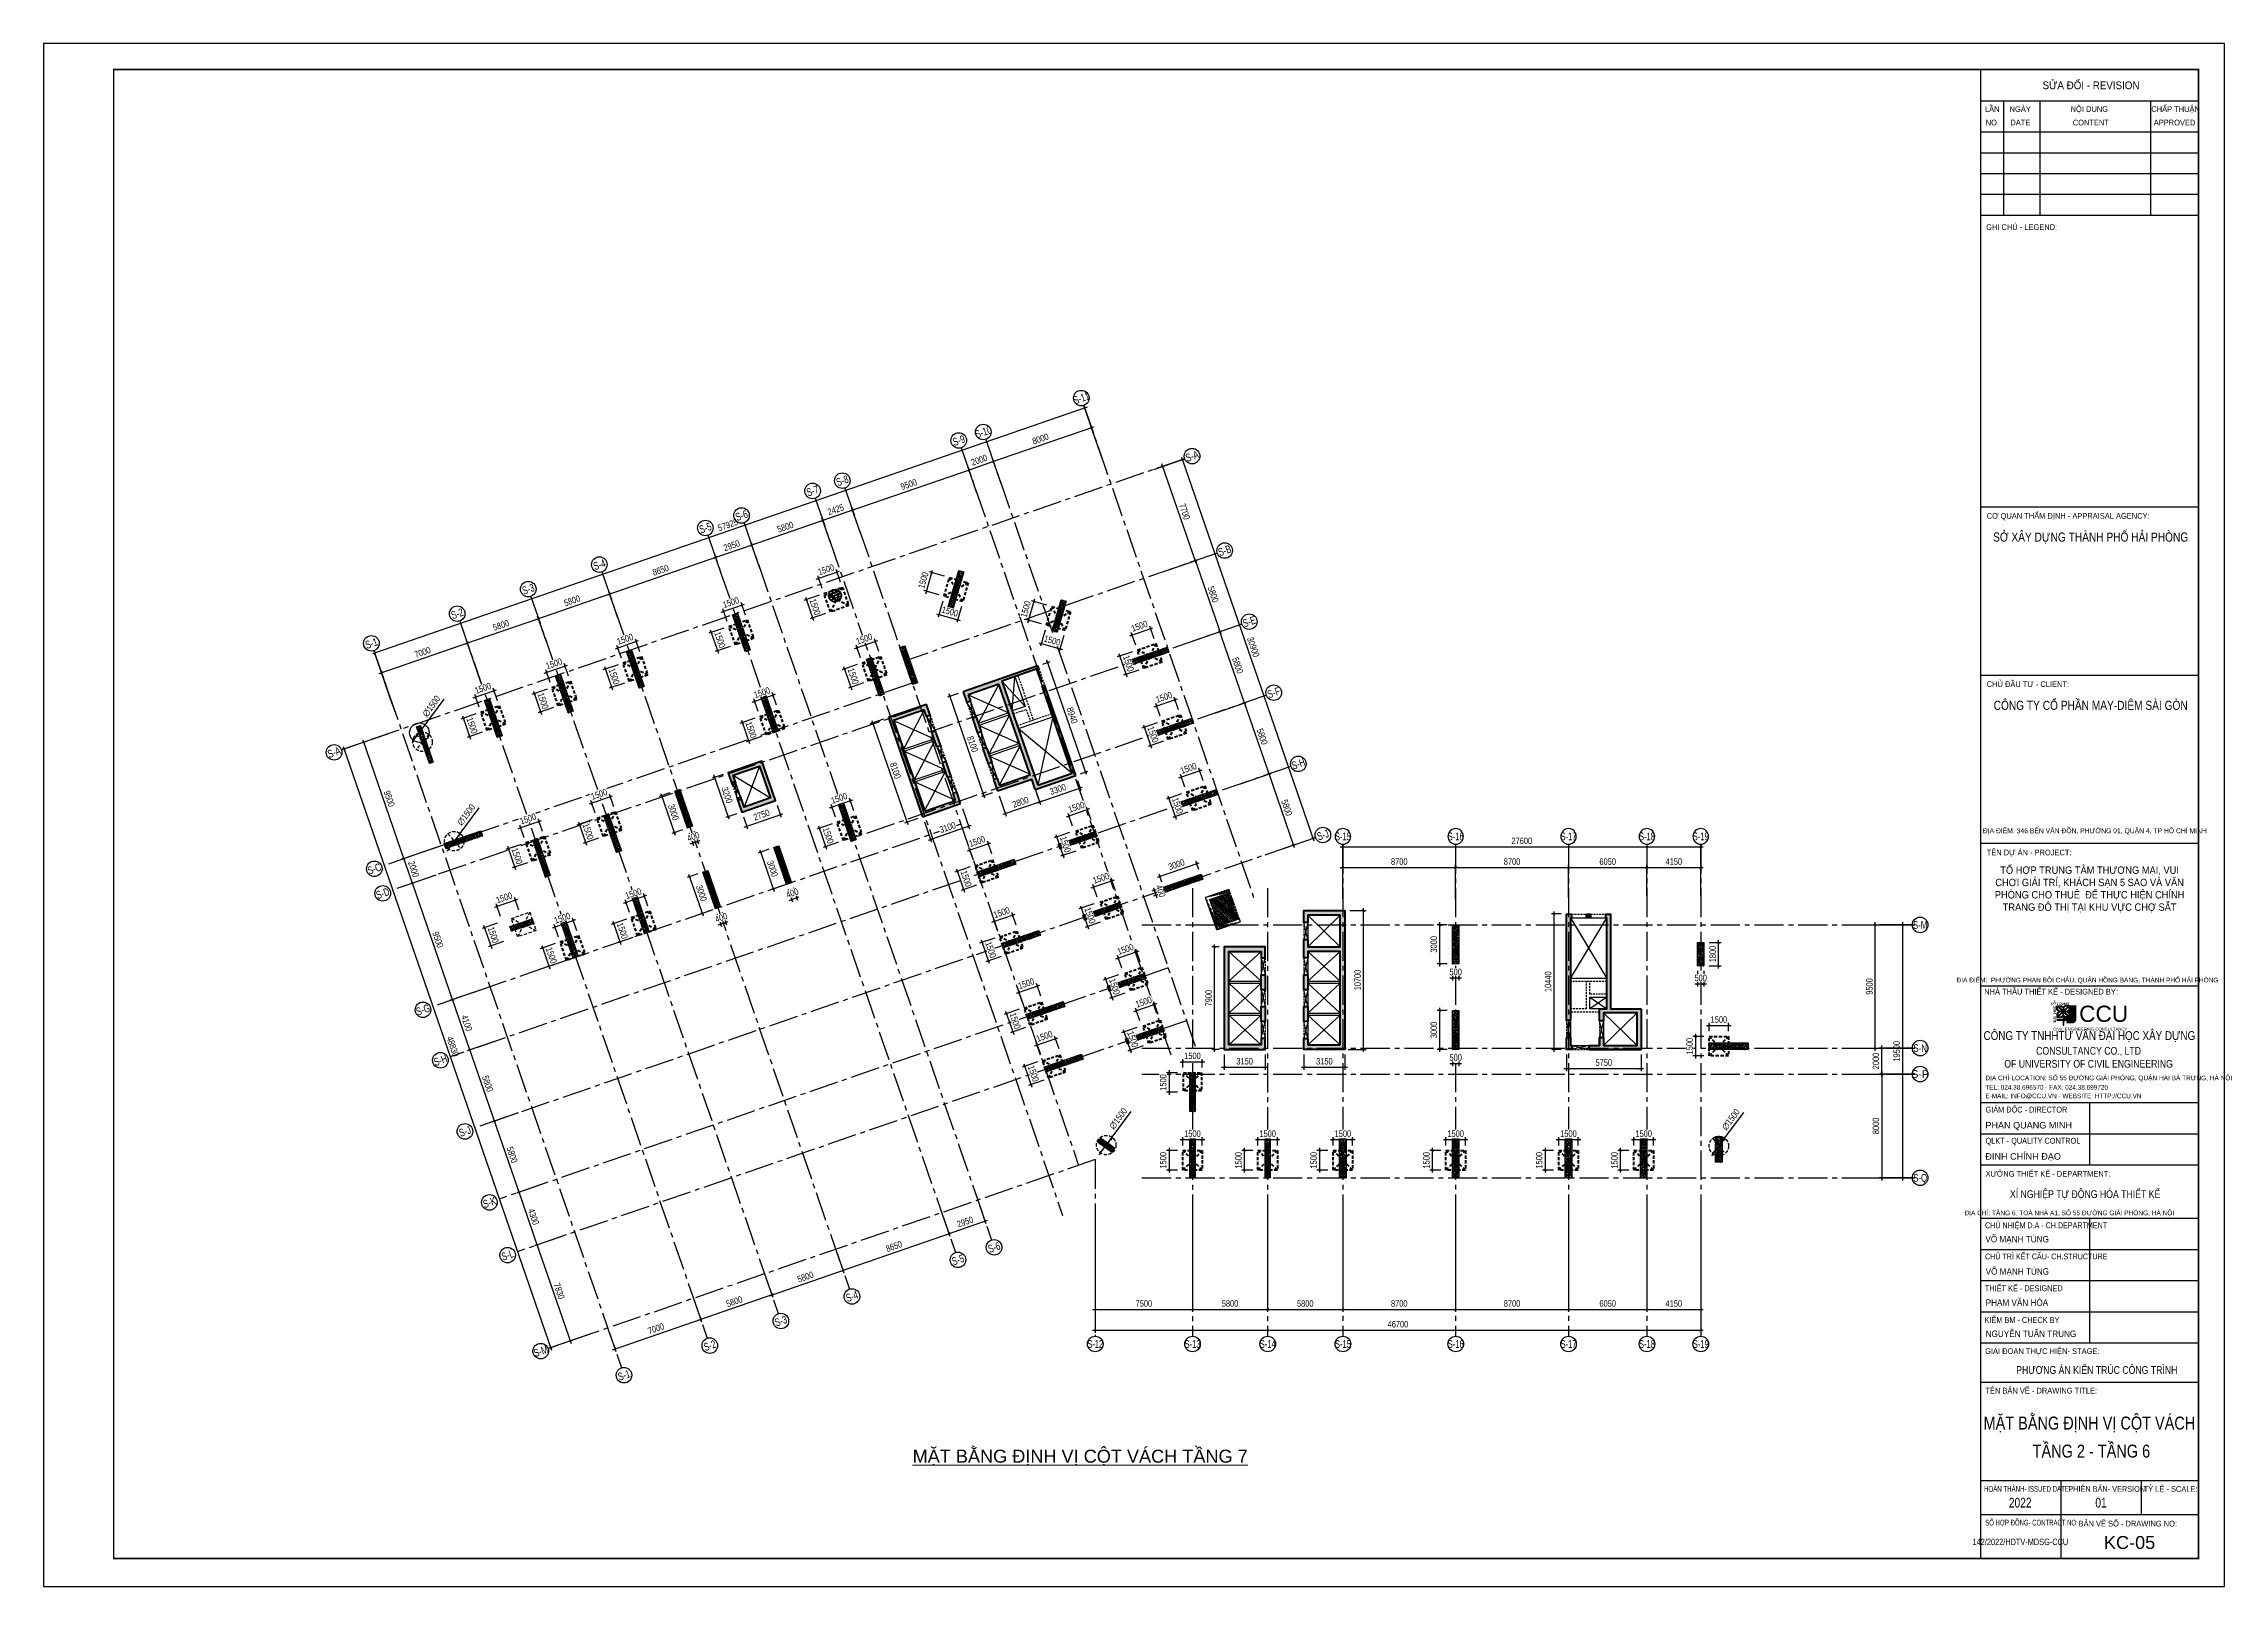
# Model space of a CAD drawing. Header units: millimetres. Extents: x -80883 to 1826631, y -376836 to 309394.
# Drawn here: x 1257976 to 1426176, y -189343 to -70401 of the extents above; entities that cross this region are included whole.
import ezdxf
from ezdxf.enums import TextEntityAlignment as Align

# ---------------------------------------------------------------- set-up
doc = ezdxf.new("R2010")
doc.units = ezdxf.units.MM
doc.header["$LTSCALE"] = 100
doc.header["$PDMODE"] = 32
doc.header["$PDSIZE"] = 2.5
for name, pattern in [('CENTER2', [1.125, 0.75, -0.125, 0.125, -0.125]), ('DASHED', [4.5, 3, -1.5]), ('HIDDEN', [0.375, 0.25, -0.125])]:
    doc.linetypes.add(name, pattern=pattern)
for name, color, linetype in [('ccu11-Dim', 8, 'Continuous'), ('ccu11-Khuat', 9, 'DASHED'), ('ccu11-Manh', 8, 'Continuous'), ('ccu11-Thay', 7, 'Continuous'), ('ccu12-Manh', 8, 'Continuous'), ('ccu12-Truc', 13, 'CENTER2'), ('KC-Betong', 6, 'Continuous'), ('KC2-DIM', 251, 'Continuous'), ('KT-Dim', 8, 'Continuous'), ('KT-Hatch', 251, 'Continuous'), ('ST_MBDV Cot vach 220805$0$AUDIT_I_220805193045-5', 6, 'Continuous'), ('ST_MBDV Cot vach 220805$0$AUDIT_I_220805193045-6', 250, 'Continuous'), ('ST_MBDV Cot vach 220805$0$IDEA - dim', 251, 'Continuous'), ('xref.asix of  podium$0$xref.asix of  podium$0$KT-Hatch', 251, 'Continuous'), ('xref.asix of  podium$0$xref.asix of  podium$0$Xref_ST_MBDV Cot vach 30.7.2022$0$KT-Net cot vach', 6, 'Continuous'), ('Xref.Asix of Basement B2$0$AUDIT_I_220805193045-5', 6, 'Continuous'), ('Xref_ST_MBDV Cot vach 30.7.2022$0$KT-Net cot vach', 6, 'Continuous'), ('Xref_ST_MBDV Cot vach 30.7.2022|Xref_ST_MBDV Cot vach 30.7.2022|Xref_ST_MBDV Cot vach 30.7.2022|Xref_ST_MBDV Cot vach 30.7.2022|A-GRID-SYM', 50, 'Continuous'), ('Xref_ST_MBDV Cot vach 30.7.2022|Xref_ST_MBDV Cot vach 30.7.2022|Xref_ST_MBDV Cot vach 30.7.2022|Xref_ST_MBDV Cot vach 30.7.2022|KC-Betong', 6, 'Continuous')]:
    doc.layers.add(name, color=color, linetype=linetype)
for name, color, linetype, lineweight in [('khung', 7, 'Continuous', 60), ('KT-Chu viet', 255, 'Continuous', 20), ('KT-Net cot vach', 6, 'Continuous', 50), ('KT-Net thay', 7, 'Continuous', 15), ('ST_MBDV Cot vach 220805$0$KT-Net cot vach', 6, 'Continuous', 50), ('ST_MBDV Cot vach 220805$0$Xref_ST_MBDV Cot vach 30.7.2022$0$KT-Net cot vach', 6, 'Continuous', 50), ('TEXT', 7, 'Continuous', 5), ('xref.asix of  podium$0$xref.asix of  podium$0$ST_MBDV Cot vach 220805$0$KT-Net cot vach', 6, 'Continuous', 50), ('Xref_ST_MBDV Cot vach 30.7.2022|Xref_ST_MBDV Cot vach 30.7.2022|Xref_ST_MBDV Cot vach 30.7.2022|Xref_ST_MBDV Cot vach 30.7.2022|ccu12-Tencaukien', 9, 'Continuous', 15)]:
    doc.layers.add(name, color=color, linetype=linetype, lineweight=lineweight)
doc.styles.add('51KHUNG TEN$0$khung ten A1$1$Standard', font='', dxfattribs={"width": 0.9})
doc.styles.add('Arial', font='arial.ttf', dxfattribs={"width": 0.7})
doc.styles.add('Arial Narrow', font='ARIALN.TTF')
doc.styles.add('HBA-Text', font='GOTHIC.TTF')
doc.styles.add('Khung ten KT A2$0$Khung A2$0$Khung A2$0$khung ten A1$1$Standard', font='')
doc.styles.add('SD-T2-B', font='arialbd.ttf')
doc.styles.get('51KHUNG TEN$0$khung ten A1$1$Standard').set_extended_font_data('.VnArialH')
doc.styles.get('Khung ten KT A2$0$Khung A2$0$Khung A2$0$khung ten A1$1$Standard').set_extended_font_data('.VnArialH')
doc.dimstyles.new('ccu12-200', dxfattribs={"dimscale": 200, "dimtxt": 2.5, "dimasz": 1, "dimexe": 1, "dimexo": 2, "dimgap": 1, "dimtad": 1, "dimdec": 0, "dimrnd": 5, "dimdsep": 46, "dimtxsty": 'Arial Narrow', "dimblk": 'ARCHTICK', "dimcen": -1, "dimdle": 1, "dimclrd": 256, "dimclre": 256, "dimclrt": 3, "dimadec": 0, "dimazin": 2, "dimtfac": 0.1, "dimtdec": 0, "dimtmove": 0, "dimatfit": 1, "dimldrblk": 'ARCHTICK', "dimfxl": 1, "dimtvp": 0.833333, "dimtolj": 1, "dimtzin": 12, "dimarcsym": 0})
pattern_1 = [(50, (-550, 3050), (286.904, -25.101), [30, -330]), (355, (-550, 3050), (-55.5, 300.877), [24, -264]), (100.451, (-526.1, 3047.9), (231.404, 275.776), [25.496, -280.457]), (46.184, (-550, 3130), (426.896, -66.208), [45, -495]), (96.636, (-514.43, 3124.5), (373.865, 389.647), [38.244, -420.685]), (351.184, (-550, 3130), (373.865, 389.65), [36, -396]), (21, (-510, 3110), (238.763, -161.048), [30, -330]), (326, (-510, 3110), (97.326, 290.06), [24, -264]), (71.451, (-490.1, 3096.58), (336.09, 129.012), [25.496, -280.457]), (37.5, (-550, 3050), (4.864, 133.1575), [0, -260.8, 0, -268, 0, -265]), (7.5, (-550, 3050), (105.228, 157.7647), [0, -152.8, 0, -254.8, 0, -101]), (327.5, (-639.2, 3050), (213.529, -9.022), [0, -100, 0, -312, 0, -414]), (317.5, (-679.2, 3050), (233.274, 40.042), [0, -130, 0, -207.2, 0, -294]), (45, (-550, 3050), (-120.208, 120.208), []), (45, (-550, 3099), (-120.208, 120.208), [])]
pattern_2 = [(50, (-450, 3050), (286.904, -25.101), [30, -330]), (355, (-450, 3050), (-55.5, 300.877), [24, -264]), (100.451, (-426.1, 3047.9), (231.404, 275.776), [25.496, -280.457]), (46.184, (-450, 3130), (426.896, -66.208), [45, -495]), (96.636, (-414.43, 3124.5), (373.865, 389.647), [38.244, -420.685]), (351.184, (-450, 3130), (373.865, 389.65), [36, -396]), (21, (-410, 3110), (238.763, -161.048), [30, -330]), (326, (-410, 3110), (97.326, 290.06), [24, -264]), (71.451, (-390.1, 3096.58), (336.09, 129.012), [25.496, -280.457]), (37.5, (-450, 3050), (4.864, 133.1575), [0, -260.8, 0, -268, 0, -265]), (7.5, (-450, 3050), (105.228, 157.7647), [0, -152.8, 0, -254.8, 0, -101]), (327.5, (-539.2, 3050), (213.529, -9.022), [0, -100, 0, -312, 0, -414]), (317.5, (-579.2, 3050), (233.274, 40.042), [0, -130, 0, -207.2, 0, -294]), (45, (-450, 3050), (-120.208, 120.208), []), (45, (-450, 3099), (-120.208, 120.208), [])]
pattern_3 = [(50, (-450, 1850), (286.904, -25.1), [30, -330]), (355, (-450, 1850), (-55.5, 300.877), [24, -264]), (100.451, (-426.1, 1847.9), (231.404, 275.776), [25.496, -280.457]), (46.184, (-450, 1930), (426.896, -66.21), [45, -495]), (96.636, (-414.43, 1924.5), (373.865, 389.65), [38.244, -420.685]), (351.184, (-450, 1930), (373.865, 389.65), [36, -396]), (21, (-410, 1910), (238.763, -161.048), [30, -330]), (326, (-410, 1910), (97.326, 290.06), [24, -264]), (71.451, (-390.1, 1896.58), (336.09, 129.012), [25.496, -280.457]), (37.5, (-450, 1850), (4.864, 133.1575), [0, -260.8, 0, -268, 0, -265]), (7.5, (-450, 1850), (105.228, 157.765), [0, -152.8, 0, -254.8, 0, -101]), (327.5, (-539.2, 1850), (213.529, -9.022), [0, -100, 0, -312, 0, -414]), (317.5, (-579.2, 1850), (233.274, 40.042), [0, -130, 0, -207.2, 0, -294]), (45, (-450, 1850), (-120.208, 120.208), []), (45, (-450, 1899), (-120.208, 120.208), [])]

msp = doc.modelspace()

# ---------------------------------------------------------------- texts
at = {"layer": 'ccu11-Dim', "color": 31, "style": 'Arial', "width": 0.8}
for s, p in [('MẶT BẰNG ĐỊNH VỊ CỘT VÁCH', (1415765.8, -176753.1)), ('TẦNG 2 - TẦNG 6', (1415917.9, -178915))]:
    msp.add_text(s, height=1000, dxfattribs=at).set_placement(p, align=Align.MIDDLE_CENTER)
at = {"layer": 'ccu11-Dim', "color": 31, "style": 'Arial'}
msp.add_text('KC-05', height=1000, dxfattribs=at).set_placement((1418863.8, -185960.6), align=Align.MIDDLE_CENTER)
at = {"layer": 'Xref_ST_MBDV Cot vach 30.7.2022|Xref_ST_MBDV Cot vach 30.7.2022|Xref_ST_MBDV Cot vach 30.7.2022|Xref_ST_MBDV Cot vach 30.7.2022|ccu12-Tencaukien', "color": 31, "style": 'Arial'}
msp.add_text('%%UMẶT BẰNG ĐỊNH VỊ CỘT VÁCH TẦNG 7', height=1000, dxfattribs=at).set_placement((1337923.3, -179805.8), align=Align.CENTER)

# ---------------------------------------------------------------- blocks, each defined once
blk = doc.blocks.new('A$C067E0FED')
at = {"ltscale": 500, "true_color": 0x0e489d}
h = blk.add_hatch(color=154, dxfattribs=at)
h.dxf.hatch_style = 1
h.paths.add_polyline_path([(933, 986), (707, 985), (538, 985), (471, 921), (405, 985), (235, 985), (235, 835), (311, 766), (235, 697), (235, 547), (405, 547), (471, 611), (471, 459), (235, 459), (235, 444), (471, 444), (471, 256), (491, 256), (491, 371, -0.414197), (571, 451), (886, 452, -0.350385), (804, 386), (605, 386), (605, 363), (833, 363, 0.414214), (933, 463)])
h.paths.add_polyline_path([(687, 688), (687, 579), (497, 756), (613, 756)], flags=16)
h.paths.add_polyline_path([(613, 776), (497, 776), (687, 953), (687, 844)], flags=16)
h.paths.add_polyline_path([(671, 567), (546, 567), (481, 629), (481, 743)], flags=16)
h.paths.add_polyline_path([(481, 789), (481, 903), (546, 965), (671, 965)], flags=16)
h.paths.add_polyline_path([(461, 629), (397, 567), (271, 567), (461, 743)], flags=16)
h.paths.add_polyline_path([(461, 789), (271, 965), (397, 965), (461, 903)], flags=16)
h.paths.add_polyline_path([(446, 756), (255, 579), (255, 688), (329, 756)], flags=16)
h.paths.add_polyline_path([(446, 776), (329, 776), (255, 844), (255, 953)], flags=16)
at = {"color": 154, "ltscale": 500, "true_color": 0x0e489d}
blk.add_line((707, 985), (933, 986), dxfattribs=at)
for points in [[(235, 835), (235, 985), (405, 985), (471, 921)], [(311, 766), (235, 835)], [(329, 776), (255, 844), (255, 953), (446, 776)], [(461, 903), (461, 789), (271, 965), (397, 965), (461, 903)], [(707, 985), (538, 985), (471, 921)], [(481, 903), (481, 789), (671, 965), (546, 965), (481, 903)], [(613, 776), (687, 844), (687, 953), (497, 776)], [(311, 766), (235, 697)], [(235, 697), (235, 547)], [(235, 697), (235, 547), (405, 547), (471, 611)], [(471, 459), (235, 459), (235, 444), (471, 444)], [(329, 756), (255, 688), (255, 579), (446, 756)], [(461, 629), (461, 743), (271, 567), (397, 567), (461, 629)], [(329, 776), (446, 776)], [(446, 756), (329, 756)], [(471, 611), (471, 459)], [(471, 444), (471, 256)], [(481, 629), (481, 743), (671, 567), (546, 567), (481, 629)], [(497, 776), (613, 776)], [(613, 756), (687, 688), (687, 579), (497, 756)], [(613, 756), (497, 756)]]:
    blk.add_lwpolyline(points, dxfattribs=at)
for points in [[(804, 386), (605, 386), (605, 363), (833, 363, 0.414214), (933, 463), (933, 986)], [(471, 256), (491, 256), (491, 371, -0.414214), (571, 451), (886, 452)]]:
    blk.add_lwpolyline(points, format="xyb", dxfattribs=at)
blk.add_arc((804, 470), 84.2, 270.14318, 347.38186, dxfattribs=at)
at = {"color": 154, "ltscale": 500, "true_color": 0x0e489d, "attachment_point": 1, "style": 'Khung ten KT A2$0$Khung A2$0$Khung A2$0$khung ten A1$1$Standard'}
for s, width, insert, char_height in [('{\\fArial|b1|i0|c0|p34;X}', 3266, (2, 1101), 85), ('{\\fArial|b1|i0|c0|p34;Â  }', 3266, (96, 1148), 105), ('{\\fArial|b1|i0|c0|p34;Y DỰNG}', 3266, (211, 1101), 85), ('CCU', 237, (1060, 986), 602.6), ('CIVIL ENGINEERING CONSULTANCY', 3266, (93, 170), 112)]:
    blk.add_mtext_dynamic_manual_height_columns(s, width=width, gutter_width=17.5, heights=[0], dxfattribs=dict(at, insert=insert, char_height=char_height))
at = {"color": 154, "ltscale": 500, "true_color": 0x0e489d, "insert": (98, 363), "char_height": 100, "attachment_point": 1, "rotation": 90, "style": 'Khung ten KT A2$0$Khung A2$0$Khung A2$0$khung ten A1$1$Standard'}
blk.add_mtext_dynamic_manual_height_columns('{\\fArial|b1|i0|c0|p34;ĐẠI  HỌC }', width=3266, gutter_width=17.5, heights=[0], dxfattribs=at)
blk = doc.blocks.new('Khung ten_A1', base_point=(-3406704, 253379))
for p, q in [((74690, 58471), (74690, 1072)), ((74690, 58471), (74690, 1072)), ((74690, 57269), (83100, 57269)), ((74690, 57269), (83100, 57269)), ((75591, 52864), (75591, 57269)), ((75591, 52864), (75591, 57269)), ((76993, 52864), (76993, 57269)), ((76993, 52864), (76993, 57269)), ((81264, 52864), (81264, 57269)), ((74690, 56068), (83100, 56068)), ((74690, 56068), (83100, 56068)), ((74690, 55267), (83100, 55267)), ((74690, 55267), (83100, 55267)), ((74690, 54466), (83100, 54466)), ((74690, 54466), (83100, 54466)), ((74690, 53665), (83100, 53665)), ((74690, 53665), (83100, 53665)), ((74690, 52864), (83100, 52864)), ((74690, 52864), (83100, 52864)), ((74690, 41617), (83100, 41617)), ((74690, 35130), (83100, 35130)), ((74690, 28643), (83100, 28643)), ((74690, 23153), (83100, 23153)), ((74690, 18647), (83100, 18647)), ((78895, 18647), (78895, 16244)), ((74690, 17446), (83100, 17446)), ((74690, 17446), (83100, 17446)), ((74690, 16244), (83100, 16244)), ((74690, 16244), (83100, 16244)), ((74690, 16244), (83100, 16244)), ((74690, 16244), (83100, 16244)), ((74690, 16244), (83100, 16244)), ((74690, 16244), (83100, 16244)), ((74690, 14188), (83100, 14188)), ((74690, 14188), (83100, 14188)), ((78895, 14188), (78895, 9382)), ((74690, 12986), (83100, 12986)), ((74690, 11785), (83100, 11785)), ((74690, 11785), (83100, 11785)), ((74690, 11785), (83100, 11785)), ((74690, 11785), (83100, 11785)), ((74690, 10583), (83100, 10583)), ((74690, 10583), (83100, 10583)), ((74690, 9382), (83100, 9382)), ((74690, 9382), (83100, 9382)), ((74690, 7866), (83100, 7866)), ((74690, 7866), (83100, 7866)), ((74690, 7866), (83100, 7866)), ((74690, 4075), (83100, 4075)), ((74690, 4075), (83100, 4075)), ((77788, 4075), (77788, 1072)), ((80892, 4075), (80892, 2774)), ((74690, 2774), (83100, 2774)), ((74690, 2774), (83100, 2774))]:
    blk.add_line(p, q)
at = {"layer": 'Defpoints', "color": 1}
blk.add_lwpolyline([(84100, 0), (84100, 59471), (0, 59471), (0, 0)], close=True, dxfattribs=at)
at = {"layer": 'KT-Net thay', "const_width": 60}
blk.add_lwpolyline([(2700, 1071), (83100, 1071), (83100, 58471), (2700, 58471)], close=True, dxfattribs=at)
at = {"color": 1, "xscale": 1.038034279163195, "yscale": 1.038034279163195, "zscale": 1.038034279163195}
blk.add_blockref('A$C067E0FED', (77398, 21362), dxfattribs=at)
at = {"color": 2, "style": '51KHUNG TEN$0$khung ten A1$1$Standard'}
for s, height, width, p in [('c¬ quan thÈm ®Þnh - appraisal agency:', 220.26, 0.9, (74934, 41154)), ('chñ ®Çu t\xad - client:', 220.26, 0.9, (74934, 34667)), ('Tªn dù ¸n - project:', 220.26, 0.9, (74934, 28180)), ('nhµ thÇu thiÕt kÕ - designed by:', 220.26, 0.9, (74839, 22815)), ('®Þa chØ-LOCATION: sè 55 ®\xadêng gi¶i phãng, quËn hai bµ tr\xadng, hµ néi', 180, 0.8, (74883, 19509)), ('TEL: 024.38.696570 - FAX: 024.38.699720', 180, 0.9, (74883, 19148)), ('gi¸m ®èc - director ', 225.27, 0.75, (74889, 18266)), ('E-MAIL: INFO@CCU.VN - WEBSITE: HTTP://CCU.VN', 180, 0.9, (74883, 18815)), ('QLKT - quality control', 225.27, 0.75, (74889, 17065)), ('x¦ëng thiÕt kÕ - department:', 220.26, 0.9, (74889, 15793)), ('Chñ nhiÖm d.a - ch.department', 225.27, 0.7, (74870, 13806)), ('Chñ tr× KÕT CÊU- ch.STRUCTURE', 225.27, 0.7, (74870, 12605)), ('ThiÕt kÕ - designed', 225.27, 0.75, (74865, 11378)), ('KiÓm BM - check by', 225.27, 0.75, (74850, 10155)), ('giai ®o¹n thùc hiÖn- stage:', 220.26, 0.9, (74875, 8957)), ('tªn b¶n vÏ - drawing title:', 220.26, 0.9, (74884, 7434)), ('Hoµn thµnh- issued date : ', 225.27, 0.6, (74832, 3644)), ('phiªn b¶n- version:', 220.26, 0.8, (78082, 3644)), ('01', 375.4, 0.75, (79124, 3038)), ('tû lÖ - scale:', 220.26, 0.9, (80983, 3644)), ('sè hîp ®ång- CONTRACT NO:', 220.26, 0.6, (74878, 2347)), ('B¶n vÏ sè - drawing no:', 220.26, 0.9, (78478, 2308))]:
    blk.add_text(s, height=height, dxfattribs=dict(at, width=width)).set_placement(p)
at = {"style": '51KHUNG TEN$0$khung ten A1$1$Standard'}
for s, p in [('phan quang minh', (74883, 17650)), ('§INH CHÝNH §¹O', (74883, 16449))]:
    blk.add_text(s, height=250.3, dxfattribs=at).set_placement(p)
at = {"color": 2, "style": '51KHUNG TEN$0$khung ten A1$1$Standard', "width": 0.8}
blk.add_text('xÝ nghiÖp tù ®éng hãa thiÕt kÕ', height=300, dxfattribs=at).set_placement((78730, 15119), align=Align.MIDDLE_CENTER)
at = {"color": 2, "style": '51KHUNG TEN$0$khung ten A1$1$Standard'}
for s, height, width, p in [('®Þa chØ: tÇng 6, toµ nhµ a1, sè 55 ®\xadêng gi¶i phãng, hµ néi', 180.21, 0.8, (78122, 14305)), ('2022', 375.4, 0.75, (76226, 3038)), ('142/2022/hdtv-mdsg-ccu', 250, 0.65, (76233, 1589))]:
    blk.add_text(s, height=height, dxfattribs=dict(at, width=width)).set_placement(p, align=Align.CENTER)
at = {"style": '51KHUNG TEN$0$khung ten A1$1$Standard'}
for s, height, width, p in [('vâ m¹nh tïng', 250.3, 0.9, (74883, 13259)), ('vâ m¹nh tïng', 250.3, 0.9, (74893, 12014)), ('nguyÔn TUÊN TRUNG', 250.3, 0.9, (74893, 9611)), ('PH¦¥NG ¸N KIÕN TRóC C¤NG TR×NH', 300, 0.8, (76071, 8192))]:
    blk.add_text(s, height=height, dxfattribs=dict(at, width=width)).set_placement(p)
at = {"color": 1, "style": '51KHUNG TEN$0$khung ten A1$1$Standard', "width": 0.9}
blk.add_text('PH¹M V¡N HßA', height=250.3, dxfattribs=at).set_placement((74893, 10812))
at = {"insert": (74784, 29223), "char_height": 190, "width": 8315.79, "attachment_point": 1, "style": '51KHUNG TEN$0$khung ten A1$1$Standard'}
blk.add_mtext('§ÞA ®iÓm: 346 BÕN V¢N §åN, PH¦êNG 01, QUËN 4, TP Hå CHÝ MINH', dxfattribs=at)
at = {"color": 2, "insert": (78895, 21402), "char_height": 340, "width": 8410, "attachment_point": 2, "style": '51KHUNG TEN$0$khung ten A1$1$Standard'}
blk.add_mtext('{\\W0.8;c«ng ty Tnhht\xad vÊn ®¹i häc x©y dùng\\W1; }', dxfattribs=at)
at = {"color": 4, "insert": (78862, 20794), "char_height": 300, "width": 10208.61, "attachment_point": 2, "style": '51KHUNG TEN$0$khung ten A1$1$Standard'}
blk.add_mtext('{\\W0.8;CONSULTANCY CO., LTD \\POF UNIVERSITY OF CIVIL ENGINEERING}', dxfattribs=at)
at = {"layer": 'khung', "style": 'Arial', "width": 0.8}
blk.add_text('ĐỊA ĐIỂM:  PHƯỜNG PHAN BỘI CHÂU, QUẬN HỒNG BÀNG, THÀNH PHỐ HẢI PHÒNG', height=180, dxfattribs=at).set_placement((78822, 23282), align=Align.CENTER)
at = {"layer": 'KT-Chu viet', "color": 2, "style": '51KHUNG TEN$0$khung ten A1$1$Standard', "width": 0.9}
for s, height, p in [('söa ®æi - revision', 300, (77088, 57714)), ('LÇn', 220.3, (74868, 56838)), ('ngµy', 220.3, (75818, 56838)), ('Néi dung', 220.3, (78171, 56838)), ('chÊp thuËn', 220.3, (81283, 56838)), ('Ghi chó - legend:', 220.26, (74914, 52285))]:
    blk.add_text(s, height=height, dxfattribs=at).set_placement(p)
at = {"layer": 'KT-Chu viet', "color": 4, "style": '51KHUNG TEN$0$khung ten A1$1$Standard', "width": 0.9}
for s, p in [('no.', (74896, 56317)), ('date', (75847, 56321)), (' content', (78173, 56317)), ('approved', (81377, 56317))]:
    blk.add_text(s, height=220.3, dxfattribs=at).set_placement(p)
at = {"layer": 'KT-Chu viet', "style": '51KHUNG TEN$0$khung ten A1$1$Standard', "width": 0.8}
for s, p in [('së x©y dùng thµnh phè h¶i phßng', (78944, 40274)), ('C¤NG TY cæ phÇn may-diªm sµI gßn', (78944, 33787))]:
    blk.add_text(s, height=350.42, dxfattribs=at).set_placement(p, align=Align.CENTER)
at = {"layer": 'TEXT', "color": 7, "insert": (78903, 26866), "char_height": 285, "attachment_point": 5, "style": 'SD-T2-B'}
blk.add_mtext_dynamic_manual_height_columns('{\\fArial|b0|i0|c0|p34;\\W0.9;TỔ HỢP TRUNG TÂM THƯƠNG MẠI, VUI CHƠI GIẢI TRÍ, KHÁCH SẠN 5 SAO VÀ VĂN PHÒNG CHO THUÊ  ĐỂ THỰC HIỆN CHỈNH TRANG ĐÔ THỊ TẠI KHU VỰC CHỢ SẮT}', width=7866.82, gutter_width=100, heights=[0], dxfattribs=at)
blk = doc.blocks.new('GRID-SYM-flat-73')
at = {"layer": 'Xref_ST_MBDV Cot vach 30.7.2022|Xref_ST_MBDV Cot vach 30.7.2022|Xref_ST_MBDV Cot vach 30.7.2022|Xref_ST_MBDV Cot vach 30.7.2022|A-GRID-SYM'}
blk.add_circle((0, 0, 0), 900, dxfattribs=at)
at = {"layer": 'Xref_ST_MBDV Cot vach 30.7.2022|Xref_ST_MBDV Cot vach 30.7.2022|Xref_ST_MBDV Cot vach 30.7.2022|Xref_ST_MBDV Cot vach 30.7.2022|A-GRID-SYM', "style": 'HBA-Text'}
blk.add_attdef('GRID', text='', height=900, rotation=359.63025, dxfattribs=at).set_placement((0, 0, 0), align=Align.MIDDLE_CENTER)
blk = doc.blocks.new('GRID-SYM-flat-83')
at = {"layer": 'Xref_ST_MBDV Cot vach 30.7.2022|Xref_ST_MBDV Cot vach 30.7.2022|Xref_ST_MBDV Cot vach 30.7.2022|Xref_ST_MBDV Cot vach 30.7.2022|A-GRID-SYM'}
blk.add_ellipse((0, 0), major_axis=(-900, 5), ratio=1, dxfattribs=at)
at = {"layer": 'Xref_ST_MBDV Cot vach 30.7.2022|Xref_ST_MBDV Cot vach 30.7.2022|Xref_ST_MBDV Cot vach 30.7.2022|Xref_ST_MBDV Cot vach 30.7.2022|A-GRID-SYM', "style": 'HBA-Text'}
blk.add_attdef('GRID', text='', height=900, rotation=359.63025, dxfattribs=at).set_placement((0, 0, 0), align=Align.MIDDLE_CENTER)
blk = doc.blocks.new('GRID-SYM-flat-84')
at = {"layer": 'Xref_ST_MBDV Cot vach 30.7.2022|Xref_ST_MBDV Cot vach 30.7.2022|Xref_ST_MBDV Cot vach 30.7.2022|Xref_ST_MBDV Cot vach 30.7.2022|A-GRID-SYM'}
blk.add_ellipse((0, 0), major_axis=(-900, 5), ratio=1, dxfattribs=at)
at = {"layer": 'Xref_ST_MBDV Cot vach 30.7.2022|Xref_ST_MBDV Cot vach 30.7.2022|Xref_ST_MBDV Cot vach 30.7.2022|Xref_ST_MBDV Cot vach 30.7.2022|A-GRID-SYM', "style": 'HBA-Text'}
blk.add_attdef('GRID', text='', height=900, rotation=359.63025, dxfattribs=at).set_placement((0, 0, 0), align=Align.MIDDLE_CENTER)
blk = doc.blocks.new('GRID-SYM-flat-85')
at = {"layer": 'Xref_ST_MBDV Cot vach 30.7.2022|Xref_ST_MBDV Cot vach 30.7.2022|Xref_ST_MBDV Cot vach 30.7.2022|Xref_ST_MBDV Cot vach 30.7.2022|A-GRID-SYM'}
blk.add_ellipse((0, 0), major_axis=(-900, 5), ratio=1, dxfattribs=at)
at = {"layer": 'Xref_ST_MBDV Cot vach 30.7.2022|Xref_ST_MBDV Cot vach 30.7.2022|Xref_ST_MBDV Cot vach 30.7.2022|Xref_ST_MBDV Cot vach 30.7.2022|A-GRID-SYM', "style": 'HBA-Text'}
blk.add_attdef('GRID', text='', height=900, rotation=359.63025, dxfattribs=at).set_placement((0, 0, 0), align=Align.MIDDLE_CENTER)
blk = doc.blocks.new('GRID-SYM-flat-86')
at = {"layer": 'Xref_ST_MBDV Cot vach 30.7.2022|Xref_ST_MBDV Cot vach 30.7.2022|Xref_ST_MBDV Cot vach 30.7.2022|Xref_ST_MBDV Cot vach 30.7.2022|A-GRID-SYM'}
blk.add_ellipse((0, 0), major_axis=(-900, 5), ratio=1, dxfattribs=at)
at = {"layer": 'Xref_ST_MBDV Cot vach 30.7.2022|Xref_ST_MBDV Cot vach 30.7.2022|Xref_ST_MBDV Cot vach 30.7.2022|Xref_ST_MBDV Cot vach 30.7.2022|A-GRID-SYM', "style": 'HBA-Text'}
blk.add_attdef('GRID', text='', height=900, rotation=359.63025, dxfattribs=at).set_placement((0, 0, 0), align=Align.MIDDLE_CENTER)
blk = doc.blocks.new('GRID-SYM-flat-90')
at = {"layer": 'Xref_ST_MBDV Cot vach 30.7.2022|Xref_ST_MBDV Cot vach 30.7.2022|Xref_ST_MBDV Cot vach 30.7.2022|Xref_ST_MBDV Cot vach 30.7.2022|A-GRID-SYM'}
blk.add_circle((0, 0, 0), 900, dxfattribs=at)
at = {"layer": 'Xref_ST_MBDV Cot vach 30.7.2022|Xref_ST_MBDV Cot vach 30.7.2022|Xref_ST_MBDV Cot vach 30.7.2022|Xref_ST_MBDV Cot vach 30.7.2022|A-GRID-SYM', "style": 'HBA-Text'}
blk.add_attdef('GRID', text='', height=900, rotation=19.04714, dxfattribs=at).set_placement((0, 0, 0), align=Align.MIDDLE_CENTER)
blk = doc.blocks.new('GRID-SYM-flat-91')
at = {"layer": 'Xref_ST_MBDV Cot vach 30.7.2022|Xref_ST_MBDV Cot vach 30.7.2022|Xref_ST_MBDV Cot vach 30.7.2022|Xref_ST_MBDV Cot vach 30.7.2022|A-GRID-SYM'}
blk.add_circle((0, 0, 0), 900, dxfattribs=at)
at = {"layer": 'Xref_ST_MBDV Cot vach 30.7.2022|Xref_ST_MBDV Cot vach 30.7.2022|Xref_ST_MBDV Cot vach 30.7.2022|Xref_ST_MBDV Cot vach 30.7.2022|A-GRID-SYM', "style": 'HBA-Text'}
blk.add_attdef('GRID', text='', height=900, rotation=19.04714, dxfattribs=at).set_placement((0, 0, 0), align=Align.MIDDLE_CENTER)
blk = doc.blocks.new('_ARCHTICK')
at = {"color": 0, "linetype": 'ByBlock', "const_width": 0.15}
blk.add_lwpolyline([(-0.5, -0.5), (0.5, 0.5)], dxfattribs=at)
blk = doc.blocks.new('*D994')
at = {"layer": 'Defpoints', "color": 0, "transparency": 16777216}
for p in [(369540, -50987), (371432, -56470, 0), (374002, -55583)]:
    blk.add_point(p, dxfattribs=at)
at = {"layer": 'KT-Dim', "lineweight": -2, "transparency": 16777216}
for p, q in [((369918, -50857), (372298, -50035)), ((372044, -49911), (374067, -55772)), ((371810, -56339), (374191, -55518))]:
    blk.add_line(p, q, dxfattribs=at)
at = {"layer": 'KT-Dim', "lineweight": -2, "transparency": 16777216, "xscale": 200, "yscale": 200, "zscale": 200}
for p, rotation in [((372109, -50100), 109.0471074728855), ((374002, -55583), 289.0471074728856)]:
    blk.add_blockref('_ARCHTICK', p, dxfattribs=dict(at, rotation=rotation))
at = {"layer": 'KT-Dim', "color": 3, "transparency": 16777216, "insert": (373486, -52693), "char_height": 500, "attachment_point": 5, "rotation": 289.04711, "style": 'Arial Narrow'}
blk.add_mtext('\\A1;5800', dxfattribs=at)
blk = doc.blocks.new('*D995')
at = {"layer": 'Defpoints', "color": 0, "transparency": 16777216}
for p in [(367648, -45505, 0), (372110, -50100), (369540, -50987)]:
    blk.add_point(p, dxfattribs=at)
at = {"layer": 'KT-Dim', "lineweight": -2, "transparency": 16777216}
for p, q in [((368026, -45374), (370406, -44552)), ((370151, -44429), (372175, -50289)), ((369918, -50857), (372299, -50035))]:
    blk.add_line(p, q, dxfattribs=at)
at = {"layer": 'KT-Dim', "lineweight": -2, "transparency": 16777216, "xscale": 200, "yscale": 200, "zscale": 200}
for p, rotation in [((370217, -44618), 109.0471074728855), ((372110, -50100), 289.0471074728856)]:
    blk.add_blockref('_ARCHTICK', p, dxfattribs=dict(at, rotation=rotation))
at = {"layer": 'KT-Dim', "color": 3, "transparency": 16777216, "insert": (371593, -47210), "char_height": 500, "attachment_point": 5, "rotation": 289.04711, "style": 'Arial Narrow'}
blk.add_mtext('\\A1;5800', dxfattribs=at)
blk = doc.blocks.new('*D996')
at = {"layer": 'Defpoints', "color": 0, "transparency": 16777216}
for p in [(308279, -57856, 0), (312200, -66552, 0), (309168, -67599)]:
    blk.add_point(p, dxfattribs=at)
at = {"layer": 'KT-Dim', "lineweight": -2, "transparency": 16777216}
for p, q in [((307901, -57986), (305879, -58684)), ((306003, -58430), (309233, -67788)), ((311822, -66683), (308979, -67664))]:
    blk.add_line(p, q, dxfattribs=at)
at = {"layer": 'KT-Dim', "lineweight": -2, "transparency": 16777216, "xscale": 200, "yscale": 200, "zscale": 200}
for p, rotation in [((306068, -58619), 109.0471379637702), ((309168, -67599), 289.0471379637702)]:
    blk.add_blockref('_ARCHTICK', p, dxfattribs=dict(at, rotation=rotation))
at = {"layer": 'KT-Dim', "color": 3, "transparency": 16777216, "insert": (308048, -62961), "char_height": 500, "attachment_point": 5, "rotation": 289.04714, "style": 'Arial Narrow'}
blk.add_mtext('\\A1;9500', dxfattribs=at)
blk = doc.blocks.new('*D997')
at = {"layer": 'Defpoints', "color": 0, "transparency": 16777216}
for p in [(312032, -68726, 0), (312921, -78469), (315815, -77470)]:
    blk.add_point(p, dxfattribs=at)
at = {"layer": 'KT-Dim', "lineweight": -2, "transparency": 16777216}
for p, q in [((311654, -68857), (309632, -69555)), ((309756, -69300), (312986, -78659)), ((315437, -77601), (312732, -78535))]:
    blk.add_line(p, q, dxfattribs=at)
at = {"layer": 'KT-Dim', "lineweight": -2, "transparency": 16777216, "xscale": 200, "yscale": 200, "zscale": 200}
for p, rotation in [((309821, -69489), 109.0471379637702), ((312921, -78469), 289.0471379637702)]:
    blk.add_blockref('_ARCHTICK', p, dxfattribs=dict(at, rotation=rotation))
at = {"layer": 'KT-Dim', "color": 3, "transparency": 16777216, "insert": (311801, -73831), "char_height": 500, "attachment_point": 5, "rotation": 289.04714, "style": 'Arial Narrow'}
blk.add_mtext('\\A1;9500', dxfattribs=at)
blk = doc.blocks.new('*D998')
at = {"layer": 'Defpoints', "color": 0, "transparency": 16777216}
for p in [(311379, -66836, 0), (312032, -68726, 0), (309821, -69489)]:
    blk.add_point(p, dxfattribs=at)
at = {"layer": 'KT-Dim', "lineweight": -2, "transparency": 16777216}
for p, q in [((311001, -66966), (308979, -67664)), ((309103, -67410), (309886, -69678)), ((311654, -68857), (309632, -69555))]:
    blk.add_line(p, q, dxfattribs=at)
at = {"layer": 'KT-Dim', "lineweight": -2, "transparency": 16777216, "xscale": 200, "yscale": 200, "zscale": 200}
for p, rotation in [((309168, -67599), 109.0471379637702), ((309821, -69489), 289.0471379637702)]:
    blk.add_blockref('_ARCHTICK', p, dxfattribs=dict(at, rotation=rotation))
at = {"layer": 'KT-Dim', "color": 3, "transparency": 16777216, "insert": (309925, -68396), "char_height": 500, "attachment_point": 5, "rotation": 289.04714, "style": 'Arial Narrow'}
blk.add_mtext('\\A1;2000', dxfattribs=at)
blk = doc.blocks.new('GRID-SYM-flat-103')
at = {"layer": 'Xref_ST_MBDV Cot vach 30.7.2022|Xref_ST_MBDV Cot vach 30.7.2022|Xref_ST_MBDV Cot vach 30.7.2022|Xref_ST_MBDV Cot vach 30.7.2022|A-GRID-SYM'}
blk.add_circle((0, 0, 0), 900, dxfattribs=at)
at = {"layer": 'Xref_ST_MBDV Cot vach 30.7.2022|Xref_ST_MBDV Cot vach 30.7.2022|Xref_ST_MBDV Cot vach 30.7.2022|Xref_ST_MBDV Cot vach 30.7.2022|A-GRID-SYM', "style": 'HBA-Text'}
blk.add_attdef('GRID', text='', height=900, rotation=19.04714, dxfattribs=at).set_placement((0, 0, 0), align=Align.MIDDLE_CENTER)
blk = doc.blocks.new('GRID-SYM-flat-104')
at = {"layer": 'Xref_ST_MBDV Cot vach 30.7.2022|Xref_ST_MBDV Cot vach 30.7.2022|Xref_ST_MBDV Cot vach 30.7.2022|Xref_ST_MBDV Cot vach 30.7.2022|A-GRID-SYM'}
blk.add_circle((0, 0, 0), 900, dxfattribs=at)
at = {"layer": 'Xref_ST_MBDV Cot vach 30.7.2022|Xref_ST_MBDV Cot vach 30.7.2022|Xref_ST_MBDV Cot vach 30.7.2022|Xref_ST_MBDV Cot vach 30.7.2022|A-GRID-SYM', "style": 'HBA-Text'}
blk.add_attdef('GRID', text='', height=900, rotation=19.04714, dxfattribs=at).set_placement((0, 0, 0), align=Align.MIDDLE_CENTER)
blk = doc.blocks.new('*D999')
at = {"layer": 'Defpoints', "color": 0, "transparency": 16777216}
for p in [(371433, -56470, 0), (373325, -61952, 0), (375894, -61065)]:
    blk.add_point(p, dxfattribs=at)
at = {"layer": 'KT-Dim', "lineweight": -2, "transparency": 16777216}
for p, q in [((373936, -55394), (375960, -61254)), ((371811, -56339), (374191, -55518)), ((373703, -61822), (376084, -61000))]:
    blk.add_line(p, q, dxfattribs=at)
at = {"layer": 'KT-Dim', "lineweight": -2, "transparency": 16777216, "xscale": 200, "yscale": 200, "zscale": 200}
for p, rotation in [((374002, -55583), 109.0471074728855), ((375894, -61065), 289.0471074728856)]:
    blk.add_blockref('_ARCHTICK', p, dxfattribs=dict(at, rotation=rotation))
at = {"layer": 'KT-Dim', "color": 3, "transparency": 16777216, "insert": (375378, -58176), "char_height": 500, "attachment_point": 5, "rotation": 289.04711, "style": 'Arial Narrow'}
blk.add_mtext('\\A1;5800', dxfattribs=at)
blk = doc.blocks.new('*D1000')
at = {"layer": 'Defpoints', "color": 0, "transparency": 16777216}
for p in [(373326, -61952, 0), (377787, -66548), (375218, -67435, 0)]:
    blk.add_point(p, dxfattribs=at)
at = {"layer": 'KT-Dim', "lineweight": -2, "transparency": 16777216}
for p, q in [((373704, -61822), (376084, -61000)), ((375829, -60876), (377853, -66737)), ((375596, -67304), (377976, -66483))]:
    blk.add_line(p, q, dxfattribs=at)
at = {"layer": 'KT-Dim', "lineweight": -2, "transparency": 16777216, "xscale": 200, "yscale": 200, "zscale": 200}
for p, rotation in [((375894, -61065), 109.0471074728855), ((377787, -66548), 289.0471074728856)]:
    blk.add_blockref('_ARCHTICK', p, dxfattribs=dict(at, rotation=rotation))
at = {"layer": 'KT-Dim', "color": 3, "transparency": 16777216, "insert": (377271, -63658), "char_height": 500, "attachment_point": 5, "rotation": 289.04711, "style": 'Arial Narrow'}
blk.add_mtext('\\A1;5800', dxfattribs=at)
blk = doc.blocks.new('*D1001')
at = {"layer": 'Defpoints', "color": 0, "transparency": 16777216}
for p in [(362499, -94047), (409199, -94047), (409199, -103941)]:
    blk.add_point(p, dxfattribs=at)
at = {"layer": 'KT-Dim', "lineweight": -2, "transparency": 16777216}
for p, q in [((362499, -94447), (362499, -104141)), ((409199, -94447), (409199, -104141)), ((362299, -103941), (409399, -103941))]:
    blk.add_line(p, q, dxfattribs=at)
at = {"layer": 'KT-Dim', "lineweight": -2, "transparency": 16777216, "xscale": 200, "yscale": 200, "zscale": 200, "rotation": 180}
blk.add_blockref('_ARCHTICK', (362499, -103941), dxfattribs=at)
at = {"layer": 'KT-Dim', "lineweight": -2, "transparency": 16777216, "xscale": 200, "yscale": 200, "zscale": 200}
blk.add_blockref('_ARCHTICK', (409199, -103941), dxfattribs=at)
at = {"layer": 'KT-Dim', "color": 3, "transparency": 16777216, "insert": (385849, -103485), "char_height": 500, "attachment_point": 5, "style": 'Arial Narrow'}
blk.add_mtext('\\A1;46700', dxfattribs=at)
blk = doc.blocks.new('*D1002')
at = {"layer": 'Defpoints', "color": 0, "transparency": 16777216}
for p in [(420808, -72696), (420808, -92196), (424766, -92196)]:
    blk.add_point(p, dxfattribs=at)
at = {"layer": 'KT-Dim', "lineweight": -2, "transparency": 16777216}
for p, q in [((421208, -72696), (424966, -72696)), ((424766, -72496), (424766, -92396)), ((421208, -92196), (424966, -92196))]:
    blk.add_line(p, q, dxfattribs=at)
at = {"layer": 'KT-Dim', "lineweight": -2, "transparency": 16777216, "xscale": 200, "yscale": 200, "zscale": 200}
for p, rotation in [((424766, -72696), 90), ((424766, -92196), 270)]:
    blk.add_blockref('_ARCHTICK', p, dxfattribs=dict(at, rotation=rotation))
at = {"layer": 'KT-Dim', "color": 3, "transparency": 16777216, "insert": (424311, -82446), "char_height": 500, "attachment_point": 5, "rotation": 90, "style": 'Arial Narrow'}
blk.add_mtext('\\A1;19500', dxfattribs=at)
blk = doc.blocks.new('*D1003')
at = {"layer": 'Defpoints', "color": 0, "transparency": 16777216}
for p in [(420808, -84196), (420808, -92196), (423166, -92196)]:
    blk.add_point(p, dxfattribs=at)
at = {"layer": 'KT-Dim', "lineweight": -2, "transparency": 16777216}
for p, q in [((423166, -83996), (423166, -92396)), ((421208, -84196), (423366, -84196)), ((421208, -92196), (423366, -92196))]:
    blk.add_line(p, q, dxfattribs=at)
at = {"layer": 'KT-Dim', "lineweight": -2, "transparency": 16777216, "xscale": 200, "yscale": 200, "zscale": 200}
for p, rotation in [((423166, -84196), 90), ((423166, -92196), 270)]:
    blk.add_blockref('_ARCHTICK', p, dxfattribs=dict(at, rotation=rotation))
at = {"layer": 'KT-Dim', "color": 3, "transparency": 16777216, "insert": (422711, -88196), "char_height": 500, "attachment_point": 5, "rotation": 90, "style": 'Arial Narrow'}
blk.add_mtext('\\A1;8000', dxfattribs=at)
blk = doc.blocks.new('*D1005')
at = {"layer": 'Defpoints', "color": 0, "transparency": 16777216}
for p in [(420308, -82196), (423166, -82196), (420808, -84196)]:
    blk.add_point(p, dxfattribs=at)
at = {"layer": 'KT-Dim', "lineweight": -2, "transparency": 16777216}
for p, q in [((420708, -82196), (423366, -82196)), ((423166, -84396), (423166, -81996)), ((421208, -84196), (423366, -84196))]:
    blk.add_line(p, q, dxfattribs=at)
at = {"layer": 'KT-Dim', "lineweight": -2, "transparency": 16777216, "xscale": 200, "yscale": 200, "zscale": 200}
for p, rotation in [((423166, -82196), 90), ((423166, -84196), 270)]:
    blk.add_blockref('_ARCHTICK', p, dxfattribs=dict(at, rotation=rotation))
at = {"layer": 'KT-Dim', "color": 3, "transparency": 16777216, "insert": (422711, -83196), "char_height": 500, "attachment_point": 5, "rotation": 90, "style": 'Arial Narrow'}
blk.add_mtext('\\A1;2000', dxfattribs=at)
blk = doc.blocks.new('*D1006')
at = {"layer": 'Defpoints', "color": 0, "transparency": 16777216}
for p in [(420308, -72696), (422666, -72696), (420308, -82196)]:
    blk.add_point(p, dxfattribs=at)
at = {"layer": 'KT-Dim', "lineweight": -2, "transparency": 16777216}
for p, q in [((420708, -72696), (422866, -72696)), ((422666, -82396), (422666, -72496)), ((420708, -82196), (422866, -82196))]:
    blk.add_line(p, q, dxfattribs=at)
at = {"layer": 'KT-Dim', "lineweight": -2, "transparency": 16777216, "xscale": 200, "yscale": 200, "zscale": 200}
for p, rotation in [((422666, -72696), 90), ((422666, -82196), 270)]:
    blk.add_blockref('_ARCHTICK', p, dxfattribs=dict(at, rotation=rotation))
at = {"layer": 'KT-Dim', "color": 3, "transparency": 16777216, "insert": (422211, -77446), "char_height": 500, "attachment_point": 5, "rotation": 90, "style": 'Arial Narrow'}
blk.add_mtext('\\A1;9500', dxfattribs=at)
blk = doc.blocks.new('*D1004')
at = {"layer": 'Defpoints', "color": 0, "transparency": 16777216}
for p in [(362499, -94047), (369999, -94047, 0), (369999, -102341)]:
    blk.add_point(p, dxfattribs=at)
at = {"layer": 'KT-Dim', "lineweight": -2, "transparency": 16777216}
for p, q in [((362499, -94447), (362499, -102541)), ((369999, -94447), (369999, -102541)), ((362299, -102341), (370199, -102341))]:
    blk.add_line(p, q, dxfattribs=at)
at = {"layer": 'KT-Dim', "lineweight": -2, "transparency": 16777216, "xscale": 200, "yscale": 200, "zscale": 200, "rotation": 180}
blk.add_blockref('_ARCHTICK', (362499, -102341), dxfattribs=at)
at = {"layer": 'KT-Dim', "lineweight": -2, "transparency": 16777216, "xscale": 200, "yscale": 200, "zscale": 200}
blk.add_blockref('_ARCHTICK', (369999, -102341), dxfattribs=at)
at = {"layer": 'KT-Dim', "color": 3, "transparency": 16777216, "insert": (366249, -101885), "char_height": 500, "attachment_point": 5, "style": 'Arial Narrow'}
blk.add_mtext('\\A1;7500', dxfattribs=at)
blk = doc.blocks.new('*D959')
at = {"layer": 'Defpoints', "color": 0, "transparency": 16777216}
for p in [(306861, -58345, 0), (323836, -104143), (320491, -105298)]:
    blk.add_point(p, dxfattribs=at)
at = {"layer": 'KT-Dim', "lineweight": -2, "transparency": 16777216}
for p, q in [((306483, -58476), (304366, -59206)), ((304490, -58952), (320556, -105487)), ((323458, -104273), (320302, -105363))]:
    blk.add_line(p, q, dxfattribs=at)
at = {"layer": 'KT-Dim', "lineweight": -2, "transparency": 16777216, "xscale": 200, "yscale": 200, "zscale": 200}
for p, rotation in [((304555, -59141), 109.0471379637702), ((320491, -105298), 289.0471379637702)]:
    blk.add_blockref('_ARCHTICK', p, dxfattribs=dict(at, rotation=rotation))
at = {"layer": 'KT-Dim', "color": 3, "transparency": 16777216, "insert": (312954, -82071), "char_height": 500, "attachment_point": 5, "rotation": 289.04714, "style": 'Arial Narrow'}
blk.add_mtext('\\A1;48830', dxfattribs=at)
blk = doc.blocks.new('*D960')
at = {"layer": 'Defpoints', "color": 0, "transparency": 16777216}
for p in [(315132, -77706, 0), (314259, -82345), (316470, -81582, 0)]:
    blk.add_point(p, dxfattribs=at)
at = {"layer": 'KT-Dim', "lineweight": -2, "transparency": 16777216}
for p, q in [((314754, -77837), (312732, -78535)), ((312856, -78280), (314324, -82534)), ((316092, -81712), (314070, -82410))]:
    blk.add_line(p, q, dxfattribs=at)
at = {"layer": 'KT-Dim', "lineweight": -2, "transparency": 16777216, "xscale": 200, "yscale": 200, "zscale": 200}
for p, rotation in [((312921, -78469), 109.0471379637702), ((314259, -82345), 289.0471379637702)]:
    blk.add_blockref('_ARCHTICK', p, dxfattribs=dict(at, rotation=rotation))
at = {"layer": 'KT-Dim', "color": 3, "transparency": 16777216, "insert": (314021, -80259), "char_height": 500, "attachment_point": 5, "rotation": 289.04714, "style": 'Arial Narrow'}
blk.add_mtext('\\A1;4100', dxfattribs=at)
blk = doc.blocks.new('*D961')
at = {"layer": 'Defpoints', "color": 0, "transparency": 16777216}
for p in [(316470, -81582, 0), (318361, -87065, 0), (316152, -87827)]:
    blk.add_point(p, dxfattribs=at)
at = {"layer": 'KT-Dim', "lineweight": -2, "transparency": 16777216}
for p, q in [((316092, -81712), (314070, -82410)), ((314194, -82156), (316217, -88016)), ((317983, -87195), (315963, -87893))]:
    blk.add_line(p, q, dxfattribs=at)
at = {"layer": 'KT-Dim', "lineweight": -2, "transparency": 16777216, "xscale": 200, "yscale": 200, "zscale": 200}
for p, rotation in [((314259, -82345), 109.0471379637702), ((316152, -87827), 289.0471379637702)]:
    blk.add_blockref('_ARCHTICK', p, dxfattribs=dict(at, rotation=rotation))
at = {"layer": 'KT-Dim', "color": 3, "transparency": 16777216, "insert": (315636, -84937), "char_height": 500, "attachment_point": 5, "rotation": 289.04714, "style": 'Arial Narrow'}
blk.add_mtext('\\A1;5800', dxfattribs=at)
blk = doc.blocks.new('*D962')
at = {"layer": 'Defpoints', "color": 0, "transparency": 16777216}
for p in [(318361, -87065, 0), (318043, -93310), (320256, -92546, 0)]:
    blk.add_point(p, dxfattribs=at)
at = {"layer": 'KT-Dim', "lineweight": -2, "transparency": 16777216}
for p, q in [((317983, -87195), (315961, -87893)), ((316085, -87639), (318108, -93500)), ((319877, -92677), (317854, -93376))]:
    blk.add_line(p, q, dxfattribs=at)
at = {"layer": 'KT-Dim', "lineweight": -2, "transparency": 16777216, "xscale": 200, "yscale": 200, "zscale": 200}
for p, rotation in [((316150, -87828), 109.0471379637702), ((318043, -93310), 289.0471379637702)]:
    blk.add_blockref('_ARCHTICK', p, dxfattribs=dict(at, rotation=rotation))
at = {"layer": 'KT-Dim', "color": 3, "transparency": 16777216, "insert": (317527, -90421), "char_height": 500, "attachment_point": 5, "rotation": 289.04714, "style": 'Arial Narrow'}
blk.add_mtext('\\A1;5800', dxfattribs=at)
blk = doc.blocks.new('*D963')
at = {"layer": 'Defpoints', "color": 0, "transparency": 16777216}
for p in [(320256, -92546, 0), (319448, -97374), (321659, -96611, 0)]:
    blk.add_point(p, dxfattribs=at)
at = {"layer": 'KT-Dim', "lineweight": -2, "transparency": 16777216}
for p, q in [((319877, -92677), (317856, -93375)), ((317979, -93121), (319513, -97563)), ((321281, -96742), (319259, -97440))]:
    blk.add_line(p, q, dxfattribs=at)
at = {"layer": 'KT-Dim', "lineweight": -2, "transparency": 16777216, "xscale": 200, "yscale": 200, "zscale": 200}
for p, rotation in [((318045, -93310), 109.0471379637702), ((319448, -97374), 289.0471379637702)]:
    blk.add_blockref('_ARCHTICK', p, dxfattribs=dict(at, rotation=rotation))
at = {"layer": 'KT-Dim', "color": 3, "transparency": 16777216, "insert": (319177, -95193), "char_height": 500, "attachment_point": 5, "rotation": 289.04714, "style": 'Arial Narrow'}
blk.add_mtext('\\A1;4300', dxfattribs=at)
blk = doc.blocks.new('*D964')
at = {"layer": 'Defpoints', "color": 0, "transparency": 16777216}
for p in [(321659, -96611, 0), (324214, -104012, 0), (322003, -104776)]:
    blk.add_point(p, dxfattribs=at)
at = {"layer": 'KT-Dim', "lineweight": -2, "transparency": 16777216}
for p, q in [((321281, -96742), (319259, -97440)), ((319383, -97185), (322069, -104965)), ((323836, -104143), (321814, -104841))]:
    blk.add_line(p, q, dxfattribs=at)
at = {"layer": 'KT-Dim', "lineweight": -2, "transparency": 16777216, "xscale": 200, "yscale": 200, "zscale": 200}
for p, rotation in [((319448, -97374), 109.0471379637702), ((322003, -104776), 289.0471379637702)]:
    blk.add_blockref('_ARCHTICK', p, dxfattribs=dict(at, rotation=rotation))
at = {"layer": 'KT-Dim', "color": 3, "transparency": 16777216, "insert": (321156, -100926), "char_height": 500, "attachment_point": 5, "rotation": 289.04714, "style": 'Arial Narrow'}
blk.add_mtext('\\A1;7830', dxfattribs=at)
blk = doc.blocks.new('*D965')
at = {"layer": 'Defpoints', "color": 0, "transparency": 16777216}
for p in [(363163, -37115), (306934, -51743), (308410, -56019, 0)]:
    blk.add_point(p, dxfattribs=at)
at = {"layer": 'KT-Dim', "lineweight": -2, "transparency": 16777216}
for p, q in [((361876, -32774), (306745, -51809)), ((363033, -36737), (361622, -32650)), ((308280, -55641), (306869, -51554))]:
    blk.add_line(p, q, dxfattribs=at)
at = {"layer": 'KT-Dim', "lineweight": -2, "transparency": 16777216, "xscale": 200, "yscale": 200, "zscale": 200}
for p, rotation in [((361687, -32839), 19.0477163778953), ((306934, -51743), 199.0477163778953)]:
    blk.add_blockref('_ARCHTICK', p, dxfattribs=dict(at, rotation=rotation))
at = {"layer": 'KT-Dim', "color": 3, "transparency": 16777216, "insert": (334162, -41861), "char_height": 500, "attachment_point": 5, "rotation": 19.04772, "style": 'Arial Narrow'}
blk.add_mtext('\\A1;57925', dxfattribs=at)
blk = doc.blocks.new('*D966')
at = {"layer": 'Defpoints', "color": 0, "transparency": 16777216}
for p in [(314073, -50971), (315243, -54360), (308626, -56644)]:
    blk.add_point(p, dxfattribs=at)
at = {"layer": 'KT-Dim', "lineweight": -2, "transparency": 16777216}
for p, q in [((307267, -53321), (314262, -50906)), ((315112, -53982), (314007, -50782)), ((308495, -56266), (307391, -53067))]:
    blk.add_line(p, q, dxfattribs=at)
at = {"layer": 'KT-Dim', "lineweight": -2, "transparency": 16777216, "xscale": 200, "yscale": 200, "zscale": 200}
for p, rotation in [((314073, -50971), 19.04713796363416), ((307456, -53256), 199.0471379636342)]:
    blk.add_blockref('_ARCHTICK', p, dxfattribs=dict(at, rotation=rotation))
at = {"layer": 'KT-Dim', "color": 3, "transparency": 16777216, "insert": (310616, -51683), "char_height": 500, "attachment_point": 5, "rotation": 19.04714, "style": 'Arial Narrow'}
blk.add_mtext('\\A1;7000', dxfattribs=at)
blk = doc.blocks.new('*D967')
at = {"layer": 'Defpoints', "color": 0, "transparency": 16777216}
for p in [(319555, -49079), (320303, -51244), (315243, -54360)]:
    blk.add_point(p, dxfattribs=at)
at = {"layer": 'KT-Dim', "lineweight": -2, "transparency": 16777216}
for p, q in [((313884, -51037), (319744, -49013)), ((320172, -50866), (319490, -48890)), ((315112, -53982), (314007, -50782))]:
    blk.add_line(p, q, dxfattribs=at)
at = {"layer": 'KT-Dim', "lineweight": -2, "transparency": 16777216, "xscale": 200, "yscale": 200, "zscale": 200}
for p, rotation in [((319555, -49079), 19.04713796363416), ((314073, -50971), 199.0471379636342)]:
    blk.add_blockref('_ARCHTICK', p, dxfattribs=dict(at, rotation=rotation))
at = {"layer": 'KT-Dim', "color": 3, "transparency": 16777216, "insert": (316665, -49595), "char_height": 500, "attachment_point": 5, "rotation": 19.04714, "style": 'Arial Narrow'}
blk.add_mtext('\\A1;5800', dxfattribs=at)
blk = doc.blocks.new('*D968')
at = {"layer": 'Defpoints', "color": 0, "transparency": 16777216}
for p in [(325038, -47186), (325785, -49351), (320303, -51244)]:
    blk.add_point(p, dxfattribs=at)
at = {"layer": 'KT-Dim', "lineweight": -2, "transparency": 16777216}
for p, q in [((325655, -48973), (324972, -46997)), ((319366, -49144), (325227, -47121)), ((320172, -50866), (319490, -48890))]:
    blk.add_line(p, q, dxfattribs=at)
at = {"layer": 'KT-Dim', "lineweight": -2, "transparency": 16777216, "xscale": 200, "yscale": 200, "zscale": 200}
for p, rotation in [((325038, -47186), 19.04713796363416), ((319555, -49079), 199.0471379636342)]:
    blk.add_blockref('_ARCHTICK', p, dxfattribs=dict(at, rotation=rotation))
at = {"layer": 'KT-Dim', "color": 3, "transparency": 16777216, "insert": (322148, -47702), "char_height": 500, "attachment_point": 5, "rotation": 19.04714, "style": 'Arial Narrow'}
blk.add_mtext('\\A1;5800', dxfattribs=at)
blk = doc.blocks.new('*D969')
at = {"layer": 'Defpoints', "color": 0, "transparency": 16777216}
for p in [(333214, -44363), (333962, -46528), (325785, -49351)]:
    blk.add_point(p, dxfattribs=at)
at = {"layer": 'KT-Dim', "lineweight": -2, "transparency": 16777216}
for p, q in [((324849, -47251), (333403, -44298)), ((333831, -46150), (333149, -44174)), ((325655, -48973), (324972, -46997))]:
    blk.add_line(p, q, dxfattribs=at)
at = {"layer": 'KT-Dim', "lineweight": -2, "transparency": 16777216, "xscale": 200, "yscale": 200, "zscale": 200}
for p, rotation in [((333214, -44363), 19.04713796363416), ((325038, -47186), 199.0471379636342)]:
    blk.add_blockref('_ARCHTICK', p, dxfattribs=dict(at, rotation=rotation))
at = {"layer": 'KT-Dim', "color": 3, "transparency": 16777216, "insert": (328977, -45344), "char_height": 500, "attachment_point": 5, "rotation": 19.04714, "style": 'Arial Narrow'}
blk.add_mtext('\\A1;8650', dxfattribs=at)
blk = doc.blocks.new('*D970')
at = {"layer": 'Defpoints', "color": 0, "transparency": 16777216}
for p in [(336003, -43400), (333962, -46528), (336750, -45566)]:
    blk.add_point(p, dxfattribs=at)
at = {"layer": 'KT-Dim', "lineweight": -2, "transparency": 16777216}
for p, q in [((333025, -44428), (336192, -43335)), ((336620, -45188), (335937, -43211)), ((333831, -46150), (333149, -44174))]:
    blk.add_line(p, q, dxfattribs=at)
at = {"layer": 'KT-Dim', "lineweight": -2, "transparency": 16777216, "xscale": 200, "yscale": 200, "zscale": 200}
for p, rotation in [((336003, -43400), 19.04713796363416), ((333214, -44363), 199.0471379636342)]:
    blk.add_blockref('_ARCHTICK', p, dxfattribs=dict(at, rotation=rotation))
at = {"layer": 'KT-Dim', "color": 3, "transparency": 16777216, "insert": (334460, -43451), "char_height": 500, "attachment_point": 5, "rotation": 19.04714, "style": 'Arial Narrow'}
blk.add_mtext('\\A1;2950', dxfattribs=at)
blk = doc.blocks.new('*D971')
at = {"layer": 'Defpoints', "color": 0, "transparency": 16777216}
for p in [(341485, -41507), (342233, -43673), (336750, -45566)]:
    blk.add_point(p, dxfattribs=at)
at = {"layer": 'KT-Dim', "lineweight": -2, "transparency": 16777216}
for p, q in [((335814, -43466), (341674, -41442)), ((342102, -43295), (341420, -41318)), ((336620, -45188), (335937, -43211))]:
    blk.add_line(p, q, dxfattribs=at)
at = {"layer": 'KT-Dim', "lineweight": -2, "transparency": 16777216, "xscale": 200, "yscale": 200, "zscale": 200}
for p, rotation in [((341485, -41507), 19.04713796363416), ((336003, -43400), 199.0471379636342)]:
    blk.add_blockref('_ARCHTICK', p, dxfattribs=dict(at, rotation=rotation))
at = {"layer": 'KT-Dim', "color": 3, "transparency": 16777216, "insert": (338595, -42023), "char_height": 500, "attachment_point": 5, "rotation": 19.04714, "style": 'Arial Narrow'}
blk.add_mtext('\\A1;5800', dxfattribs=at)
blk = doc.blocks.new('*D972')
at = {"layer": 'Defpoints', "color": 0, "transparency": 16777216}
for p in [(343777, -40716), (342233, -43673), (344525, -42881)]:
    blk.add_point(p, dxfattribs=at)
at = {"layer": 'KT-Dim', "lineweight": -2, "transparency": 16777216}
for p, q in [((341296, -41573), (343966, -40651)), ((342102, -43295), (341420, -41318)), ((344394, -42503), (343712, -40527))]:
    blk.add_line(p, q, dxfattribs=at)
at = {"layer": 'KT-Dim', "lineweight": -2, "transparency": 16777216, "xscale": 200, "yscale": 200, "zscale": 200}
for p, rotation in [((341485, -41507), 199.0471379636342), ((343777, -40716), 19.04713796363416)]:
    blk.add_blockref('_ARCHTICK', p, dxfattribs=dict(at, rotation=rotation))
at = {"layer": 'KT-Dim', "color": 3, "transparency": 16777216, "insert": (342483, -40681), "char_height": 500, "attachment_point": 5, "rotation": 19.04714, "style": 'Arial Narrow'}
blk.add_mtext('\\A1;2425', dxfattribs=at)
blk = doc.blocks.new('*D973')
at = {"layer": 'Defpoints', "color": 0, "transparency": 16777216}
for p in [(352757, -37616), (353505, -39781), (344525, -42881)]:
    blk.add_point(p, dxfattribs=at)
at = {"layer": 'KT-Dim', "lineweight": -2, "transparency": 16777216}
for p, q in [((343588, -40781), (352946, -37550)), ((353374, -39403), (352692, -37427)), ((344394, -42503), (343712, -40527))]:
    blk.add_line(p, q, dxfattribs=at)
at = {"layer": 'KT-Dim', "lineweight": -2, "transparency": 16777216, "xscale": 200, "yscale": 200, "zscale": 200}
for p, rotation in [((352757, -37616), 19.04713796363416), ((343777, -40716), 199.0471379636342)]:
    blk.add_blockref('_ARCHTICK', p, dxfattribs=dict(at, rotation=rotation))
at = {"layer": 'KT-Dim', "color": 3, "transparency": 16777216, "insert": (348119, -38736), "char_height": 500, "attachment_point": 5, "rotation": 19.04714, "style": 'Arial Narrow'}
blk.add_mtext('\\A1;9500', dxfattribs=at)
blk = doc.blocks.new('*D974')
at = {"layer": 'Defpoints', "color": 0, "transparency": 16777216}
for p in [(354648, -36963), (353505, -39781), (355395, -39128)]:
    blk.add_point(p, dxfattribs=at)
at = {"layer": 'KT-Dim', "lineweight": -2, "transparency": 16777216}
for p, q in [((352568, -37681), (354837, -36898)), ((355265, -38750), (354582, -36774)), ((353374, -39403), (352692, -37427))]:
    blk.add_line(p, q, dxfattribs=at)
at = {"layer": 'KT-Dim', "lineweight": -2, "transparency": 16777216, "xscale": 200, "yscale": 200, "zscale": 200}
for p, rotation in [((354648, -36963), 19.04713796363416), ((352757, -37616), 199.0471379636342)]:
    blk.add_blockref('_ARCHTICK', p, dxfattribs=dict(at, rotation=rotation))
at = {"layer": 'KT-Dim', "color": 3, "transparency": 16777216, "insert": (353554, -36859), "char_height": 500, "attachment_point": 5, "rotation": 19.04714, "style": 'Arial Narrow'}
blk.add_mtext('\\A1;2000', dxfattribs=at)
blk = doc.blocks.new('*D975')
at = {"layer": 'Defpoints', "color": 0, "transparency": 16777216}
for p in [(362210, -34352), (362957, -36518), (355395, -39128)]:
    blk.add_point(p, dxfattribs=at)
at = {"layer": 'KT-Dim', "lineweight": -2, "transparency": 16777216}
for p, q in [((354459, -37028), (362399, -34287)), ((362827, -36140), (362144, -34163)), ((355265, -38750), (354582, -36774))]:
    blk.add_line(p, q, dxfattribs=at)
at = {"layer": 'KT-Dim', "lineweight": -2, "transparency": 16777216, "xscale": 200, "yscale": 200, "zscale": 200}
for p, rotation in [((362210, -34352), 19.04713796363416), ((354648, -36963), 199.0471379636342)]:
    blk.add_blockref('_ARCHTICK', p, dxfattribs=dict(at, rotation=rotation))
at = {"layer": 'KT-Dim', "color": 3, "transparency": 16777216, "insert": (358280, -35227), "char_height": 500, "attachment_point": 5, "rotation": 19.04714, "style": 'Arial Narrow'}
blk.add_mtext('\\A1;8000', dxfattribs=at)
blk = doc.blocks.new('*D976')
at = {"layer": 'Defpoints', "color": 0, "transparency": 16777216}
for p in [(366647, -37704, 0), (376730, -66913, 0), (379300, -66026)]:
    blk.add_point(p, dxfattribs=at)
at = {"layer": 'KT-Dim', "lineweight": -2, "transparency": 16777216}
for p, q in [((367025, -37574), (369405, -36752)), ((369150, -36628), (379365, -66215)), ((377108, -66782), (379489, -65960))]:
    blk.add_line(p, q, dxfattribs=at)
at = {"layer": 'KT-Dim', "lineweight": -2, "transparency": 16777216, "xscale": 200, "yscale": 200, "zscale": 200}
for p, rotation in [((369216, -36817), 109.0471074728855), ((379300, -66026), 289.0471074728856)]:
    blk.add_blockref('_ARCHTICK', p, dxfattribs=dict(at, rotation=rotation))
at = {"layer": 'KT-Dim', "color": 3, "transparency": 16777216, "insert": (374688, -51273), "char_height": 500, "attachment_point": 5, "rotation": 289.04711, "style": 'Arial Narrow'}
blk.add_mtext('\\A1;30900', dxfattribs=at)
blk = doc.blocks.new('*D977')
at = {"layer": 'Defpoints', "color": 0, "transparency": 16777216}
for p in [(366647, -37704), (367704, -37339), (367648, -45505)]:
    blk.add_point(p, dxfattribs=at)
at = {"layer": 'KT-Dim', "lineweight": -2, "transparency": 16777216}
for p, q in [((367025, -37574), (367893, -37274)), ((370282, -44807), (367639, -37150)), ((368026, -45374), (370406, -44552))]:
    blk.add_line(p, q, dxfattribs=at)
at = {"layer": 'KT-Dim', "lineweight": -2, "transparency": 16777216, "xscale": 200, "yscale": 200, "zscale": 200}
for p, rotation in [((367704, -37339), 109.0471074728855), ((370217, -44618), 289.0471074728856)]:
    blk.add_blockref('_ARCHTICK', p, dxfattribs=dict(at, rotation=rotation))
at = {"layer": 'KT-Dim', "color": 3, "transparency": 16777216, "insert": (369391, -40830), "char_height": 500, "attachment_point": 5, "rotation": 289.04711, "style": 'Arial Narrow'}
blk.add_mtext('\\A1;7700', dxfattribs=at)
blk = doc.blocks.new('*D978')
at = {"layer": 'Defpoints', "color": 0, "transparency": 16777216}
for p in [(390299, -68275), (381599, -71082, 0), (390299, -71118, 0)]:
    blk.add_point(p, dxfattribs=at)
at = {"layer": 'KT-Dim', "lineweight": -2, "transparency": 16777216}
for p, q in [((381399, -68275), (390499, -68275)), ((381599, -70682), (381599, -68075)), ((390299, -70718), (390299, -68075))]:
    blk.add_line(p, q, dxfattribs=at)
at = {"layer": 'KT-Dim', "lineweight": -2, "transparency": 16777216, "xscale": 200, "yscale": 200, "zscale": 200, "rotation": 180}
blk.add_blockref('_ARCHTICK', (381599, -68275), dxfattribs=at)
at = {"layer": 'KT-Dim', "lineweight": -2, "transparency": 16777216, "xscale": 200, "yscale": 200, "zscale": 200}
blk.add_blockref('_ARCHTICK', (390299, -68275), dxfattribs=at)
at = {"layer": 'KT-Dim', "color": 3, "transparency": 16777216, "insert": (385949, -67819), "char_height": 500, "attachment_point": 5, "style": 'Arial Narrow'}
blk.add_mtext('\\A1;8700', dxfattribs=at)
blk = doc.blocks.new('*D979')
at = {"layer": 'Defpoints', "color": 0, "transparency": 16777216}
for p in [(398999, -68275), (390299, -71118, 0), (398999, -70976, 0)]:
    blk.add_point(p, dxfattribs=at)
at = {"layer": 'KT-Dim', "lineweight": -2, "transparency": 16777216}
for p, q in [((390099, -68275), (399199, -68275)), ((390299, -70718), (390299, -68075)), ((398999, -70576), (398999, -68075))]:
    blk.add_line(p, q, dxfattribs=at)
at = {"layer": 'KT-Dim', "lineweight": -2, "transparency": 16777216, "xscale": 200, "yscale": 200, "zscale": 200, "rotation": 180}
blk.add_blockref('_ARCHTICK', (390299, -68275), dxfattribs=at)
at = {"layer": 'KT-Dim', "lineweight": -2, "transparency": 16777216, "xscale": 200, "yscale": 200, "zscale": 200}
blk.add_blockref('_ARCHTICK', (398999, -68275), dxfattribs=at)
at = {"layer": 'KT-Dim', "color": 3, "transparency": 16777216, "insert": (394649, -67819), "char_height": 500, "attachment_point": 5, "style": 'Arial Narrow'}
blk.add_mtext('\\A1;8700', dxfattribs=at)
blk = doc.blocks.new('*D980')
at = {"layer": 'Defpoints', "color": 0, "transparency": 16777216}
for p in [(405049, -68275), (398999, -70976), (405049, -70845, 0)]:
    blk.add_point(p, dxfattribs=at)
at = {"layer": 'KT-Dim', "lineweight": -2, "transparency": 16777216}
for p, q in [((398799, -68275), (405249, -68275)), ((398999, -70576), (398999, -68075)), ((405049, -70445), (405049, -68075))]:
    blk.add_line(p, q, dxfattribs=at)
at = {"layer": 'KT-Dim', "lineweight": -2, "transparency": 16777216, "xscale": 200, "yscale": 200, "zscale": 200, "rotation": 180}
blk.add_blockref('_ARCHTICK', (398999, -68275), dxfattribs=at)
at = {"layer": 'KT-Dim', "lineweight": -2, "transparency": 16777216, "xscale": 200, "yscale": 200, "zscale": 200}
blk.add_blockref('_ARCHTICK', (405049, -68275), dxfattribs=at)
at = {"layer": 'KT-Dim', "color": 3, "transparency": 16777216, "insert": (402024, -67819), "char_height": 500, "attachment_point": 5, "style": 'Arial Narrow'}
blk.add_mtext('\\A1;6050', dxfattribs=at)
blk = doc.blocks.new('*D981')
at = {"layer": 'Defpoints', "color": 0, "transparency": 16777216}
for p in [(409199, -68275), (405049, -70845, 0), (409199, -70727)]:
    blk.add_point(p, dxfattribs=at)
at = {"layer": 'KT-Dim', "lineweight": -2, "transparency": 16777216}
for p, q in [((404849, -68275), (409399, -68275)), ((405049, -70445), (405049, -68075)), ((409199, -70327), (409199, -68075))]:
    blk.add_line(p, q, dxfattribs=at)
at = {"layer": 'KT-Dim', "lineweight": -2, "transparency": 16777216, "xscale": 200, "yscale": 200, "zscale": 200, "rotation": 180}
blk.add_blockref('_ARCHTICK', (405049, -68275), dxfattribs=at)
at = {"layer": 'KT-Dim', "lineweight": -2, "transparency": 16777216, "xscale": 200, "yscale": 200, "zscale": 200}
blk.add_blockref('_ARCHTICK', (409199, -68275), dxfattribs=at)
at = {"layer": 'KT-Dim', "color": 3, "transparency": 16777216, "insert": (407124, -67819), "char_height": 500, "attachment_point": 5, "style": 'Arial Narrow'}
blk.add_mtext('\\A1;4150', dxfattribs=at)
blk = doc.blocks.new('*D982')
at = {"layer": 'Defpoints', "color": 0, "transparency": 16777216}
for p in [(409199, -66675), (381599, -70845), (409199, -70845)]:
    blk.add_point(p, dxfattribs=at)
at = {"layer": 'KT-Dim', "lineweight": -2, "transparency": 16777216}
for p, q in [((381399, -66675), (409399, -66675)), ((381599, -70445), (381599, -66475)), ((409199, -70445), (409199, -66475))]:
    blk.add_line(p, q, dxfattribs=at)
at = {"layer": 'KT-Dim', "lineweight": -2, "transparency": 16777216, "xscale": 200, "yscale": 200, "zscale": 200, "rotation": 180}
blk.add_blockref('_ARCHTICK', (381599, -66675), dxfattribs=at)
at = {"layer": 'KT-Dim', "lineweight": -2, "transparency": 16777216, "xscale": 200, "yscale": 200, "zscale": 200}
blk.add_blockref('_ARCHTICK', (409199, -66675), dxfattribs=at)
at = {"layer": 'KT-Dim', "color": 3, "transparency": 16777216, "insert": (395399, -66219), "char_height": 500, "attachment_point": 5, "style": 'Arial Narrow'}
blk.add_mtext('\\A1;27600', dxfattribs=at)
blk = doc.blocks.new('*D983')
at = {"layer": 'Defpoints', "color": 0, "transparency": 16777216}
for p in [(369999, -94047, 0), (375799, -94047), (375799, -102341)]:
    blk.add_point(p, dxfattribs=at)
at = {"layer": 'KT-Dim', "lineweight": -2, "transparency": 16777216}
for p, q in [((369999, -94447), (369999, -102541)), ((375799, -94447), (375799, -102541)), ((369799, -102341), (375999, -102341))]:
    blk.add_line(p, q, dxfattribs=at)
at = {"layer": 'KT-Dim', "lineweight": -2, "transparency": 16777216, "xscale": 200, "yscale": 200, "zscale": 200, "rotation": 180}
blk.add_blockref('_ARCHTICK', (369999, -102341), dxfattribs=at)
at = {"layer": 'KT-Dim', "lineweight": -2, "transparency": 16777216, "xscale": 200, "yscale": 200, "zscale": 200}
blk.add_blockref('_ARCHTICK', (375799, -102341), dxfattribs=at)
at = {"layer": 'KT-Dim', "color": 3, "transparency": 16777216, "insert": (372899, -101885), "char_height": 500, "attachment_point": 5, "style": 'Arial Narrow'}
blk.add_mtext('\\A1;5800', dxfattribs=at)
blk = doc.blocks.new('*D984')
at = {"layer": 'Defpoints', "color": 0, "transparency": 16777216}
for p in [(375799, -94047), (381599, -94047), (381599, -102341)]:
    blk.add_point(p, dxfattribs=at)
at = {"layer": 'KT-Dim', "lineweight": -2, "transparency": 16777216}
for p, q in [((375799, -94447), (375799, -102541)), ((381599, -94447), (381599, -102541)), ((375599, -102341), (381799, -102341))]:
    blk.add_line(p, q, dxfattribs=at)
at = {"layer": 'KT-Dim', "lineweight": -2, "transparency": 16777216, "xscale": 200, "yscale": 200, "zscale": 200, "rotation": 180}
blk.add_blockref('_ARCHTICK', (375799, -102341), dxfattribs=at)
at = {"layer": 'KT-Dim', "lineweight": -2, "transparency": 16777216, "xscale": 200, "yscale": 200, "zscale": 200}
blk.add_blockref('_ARCHTICK', (381599, -102341), dxfattribs=at)
at = {"layer": 'KT-Dim', "color": 3, "transparency": 16777216, "insert": (378699, -101885), "char_height": 500, "attachment_point": 5, "style": 'Arial Narrow'}
blk.add_mtext('\\A1;5800', dxfattribs=at)
blk = doc.blocks.new('*D985')
at = {"layer": 'Defpoints', "color": 0, "transparency": 16777216}
for p in [(381599, -94047), (390299, -94047), (390299, -102341)]:
    blk.add_point(p, dxfattribs=at)
at = {"layer": 'KT-Dim', "lineweight": -2, "transparency": 16777216}
for p, q in [((381599, -94447), (381599, -102541)), ((390299, -94447), (390299, -102541)), ((381399, -102341), (390499, -102341))]:
    blk.add_line(p, q, dxfattribs=at)
at = {"layer": 'KT-Dim', "lineweight": -2, "transparency": 16777216, "xscale": 200, "yscale": 200, "zscale": 200, "rotation": 180}
blk.add_blockref('_ARCHTICK', (381599, -102341), dxfattribs=at)
at = {"layer": 'KT-Dim', "lineweight": -2, "transparency": 16777216, "xscale": 200, "yscale": 200, "zscale": 200}
blk.add_blockref('_ARCHTICK', (390299, -102341), dxfattribs=at)
at = {"layer": 'KT-Dim', "color": 3, "transparency": 16777216, "insert": (385949, -101885), "char_height": 500, "attachment_point": 5, "style": 'Arial Narrow'}
blk.add_mtext('\\A1;8700', dxfattribs=at)
blk = doc.blocks.new('*D986')
at = {"layer": 'Defpoints', "color": 0, "transparency": 16777216}
for p in [(390299, -94047), (398999, -94047), (398999, -102341)]:
    blk.add_point(p, dxfattribs=at)
at = {"layer": 'KT-Dim', "lineweight": -2, "transparency": 16777216}
for p, q in [((390299, -94447), (390299, -102541)), ((398999, -94447), (398999, -102541)), ((390099, -102341), (399199, -102341))]:
    blk.add_line(p, q, dxfattribs=at)
at = {"layer": 'KT-Dim', "lineweight": -2, "transparency": 16777216, "xscale": 200, "yscale": 200, "zscale": 200, "rotation": 180}
blk.add_blockref('_ARCHTICK', (390299, -102341), dxfattribs=at)
at = {"layer": 'KT-Dim', "lineweight": -2, "transparency": 16777216, "xscale": 200, "yscale": 200, "zscale": 200}
blk.add_blockref('_ARCHTICK', (398999, -102341), dxfattribs=at)
at = {"layer": 'KT-Dim', "color": 3, "transparency": 16777216, "insert": (394649, -101885), "char_height": 500, "attachment_point": 5, "style": 'Arial Narrow'}
blk.add_mtext('\\A1;8700', dxfattribs=at)
blk = doc.blocks.new('*D987')
at = {"layer": 'Defpoints', "color": 0, "transparency": 16777216}
for p in [(398999, -94047), (405049, -94095), (405049, -102341)]:
    blk.add_point(p, dxfattribs=at)
at = {"layer": 'KT-Dim', "lineweight": -2, "transparency": 16777216}
for p, q in [((398999, -94447), (398999, -102541)), ((405049, -94495), (405049, -102541)), ((398799, -102341), (405249, -102341))]:
    blk.add_line(p, q, dxfattribs=at)
at = {"layer": 'KT-Dim', "lineweight": -2, "transparency": 16777216, "xscale": 200, "yscale": 200, "zscale": 200, "rotation": 180}
blk.add_blockref('_ARCHTICK', (398999, -102341), dxfattribs=at)
at = {"layer": 'KT-Dim', "lineweight": -2, "transparency": 16777216, "xscale": 200, "yscale": 200, "zscale": 200}
blk.add_blockref('_ARCHTICK', (405049, -102341), dxfattribs=at)
at = {"layer": 'KT-Dim', "color": 3, "transparency": 16777216, "insert": (402024, -101885), "char_height": 500, "attachment_point": 5, "style": 'Arial Narrow'}
blk.add_mtext('\\A1;6050', dxfattribs=at)
blk = doc.blocks.new('*D988')
at = {"layer": 'Defpoints', "color": 0, "transparency": 16777216}
for p in [(405049, -94095), (409199, -94095), (409199, -102341)]:
    blk.add_point(p, dxfattribs=at)
at = {"layer": 'KT-Dim', "lineweight": -2, "transparency": 16777216}
for p, q in [((405049, -94495), (405049, -102541)), ((409199, -94495), (409199, -102541)), ((404849, -102341), (409399, -102341))]:
    blk.add_line(p, q, dxfattribs=at)
at = {"layer": 'KT-Dim', "lineweight": -2, "transparency": 16777216, "xscale": 200, "yscale": 200, "zscale": 200, "rotation": 180}
blk.add_blockref('_ARCHTICK', (405049, -102341), dxfattribs=at)
at = {"layer": 'KT-Dim', "lineweight": -2, "transparency": 16777216, "xscale": 200, "yscale": 200, "zscale": 200}
blk.add_blockref('_ARCHTICK', (409199, -102341), dxfattribs=at)
at = {"layer": 'KT-Dim', "color": 3, "transparency": 16777216, "insert": (407124, -101885), "char_height": 500, "attachment_point": 5, "style": 'Arial Narrow'}
blk.add_mtext('\\A1;4150', dxfattribs=at)
blk = doc.blocks.new('*D989')
at = {"layer": 'Defpoints', "color": 0, "transparency": 16777216}
for p in [(331515, -101492), (324898, -103776), (332074, -103111)]:
    blk.add_point(p, dxfattribs=at)
at = {"layer": 'KT-Dim', "lineweight": -2, "transparency": 16777216}
for p, q in [((331645, -101870), (332139, -103300)), ((325029, -104154), (325522, -105584)), ((325268, -105460), (332263, -103045))]:
    blk.add_line(p, q, dxfattribs=at)
at = {"layer": 'KT-Dim', "lineweight": -2, "transparency": 16777216, "xscale": 200, "yscale": 200, "zscale": 200}
for p, rotation in [((332074, -103111), 19.04713796363416), ((325457, -105395), 199.0471379636342)]:
    blk.add_blockref('_ARCHTICK', p, dxfattribs=dict(at, rotation=rotation))
at = {"layer": 'KT-Dim', "color": 3, "transparency": 16777216, "insert": (328617, -103823), "char_height": 500, "attachment_point": 5, "rotation": 19.04714, "style": 'Arial Narrow'}
blk.add_mtext('\\A1;7000', dxfattribs=at)
blk = doc.blocks.new('*D990')
at = {"layer": 'Defpoints', "color": 0, "transparency": 16777216}
for p in [(336997, -99599), (331515, -101492), (337556, -101218)]:
    blk.add_point(p, dxfattribs=at)
at = {"layer": 'KT-Dim', "lineweight": -2, "transparency": 16777216}
for p, q in [((337128, -99977), (337621, -101407)), ((331645, -101870), (332139, -103300)), ((331885, -103176), (337745, -101153))]:
    blk.add_line(p, q, dxfattribs=at)
at = {"layer": 'KT-Dim', "lineweight": -2, "transparency": 16777216, "xscale": 200, "yscale": 200, "zscale": 200}
for p, rotation in [((337556, -101218), 19.04713796363416), ((332074, -103111), 199.0471379636342)]:
    blk.add_blockref('_ARCHTICK', p, dxfattribs=dict(at, rotation=rotation))
at = {"layer": 'KT-Dim', "color": 3, "transparency": 16777216, "insert": (334666, -101734), "char_height": 500, "attachment_point": 5, "rotation": 19.04714, "style": 'Arial Narrow'}
blk.add_mtext('\\A1;5800', dxfattribs=at)
blk = doc.blocks.new('*D991')
at = {"layer": 'Defpoints', "color": 0, "transparency": 16777216}
for p in [(342480, -97706), (336997, -99599), (343039, -99325)]:
    blk.add_point(p, dxfattribs=at)
at = {"layer": 'KT-Dim', "lineweight": -2, "transparency": 16777216}
for p, q in [((342610, -98084), (343104, -99514)), ((337128, -99977), (337621, -101407)), ((337367, -101283), (343228, -99260))]:
    blk.add_line(p, q, dxfattribs=at)
at = {"layer": 'KT-Dim', "lineweight": -2, "transparency": 16777216, "xscale": 200, "yscale": 200, "zscale": 200}
for p, rotation in [((343039, -99325), 19.04713796363416), ((337556, -101218), 199.0471379636342)]:
    blk.add_blockref('_ARCHTICK', p, dxfattribs=dict(at, rotation=rotation))
at = {"layer": 'KT-Dim', "color": 3, "transparency": 16777216, "insert": (340149, -99841), "char_height": 500, "attachment_point": 5, "rotation": 19.04714, "style": 'Arial Narrow'}
blk.add_mtext('\\A1;5800', dxfattribs=at)
blk = doc.blocks.new('*D992')
at = {"layer": 'Defpoints', "color": 0, "transparency": 16777216}
for p in [(350656, -94883), (351215, -96502), (342480, -97706)]:
    blk.add_point(p, dxfattribs=at)
at = {"layer": 'KT-Dim', "lineweight": -2, "transparency": 16777216}
for p, q in [((350787, -95261), (351280, -96691)), ((342850, -99390), (351404, -96437)), ((342610, -98084), (343104, -99514))]:
    blk.add_line(p, q, dxfattribs=at)
at = {"layer": 'KT-Dim', "lineweight": -2, "transparency": 16777216, "xscale": 200, "yscale": 200, "zscale": 200}
for p, rotation in [((351215, -96502), 19.04713796363416), ((343039, -99325), 199.0471379636342)]:
    blk.add_blockref('_ARCHTICK', p, dxfattribs=dict(at, rotation=rotation))
at = {"layer": 'KT-Dim', "color": 3, "transparency": 16777216, "insert": (346978, -97483), "char_height": 500, "attachment_point": 5, "rotation": 19.04714, "style": 'Arial Narrow'}
blk.add_mtext('\\A1;8650', dxfattribs=at)
blk = doc.blocks.new('*D993')
at = {"layer": 'Defpoints', "color": 0, "transparency": 16777216}
for p in [(353445, -93921), (350656, -94883), (354004, -95539)]:
    blk.add_point(p, dxfattribs=at)
at = {"layer": 'KT-Dim', "lineweight": -2, "transparency": 16777216}
for p, q in [((350787, -95261), (351280, -96691)), ((351026, -96567), (354193, -95474)), ((353575, -94299), (354069, -95729))]:
    blk.add_line(p, q, dxfattribs=at)
at = {"layer": 'KT-Dim', "lineweight": -2, "transparency": 16777216, "xscale": 200, "yscale": 200, "zscale": 200}
for p, rotation in [((354004, -95539), 19.04713796363416), ((351215, -96502), 199.0471379636342)]:
    blk.add_blockref('_ARCHTICK', p, dxfattribs=dict(at, rotation=rotation))
at = {"layer": 'KT-Dim', "color": 3, "transparency": 16777216, "insert": (352461, -95590), "char_height": 500, "attachment_point": 5, "rotation": 19.04714, "style": 'Arial Narrow'}
blk.add_mtext('\\A1;2950', dxfattribs=at)
blk = doc.blocks.new('*U653')
h = blk.add_hatch()
h.set_pattern_fill('VATLIEU04', color=250, scale=40, style=0, pattern_type=2)
h.set_pattern_definition(pattern_1)
h.paths.add_polyline_path([(-475, -475), (-75, -475), (-75, 2525), (-475, 2525)])
at = {"color": 6, "ltscale": 0.25}
blk.add_lwpolyline([(-475, -475), (-75, -475), (-75, 2525), (-475, 2525)], close=True, dxfattribs=at)
at = {"layer": 'Defpoints', "linetype": 'ByBlock', "ltscale": 30}
for p, q in [((-75, -475), (-475, 2525)), ((-475, -475), (-75, 2525))]:
    blk.add_line(p, q, dxfattribs=at)
blk = doc.blocks.new('*U651')
h = blk.add_hatch()
h.set_pattern_fill('VATLIEU04', color=250, scale=40, style=0, pattern_type=2)
h.set_pattern_definition(pattern_1)
h.paths.add_polyline_path([(-475, -475), (-75, -475), (-75, 2525), (-475, 2525)])
at = {"color": 6, "ltscale": 0.25}
blk.add_lwpolyline([(-475, -475), (-75, -475), (-75, 2525), (-475, 2525)], close=True, dxfattribs=at)
at = {"layer": 'Defpoints', "linetype": 'ByBlock', "ltscale": 30}
for p, q in [((-75, -475), (-475, 2525)), ((-475, -475), (-75, 2525))]:
    blk.add_line(p, q, dxfattribs=at)
blk = doc.blocks.new('*U656')
h = blk.add_hatch()
h.set_pattern_fill('VATLIEU04', color=250, scale=40, style=0, pattern_type=2)
h.set_pattern_definition([(50, (-550, 1350), (286.904, -25.1), [30, -330]), (355, (-550, 1350), (-55.5, 300.877), [24, -264]), (100.451, (-526.1, 1347.9), (231.404, 275.776), [25.496, -280.457]), (46.184, (-550, 1430), (426.896, -66.21), [45, -495]), (96.636, (-514.43, 1424.5), (373.865, 389.65), [38.244, -420.685]), (351.184, (-550, 1430), (373.86, 389.65), [36, -396]), (21, (-510, 1410), (238.763, -161.048), [30, -330]), (326, (-510, 1410), (97.326, 290.06), [24, -264]), (71.451, (-490.1, 1396.58), (336.09, 129.012), [25.496, -280.457]), (37.5, (-550, 1350), (4.864, 133.1575), [0, -260.8, 0, -268, 0, -265]), (7.5, (-550, 1350), (105.228, 157.765), [0, -152.8, 0, -254.8, 0, -101]), (327.5, (-639.2, 1350), (213.529, -9.022), [0, -100, 0, -312, 0, -414]), (317.5, (-679.2, 1350), (233.274, 40.042), [0, -130, 0, -207.2, 0, -294]), (45, (-550, 1350), (-120.208, 120.208), []), (45, (-550, 1399), (-120.208, 120.208), [])])
h.paths.add_polyline_path([(-475, -475), (-75, -475), (-75, 825), (-475, 825)])
at = {"color": 6, "ltscale": 0.25}
blk.add_lwpolyline([(-475, -475), (-75, -475), (-75, 825), (-475, 825)], close=True, dxfattribs=at)
at = {"layer": 'Defpoints', "linetype": 'ByBlock', "ltscale": 30}
for p, q in [((-75, -475), (-475, 825)), ((-475, -475), (-75, 825))]:
    blk.add_line(p, q, dxfattribs=at)
blk = doc.blocks.new('*U650')
h = blk.add_hatch()
h.set_pattern_fill('VATLIEU04', color=250, scale=40, style=0, pattern_type=2)
h.set_pattern_definition(pattern_2)
h.paths.add_polyline_path([(-475, -475), (25, -475), (25, 2525), (-475, 2525)])
at = {"color": 6, "ltscale": 0.25}
blk.add_lwpolyline([(-475, -475), (25, -475), (25, 2525), (-475, 2525)], close=True, dxfattribs=at)
at = {"layer": 'Defpoints', "linetype": 'ByBlock', "ltscale": 30}
for p, q in [((25, -475), (-475, 2525)), ((-475, -475), (25, 2525))]:
    blk.add_line(p, q, dxfattribs=at)
blk = doc.blocks.new('*U654')
h = blk.add_hatch()
h.set_pattern_fill('VATLIEU04', color=250, scale=40, style=0, pattern_type=2)
h.set_pattern_definition([(50, (-550, 2550), (286.904, -25.1), [30, -330]), (355, (-550, 2550), (-55.5, 300.877), [24, -264]), (100.451, (-526.1, 2547.9), (231.404, 275.776), [25.496, -280.457]), (46.184, (-550, 2630), (426.896, -66.208), [45, -495]), (96.636, (-514.43, 2624.5), (373.865, 389.647), [38.244, -420.685]), (351.184, (-550, 2630), (373.865, 389.65), [36, -396]), (21, (-510, 2610), (238.763, -161.048), [30, -330]), (326, (-510, 2610), (97.326, 290.06), [24, -264]), (71.451, (-490.1, 2596.58), (336.09, 129.012), [25.496, -280.457]), (37.5, (-550, 2550), (4.864, 133.1575), [0, -260.8, 0, -268, 0, -265]), (7.5, (-550, 2550), (105.228, 157.765), [0, -152.8, 0, -254.8, 0, -101]), (327.5, (-639.2, 2550), (213.529, -9.022), [0, -100, 0, -312, 0, -414]), (317.5, (-679.2, 2550), (233.274, 40.042), [0, -130, 0, -207.2, 0, -294]), (45, (-550, 2550), (-120.208, 120.208), []), (45, (-550, 2599), (-120.208, 120.208), [])])
h.paths.add_polyline_path([(-475, -475), (-75, -475), (-75, 2025), (-475, 2025)])
at = {"color": 6, "ltscale": 0.25}
blk.add_lwpolyline([(-475, -475), (-75, -475), (-75, 2025), (-475, 2025)], close=True, dxfattribs=at)
at = {"layer": 'Defpoints', "linetype": 'ByBlock', "ltscale": 30}
for p, q in [((-75, -475), (-475, 2025)), ((-475, -475), (-75, 2025))]:
    blk.add_line(p, q, dxfattribs=at)
blk = doc.blocks.new('*U655')
h = blk.add_hatch()
h.set_pattern_fill('VATLIEU04', color=250, scale=40, style=0, pattern_type=2)
h.set_pattern_definition([(50, (-550, 1877.43), (286.904, -25.1), [30, -330]), (355, (-550, 1877.43), (-55.5, 300.877), [24, -264]), (100.451, (-526.1, 1875.33), (231.404, 275.776), [25.496, -280.457]), (46.184, (-550, 1957.43), (426.896, -66.21), [45, -495]), (96.636, (-514.43, 1951.9), (373.865, 389.65), [38.244, -420.685]), (351.184, (-550, 1957.43), (373.865, 389.65), [36, -396]), (21, (-510, 1937.43), (238.763, -161.048), [30, -330]), (326, (-510, 1937.43), (97.326, 290.06), [24, -264]), (71.451, (-490.1, 1924), (336.09, 129.012), [25.496, -280.457]), (37.5, (-550, 1877.43), (4.864, 133.1575), [0, -260.8, 0, -268, 0, -265]), (7.5, (-550, 1877.43), (105.228, 157.765), [0, -152.8, 0, -254.8, 0, -101]), (327.5, (-639.2, 1877.43), (213.529, -9.022), [0, -100, 0, -312, 0, -414]), (317.5, (-679.2, 1877.43), (233.274, 40.042), [0, -130, 0, -207.2, 0, -294]), (45, (-550, 1877.43), (-120.208, 120.208), []), (45, (-550, 1926.43), (-120.208, 120.208), [])])
h.paths.add_polyline_path([(-475, -475), (-75, -475), (-75, 1352), (-475, 1352)])
at = {"color": 6, "ltscale": 0.25}
blk.add_lwpolyline([(-475, -475), (-75, -475), (-75, 1352), (-475, 1352)], close=True, dxfattribs=at)
at = {"layer": 'Defpoints', "linetype": 'ByBlock', "ltscale": 30}
for p, q in [((-75, -475), (-475, 1352)), ((-475, -475), (-75, 1352))]:
    blk.add_line(p, q, dxfattribs=at)
blk = doc.blocks.new('*U652')
h = blk.add_hatch()
h.set_pattern_fill('VATLIEU04', color=250, scale=40, style=0, pattern_type=2)
h.set_pattern_definition(pattern_3)
h.paths.add_polyline_path([(-475, -475), (25, -475), (25, 1325), (-475, 1325)])
at = {"color": 6, "ltscale": 0.25}
blk.add_lwpolyline([(-475, -475), (25, -475), (25, 1325), (-475, 1325)], close=True, dxfattribs=at)
at = {"layer": 'Defpoints', "linetype": 'ByBlock', "ltscale": 30}
for p, q in [((25, -475), (-475, 1325)), ((-475, -475), (25, 1325))]:
    blk.add_line(p, q, dxfattribs=at)
blk = doc.blocks.new('*U658')
h = blk.add_hatch()
h.set_pattern_fill('VATLIEU04', color=250, scale=40, style=0, pattern_type=2)
h.set_pattern_definition([(50, (-450, 2030), (286.904, -25.1), [30, -330]), (355, (-450, 2030), (-55.5, 300.877), [24, -264]), (100.451, (-426.1, 2027.9), (231.404, 275.776), [25.496, -280.457]), (46.184, (-450, 2110), (426.896, -66.208), [45, -495]), (96.636, (-414.43, 2104.5), (373.865, 389.65), [38.244, -420.685]), (351.184, (-450, 2110), (373.865, 389.65), [36, -396]), (21, (-410, 2090), (238.763, -161.048), [30, -330]), (326, (-410, 2090), (97.326, 290.06), [24, -264]), (71.451, (-390.1, 2076.58), (336.09, 129.012), [25.496, -280.457]), (37.5, (-450, 2030), (4.864, 133.1575), [0, -260.8, 0, -268, 0, -265]), (7.5, (-450, 2030), (105.228, 157.765), [0, -152.8, 0, -254.8, 0, -101]), (327.5, (-539.2, 2030), (213.529, -9.022), [0, -100, 0, -312, 0, -414]), (317.5, (-579.2, 2030), (233.274, 40.042), [0, -130, 0, -207.2, 0, -294]), (45, (-450, 2030), (-120.208, 120.208), []), (45, (-450, 2079), (-120.208, 120.208), [])])
h.paths.add_polyline_path([(-475, -475), (25, -475), (25, 1505), (-475, 1505)])
at = {"color": 6, "ltscale": 0.25}
blk.add_lwpolyline([(-475, -475), (25, -475), (25, 1505), (-475, 1505)], close=True, dxfattribs=at)
at = {"layer": 'Defpoints', "linetype": 'ByBlock', "ltscale": 30}
for p, q in [((25, -475), (-475, 1505)), ((-475, -475), (25, 1505))]:
    blk.add_line(p, q, dxfattribs=at)
blk = doc.blocks.new('*U659')
h = blk.add_hatch()
h.set_pattern_fill('VATLIEU04', color=250, scale=40, style=0, pattern_type=2)
h.set_pattern_definition([(50, (-650, 3050), (286.904, -25.101), [30, -330]), (355, (-650, 3050), (-55.5, 300.877), [24, -264]), (100.451, (-626.1, 3047.9), (231.404, 275.776), [25.496, -280.457]), (46.184, (-650, 3130), (426.896, -66.208), [45, -495]), (96.636, (-614.43, 3124.5), (373.865, 389.647), [38.244, -420.685]), (351.184, (-650, 3130), (373.865, 389.65), [36, -396]), (21, (-610, 3110), (238.763, -161.048), [30, -330]), (326, (-610, 3110), (97.326, 290.06), [24, -264]), (71.451, (-590.1, 3096.58), (336.09, 129.012), [25.496, -280.457]), (37.5, (-650, 3050), (4.864, 133.1575), [0, -260.8, 0, -268, 0, -265]), (7.5, (-650, 3050), (105.228, 157.7647), [0, -152.8, 0, -254.8, 0, -101]), (327.5, (-739.2, 3050), (213.529, -9.022), [0, -100, 0, -312, 0, -414]), (317.5, (-779.2, 3050), (233.274, 40.042), [0, -130, 0, -207.2, 0, -294]), (45, (-650, 3050), (-120.208, 120.208), []), (45, (-650, 3099), (-120.208, 120.208), [])])
h.paths.add_polyline_path([(-475, -475), (-175, -475), (-175, 2525), (-475, 2525)])
at = {"color": 6, "ltscale": 0.25}
blk.add_lwpolyline([(-475, -475), (-175, -475), (-175, 2525), (-475, 2525)], close=True, dxfattribs=at)
at = {"layer": 'Defpoints', "linetype": 'ByBlock', "ltscale": 30}
for p, q in [((-175, -475), (-475, 2525)), ((-475, -475), (-175, 2525))]:
    blk.add_line(p, q, dxfattribs=at)
blk = doc.blocks.new('*U657')
h = blk.add_hatch()
h.set_pattern_fill('VATLIEU04', color=250, scale=40, style=0, pattern_type=2)
h.set_pattern_definition([(50, (-550, 3038.88), (286.904, -25.101), [30, -330]), (355, (-550, 3038.88), (-55.5, 300.877), [24, -264]), (100.451, (-526.1, 3036.8), (231.404, 275.776), [25.496, -280.457]), (46.184, (-550, 3118.88), (426.896, -66.208), [45, -495]), (96.636, (-514.43, 3113.36), (373.865, 389.647), [38.244, -420.685]), (351.184, (-550, 3118.9), (373.865, 389.65), [36, -396]), (21, (-510, 3098.88), (238.763, -161.048), [30, -330]), (326, (-510, 3098.88), (97.326, 290.06), [24, -264]), (71.451, (-490.1, 3085.46), (336.09, 129.012), [25.496, -280.457]), (37.5, (-550, 3038.88), (4.864, 133.1575), [0, -260.8, 0, -268, 0, -265]), (7.5, (-550, 3038.88), (105.228, 157.7647), [0, -152.8, 0, -254.8, 0, -101]), (327.5, (-639.2, 3038.88), (213.529, -9.022), [0, -100, 0, -312, 0, -414]), (317.5, (-679.2, 3038.88), (233.274, 40.042), [0, -130, 0, -207.2, 0, -294]), (45, (-550, 3038.88), (-120.208, 120.208), []), (45, (-550, 3087.88), (-120.208, 120.208), [])])
h.paths.add_polyline_path([(-475, -475), (-75, -475), (-75, 2514), (-475, 2514)])
at = {"color": 6, "ltscale": 0.25}
blk.add_lwpolyline([(-475, -475), (-75, -475), (-75, 2514), (-475, 2514)], close=True, dxfattribs=at)
at = {"layer": 'Defpoints', "linetype": 'ByBlock', "ltscale": 30}
for p, q in [((-75, -475), (-475, 2514)), ((-475, -475), (-75, 2514))]:
    blk.add_line(p, q, dxfattribs=at)
blk = doc.blocks.new('MBCOTVACH-T7-PN')
at = {"layer": 'ST_MBDV Cot vach 220805$0$AUDIT_I_220805193045-6', "ltscale": 0.5}
h = blk.add_hatch(dxfattribs=at)
h.set_pattern_fill('VATLIEU04', color=256, scale=50, angle=335, pattern_type=2)
h.set_pattern_definition([(25, (179477.3, -29087.5), (311.76915, -180), [37.5, -412.5]), (330, (179477.3, -29087.5), (96.0694, 370.1782), [30, -330]), (75.4514, (179503.27, -29102.5), (407.83865, 190.1779), [31.8701, -350.57106]), (21.1842, (179519.55, -28996.86), (448.6488, -300.5234), [56.25, -618.75]), (71.6356, (179556.94, -29021.9), (629.386, 243.9225), [47.8051, -525.8565]), (326.1842, (179519.55, -28996.86), (629.3859, 243.923), [45, -495]), (356, (179554.3, -29040.65), (185.4137, -308.5802), [37.5, -412.5]), (301, (179554.3, -29040.65), (263.4901, 277.1898), [30, -330]), (46.4514, (179569.75, -29066.36), (448.9038, -31.3908), [31.8701, -350.57106]), (12.5, (179477.29, -29087.49), (75.8538, 148.28266), [0, -326, 0, -335, 0, -331.25]), (342.5, (179477.29, -29087.5), (202.55378, 123.1402), [0, -191, 0, -318.5, 0, -126.25]), (302.5, (179376.24, -29040.37), (237.13767, -123.02238), [0, -125, 0, -390, 0, -517.5]), (292.5, (179330.92, -29019.24), (285.42618, -77.8696), [0, -162.5, 0, -259, 0, -367.5]), (20, (179477.3, -29087.5), (-72.67928, 199.68468), []), (20, (179503.17, -29031.98), (-72.67928, 199.68468), [])])
edge = h.paths.add_edge_path()
edge.add_ellipse((33464, 10317), major_axis=(-163, 473), ratio=0.9999997, start_angle=0, end_angle=360)
at = {"layer": 'ST_MBDV Cot vach 220805$0$KT-Net cot vach'}
h = blk.add_hatch(dxfattribs=at)
h.set_pattern_fill('1BETONG2-BOP', color=250, scale=30, style=0, pattern_type=2)
h.set_pattern_definition([(69.0471, (17329.28, -10971.5), (209.5408, 52.4275), [22.5, -247.5]), (14.0471, (17329.28, -10971.5), (-112.989, 199.7187), [18, -198]), (119.4985, (17346.74, -10967.13), (96.552, 252.1462), [19.122, -210.3426]), (65.2313, (17309.7, -10914.8), (318.848, 57.55), [33.75, -371.25]), (115.6827, (17336.27, -10910), (169.677, 367.7426), [28.683, -315.514]), (10.2313, (17309.7, -10914.8), (169.677, 367.743), [27, -297]), (40.0471, (17342.95, -10919.18), (208.686, -55.7332), [22.5, -247.5]), (245.0471, (17342.95, -10919.18), (226.3168, -37.8782), [18, -198]), (90.4985, (17360.34, -10923.82), (206.6893, 173.7226), [19.122, -210.3426]), (86.54714, (17329.276, -10971.5), (-73.03432, 68.2125), [0, -195.6, 0, -201, 0, -198.75]), (23.5471, (17329.28, -10971.5), (43.1377, 135.5289), [0, -114.6, 0, -191.1, 0, -75.75]), (346.54714, (17266.04, -10993.335), (153.58697, 45.86723), [0, -75, 0, -234, 0, -310.5]), (336.5471, (17237.68, -11003.13), (155.5764, 85.4834), [0, -97.5, 0, -155.4, 0, -220.5]), (334.0471, (17329.28, -10971.5), (55.798, 114.6422), []), (334.0471, (17317.28, -10936.76), (55.798, 114.6422), [])])
h.paths.add_polyline_path([(25818, -4152), (25606, -3537), (27639, -2836), (28487, -5293), (26455, -5995), (26243, -5380), (25959, -5478), (26269, -6376), (28869, -5479), (27824, -2454), (25225, -3351), (25535, -4249)])
at = {"layer": 'ST_MBDV Cot vach 220805$0$AUDIT_I_220805193045-5', "ltscale": 0.5}
blk.add_ellipse((33464, 10317), major_axis=(-163, 473), ratio=0.9999997, dxfattribs=at)
at = {"layer": 'ST_MBDV Cot vach 220805$0$IDEA - dim', "elevation": 0}
blk.add_lwpolyline([(101387, -31396), (101887, -31396), (101887, -33376), (101387, -33376)], close=True, dxfattribs=at)
at = {"layer": 'ST_MBDV Cot vach 220805$0$KT-Net cot vach', "elevation": 0}
blk.add_lwpolyline([(25818, -4152), (25606, -3537), (27639, -2836), (28487, -5293), (26455, -5995), (26243, -5380), (25959, -5478), (26269, -6376), (28869, -5479), (27824, -2454), (25225, -3351), (25535, -4249)], close=True, dxfattribs=at)
at = {"layer": 'ST_MBDV Cot vach 220805$0$AUDIT_I_220805193045-5', "linetype": 'ByBlock'}
for name, p, xscale, rotation in [('*U657', (42236, 9856, 0), -1, 343.8836854960887), ('*U651', (26173, 8534), -1.000000000000001, 199.0471379540016), ('*U654', (50280, 8070, 0), -1, 343.8836854960887), ('*U651', (17997, 5711), -1.000000000000001, 199.0471379540016), ('*U651', (36503, 5118, 0), -1.000000000000001, 199.0471379540016), ('*U651', (39079, 6007, 0), -1.000000000000001, 199.0471379540016), ('*U653', (56683, 5579, 0), -0.9999999999999993, 289.0471379532163), ('*U651', (12514, 3818), -1.000000000000001, 199.0471379540016), ('*U651', (7032, 1925), -1.000000000000001, 199.0471379540016), ('*U651', (28327, 2295, 0), -1.000000000000001, 199.0471379540016), ('*U659', (1804, -91, 0), -1.000000000000001, 199.0471379540016), ('*U653', (58576, 96, 0), -0.9999999999999993, 289.0471379532163), ('*U651', (21717, -5065, 0), -1.000000000000001, 199.0471379540016), ('*U653', (60468, -5386, 0), -0.9999999999999993, 289.0471379532163), ('*U651', (16234, -6958, 0), -1.000000000000001, 199.0471379540016), ('*U651', (34346, -6100, 0), -1.000000000000001, 199.0471379540016), ('*U653', (51110, -8617, 0), -0.9999999999999993, 289.0471379532163), ('*U651', (10752, -8851, 0), -1.000000000000001, 199.0471379540016), ('*U651', (29353, -9411, 0), -1.000000000000001, 199.0471379540016), ('*U653', (44872, -10770, 0), -0.9999999999999993, 289.0471379532163), ('*U651', (23871, -11304, 0), -1.000000000000001, 199.0471379540016), ('*U653', (59289, -11929, 0), -0.9999999999999993, 289.0471379532163), ('*U651', (18388, -13196, 0), -1.000000000000001, 199.0471379540016), ('*U653', (53003, -14099, 0), -0.9999999999999993, 289.0471379532163), ('*U655', (8812, -14968, 0), -1, 289.0471379540017), ('*U651', (12906, -15089, 0), -1.000000000000001, 199.0471379540016), ('*U650', (81112, -17601, 0), -1, 359.9999999999985), ('*U653', (46765, -16253, 0), -0.9999999999999993, 289.0471379532163), ('*U653', (54896, -19582, 0), -0.9999999999999993, 289.0471379532163), ('*U653', (48657, -21736, 0), -0.9999999999999993, 289.0471379532163), ('*U650', (81112, -24201, 0), -1, 359.9999999999985), ('*U653', (56299, -23646, 0), -0.9999999999999993, 289.0471379532163), ('*U653', (50061, -25800, 0), -0.9999999999999993, 289.0471379532163), ('*U650', (101362, -24201, 0), -1, 270), ('*U653', (60762, -29001, 0), -1, 359.9999999999985), ('*U656', (54371, -32377, 0), -1, 54.35941822448696), ('*U653', (60762, -34101, 0), -1, 359.9999999999985), ('*U653', (66562, -34101, 0), -1, 359.9999999999985), ('*U650', (72412, -34101, 0), -1, 359.9999999999985), ('*U650', (81112, -34101, 0), -1, 359.9999999999985), ('*U650', (89812, -34101, 0), -1, 359.9999999999985), ('*U650', (95612, -34101, 0), -1, 359.9999999999985), ('*U658', (101412, -32901, 0), -1, 359.9999999999985)]:
    blk.add_blockref(name, p, dxfattribs=dict(at, xscale=xscale, rotation=rotation))
at = {"layer": 'ST_MBDV Cot vach 220805$0$AUDIT_I_220805193045-5', "linetype": 'ByBlock', "extrusion": (-1.72044e-08, -5.9383e-09, 1), "xscale": -1, "rotation": 289.0507796949594}
blk.add_blockref('*U653', (3738, -8575, 0), dxfattribs=at)
at = {"layer": 'ST_MBDV Cot vach 220805$0$AUDIT_I_220805193045-5', "linetype": 'ByBlock', "xscale": -1}
blk.add_blockref('*U652', (100012, -17751, 0), dxfattribs=at)
blk = doc.blocks.new('LOI-B2-T1-PN')
at = {"layer": 'KT-Hatch'}
h = blk.add_hatch(dxfattribs=at)
h.set_pattern_fill('BTCT', color=256, scale=30)
h.set_pattern_definition([(50, (106559.85, -42147.03), (215.17805, -18.82564), [22.5, -247.5]), (355, (106559.85, -42147.03), (-41.6254, 225.6576), [18, -198]), (100.4514, (106577.79, -42148.6), (173.5528, 206.8319), [19.1221, -210.3426]), (46.1842, (106559.85, -42087.03), (320.1723, -49.6557), [33.75, -371.25]), (96.6356, (106586.54, -42091.17), (280.3988, 292.2354), [28.683, -315.514]), (351.1842, (106559.85, -42087.03), (280.3986, 292.2356), [27, -297]), (21, (106589.85, -42102.03), (179.0721, -120.78567), [22.5, -247.5]), (326, (106589.85, -42102.03), (72.9946, 217.545), [18, -198]), (71.4514, (106604.78, -42112.1), (252.0668, 96.75915), [19.1221, -210.3426]), (37.5, (106559.854, -42147.03), (3.64796, 99.86816), [0, -195.6, 0, -201, 0, -198.75]), (7.5, (106559.85, -42147.03), (78.92086, 118.32351), [0, -114.6, 0, -191.1, 0, -75.75]), (327.5, (106492.954, -42147.03), (160.14673, -6.76646), [0, -75, 0, -234, 0, -310.5]), (317.5, (106462.95, -42147.03), (174.95585, 30.0315), [0, -97.5, 0, -155.4, 0, -220.5]), (45, (106559.85, -42147.03), (-79.54951, 79.54951), []), (45, (106612.89, -42147.03), (-79.54951, 79.54951), [])])
h.paths.add_polyline_path([(69637, -22527), (69937, -22527), (69937, -21377), (69637, -21377)], flags=17)
h.paths.add_polyline_path([(69937, -18927), (69637, -18927), (69637, -20077), (69937, -20077)], flags=17)
h.paths.add_polyline_path([(69637, -17627), (69937, -17627), (69937, -17127), (72437, -17127), (72437, -24327), (69937, -24327), (69937, -23827), (69637, -23827), (69637, -24677), (72787, -24677), (72787, -13977), (69637, -13977), (69637, -14902), (69937, -14902), (69937, -14327), (72437, -14327), (72437, -16777), (69937, -16777), (69937, -16202), (69637, -16202)])
h.paths.add_polyline_path([(66337, -24327), (63837, -24327), (63837, -17127), (66337, -17127), (66337, -17627), (66637, -17627), (66637, -16777), (63487, -16777), (63487, -24677), (66637, -24677), (66637, -23827), (66337, -23827)])
h.paths.add_polyline_path([(66337, -22527), (66637, -22527), (66637, -21377), (66337, -21377)], flags=17)
h.paths.add_polyline_path([(66337, -20077), (66637, -20077), (66637, -18927), (66337, -18927)], flags=17)
h = blk.add_hatch(dxfattribs=at)
h.set_pattern_fill('BTCT', color=256, scale=40)
h.set_pattern_definition([(50, (106559.85, -42147.03), (286.904, -25.1009), [30, -330]), (355, (106559.85, -42147.03), (-55.5005, 300.8769), [24, -264]), (100.4514, (106583.76, -42149.12), (231.4038, 275.7758), [25.496, -280.4568]), (46.1842, (106559.85, -42067.03), (426.8964, -66.2076), [45, -495]), (96.6356, (106595.43, -42072.55), (373.865, 389.647), [38.244, -420.685]), (351.1842, (106559.85, -42067.03), (373.865, 389.6474), [36, -396]), (21, (106599.85, -42087.03), (238.7628, -161.0476), [30, -330]), (326, (106599.85, -42087.03), (97.326, 290.06), [24, -264]), (71.4514, (106619.75, -42100.45), (336.089, 129.0122), [25.496, -280.4568]), (37.5, (106559.85, -42147.03), (4.86394, 133.15754), [0, -260.8, 0, -268, 0, -265]), (7.5, (106559.85, -42147.03), (105.2278, 157.7647), [0, -152.8, 0, -254.8, 0, -101]), (327.5, (106470.65, -42147.03), (213.52897, -9.02195), [0, -100, 0, -312, 0, -414]), (317.5, (106430.65, -42147.03), (233.2745, 40.042), [0, -130, 0, -207.2, 0, -294]), (45, (106559.85, -42147.03), (-106.066, 106.066), []), (45, (106630.57, -42147.03), (-106.066, 106.066), [])])
h.paths.add_polyline_path([(90187, -23777), (89887, -23777), (89887, -24677), (90287, -24677), (90287, -24377), (90187, -24377)], flags=17)
h.paths.add_polyline_path([(92887, -14237), (92887, -14537), (92987, -14537), (92987, -21547), (92437, -21547), (92437, -22462), (92737, -22462), (92737, -21847), (95337, -21847), (95337, -24377), (92737, -24377), (92737, -23762), (92437, -23762), (92437, -24377), (91637, -24377), (91637, -24677), (95637, -24677), (95637, -21547), (93287, -21547), (93287, -14237), (89887, -14237), (89887, -22427), (90187, -22427), (90187, -14537), (90287, -14537), (90287, -14237)])
h = blk.add_hatch(dxfattribs=at)
h.set_pattern_fill('BETONG', color=256, scale=40, pattern_type=2)
h.set_pattern_definition([(0, (-1499465.33, 300749.45), (0, 155.884573), [3.75, -86.25]), (0, (-1499465.33, 300755.95), (0, 155.884573), [3.75, -86.25]), (120, (-1499465.33, 300749.45), (-135, -77.942286), [3.75, -86.25]), (120, (-1499459.7, 300752.7), (-135, -77.942286), [3.75, -86.25]), (0, (-1499420.33, 300827.4), (0, 155.884573), [3.75, -86.25]), (0, (-1499420.33, 300833.89), (0, 155.884573), [3.75, -86.25]), (120, (-1499420.33, 300827.4), (-135, -77.942286), [3.75, -86.25]), (120, (-1499414.7, 300830.64), (-135, -77.942286), [3.75, -86.25]), (60, (-1499461.58, 300749.45), (-135, 77.942286), [3.75, -86.25]), (60, (-1499467.2, 300752.7), (-135, 77.942286), [3.75, -86.25]), (60, (-1499416.58, 300671.51), (-135, 77.942286), [3.75, -86.25]), (60, (-1499422.2, 300674.76), (-135, 77.942286), [3.75, -86.25]), (45, (-1499465.33, 300749.454), (-31.8198052, 31.8198052), []), (50, (-1499465.33, 300749.45), (215.178055, -18.82564), [22.5, -247.5]), (355, (-1499465.33, 300749.45), (-41.6254, 225.65764), [18, -198]), (100.4514, (-1499447.4, 300747.88), (173.552815, 206.831863), [19.122057, -210.342634]), (46.1842, (-1499465.33, 300809.45), (320.172315, -49.655704), [33.75, -371.25]), (96.6356, (-1499438.65, 300805.32), (280.39881, 292.23536), [28.683086, -315.5139]), (351.1842, (-1499465.33, 300809.45), (280.398584, 292.23558), [27, -297]), (21, (-1499435.33, 300794.45), (179.072116, -120.785667), [22.5, -247.5]), (326, (-1499435.33, 300794.45), (72.9946, 217.545014), [18, -198]), (71.4514, (-1499420.4, 300784.39), (252.066789, 96.75915), [19.122057, -210.342634]), (37.5, (-1499465.33, 300749.45), (3.6479566, 99.868156), [0, -195.6, 0, -201, 0, -198.75]), (7.5, (-1499465.33, 300749.45), (78.920861, 118.3235136), [0, -114.6, 0, -191.1, 0, -75.75]), (327.5, (-1499532.23, 300749.45), (160.146731, -6.7664615), [0, -75, 0, -234, 0, -310.5]), (317.5, (-1499562.23, 300749.45), (174.955851, 30.031495), [0, -97.5, 0, -155.4, 0, -220.5])])
h.paths.add_polyline_path([(91437, -14237), (91737, -14237), (91737, -14537), (91437, -14537)])
at = {"layer": 'KT-Net cot vach'}
h = blk.add_hatch(dxfattribs=at)
h.set_pattern_fill('1BETONG2-BOP', color=250, scale=30, style=0, pattern_type=2)
h.set_pattern_definition([(69.0471, (17329.28, -10971.5), (209.5408, 52.4275), [22.5, -247.5]), (14.0471, (17329.28, -10971.5), (-112.989, 199.7187), [18, -198]), (119.4985, (17346.74, -10967.13), (96.552, 252.1462), [19.122, -210.3426]), (65.2313, (17309.7, -10914.8), (318.848, 57.55), [33.75, -371.25]), (115.6827, (17336.27, -10910), (169.677, 367.7426), [28.683, -315.514]), (10.2313, (17309.7, -10914.8), (169.677, 367.743), [27, -297]), (40.0471, (17342.95, -10919.18), (208.686, -55.7332), [22.5, -247.5]), (245.0471, (17342.95, -10919.18), (226.3168, -37.8782), [18, -198]), (90.4985, (17360.34, -10923.82), (206.6893, 173.7226), [19.122, -210.3426]), (86.54714, (17329.276, -10971.5), (-73.03432, 68.2125), [0, -195.6, 0, -201, 0, -198.75]), (23.5471, (17329.28, -10971.5), (43.1377, 135.5289), [0, -114.6, 0, -191.1, 0, -75.75]), (346.54714, (17266.04, -10993.335), (153.58697, 45.86723), [0, -75, 0, -234, 0, -310.5]), (336.5471, (17237.68, -11003.13), (155.5764, 85.4834), [0, -97.5, 0, -155.4, 0, -220.5]), (334.0471, (17329.28, -10971.5), (55.798, 114.6422), []), (334.0471, (17317.28, -10936.76), (55.798, 114.6422), [])])
h.paths.add_polyline_path([(25769, -4010), (25606, -3537), (27639, -2836), (28487, -5293), (26455, -5995), (26194, -5239), (25910, -5337), (26269, -6376), (28869, -5479), (27824, -2454), (25225, -3351), (25486, -4108)])
at = {"layer": 'xref.asix of  podium$0$xref.asix of  podium$0$KT-Hatch'}
h = blk.add_hatch(dxfattribs=at)
h.set_pattern_fill('BTCT', color=256, scale=40)
h.set_pattern_definition([(50, (106559.85, -42147.03), (286.9041, -25.10085), [30, -330]), (355, (106559.85, -42147.03), (-55.5005, 300.8769), [24, -264]), (100.4514, (106583.76, -42149.12), (231.40375, 275.7758), [25.4961, -280.4568]), (46.1842, (106559.85, -42067.03), (426.8964, -66.2076), [45, -495]), (96.6356, (106595.43, -42072.55), (373.865, 389.6471), [38.2441, -420.6852]), (351.1842, (106559.85, -42067.03), (373.8648, 389.6474), [36, -396]), (21, (106599.85, -42087.03), (238.7628, -161.04756), [30, -330]), (326, (106599.85, -42087.03), (97.3261, 290.06), [24, -264]), (71.4514, (106619.75, -42100.45), (336.08905, 129.0122), [25.4961, -280.4568]), (37.5, (106559.85, -42147.03), (4.86394, 133.15754), [0, -260.8, 0, -268, 0, -265]), (7.5, (106559.85, -42147.03), (105.22781, 157.76468), [0, -152.8, 0, -254.8, 0, -101]), (327.5, (106470.65, -42147.03), (213.52897, -9.02195), [0, -100, 0, -312, 0, -414]), (317.5, (106430.65, -42147.03), (233.27447, 40.042), [0, -130, 0, -207.2, 0, -294]), (45, (106559.85, -42147.03), (-106.06602, 106.06602), []), (45, (106630.57, -42147.03), (-106.06602, 106.06602), [])])
h.paths.add_polyline_path([(49434, 3364), (49623, 3429), (52034, -3556), (48915, -4633), (48641, -3839), (45994, -4753), (45691, -3876), (45975, -3778), (46164, -4324), (48527, -3508), (46112, 3487), (43749, 2671), (43919, 2177), (43636, 2079), (43351, 2904), (49117, 4894), (49182, 4705), (46346, 3726), (49117, -4299), (51764, -3385)])
h.paths.add_polyline_path([(45551, -2549), (45267, -2647), (44876, -1513), (45159, -1415)], flags=17)
h.paths.add_polyline_path([(44735, -186), (44451, -284), (44060, 850), (44343, 948)], flags=17)
h.paths.add_polyline_path([(42856, -4855), (42572, -4953), (42760, -5496), (40397, -6312), (37982, 683), (40345, 1498), (40516, 1002), (40800, 1100), (40514, 1927), (37584, 915), (40227, -6741), (43158, -5729)])
h.paths.add_polyline_path([(42431, -3626), (42148, -3724), (41756, -2590), (42040, -2492)], flags=17)
h.paths.add_polyline_path([(41616, -1263), (41332, -1361), (40940, -227), (41224, -129)], flags=17)
at = {"ltscale": 0.5}
for points in [[(47339, 4069), (48132, 1772), (47139, 1429)], [(46879, 1265), (44516, 449)], [(46928, 1123), (44565, 308)], [(47613, 59), (50259, 972)], [(38749, -1539), (41112, -723)], [(38798, -1681), (41161, -865)], [(47695, -1098), (45331, -1914)], [(47743, -1240), (45380, -2056)], [(39565, -3902), (41928, -3086)], [(39613, -4044), (41977, -3228)], [(63837, -19427), (66337, -19427)], [(63837, -19577), (66337, -19577)], [(69937, -19427), (72437, -19427)], [(69937, -19577), (72437, -19577)], [(92987, -19197), (90187, -19197)], [(63837, -21877), (66337, -21877)], [(63837, -22027), (66337, -22027)], [(69937, -21877), (72437, -21877)], [(69937, -22027), (72437, -22027)]]:
    blk.add_lwpolyline(points, dxfattribs=at)
blk.add_lwpolyline([(91687, -20647), (92987, -20647), (92987, -21547), (91687, -21547)], close=True, dxfattribs=at)
at = {"layer": 'ccu11-Khuat', "ltscale": 0.5}
blk.add_line((47575, 4151), (48760, 719), dxfattribs=at)
at = {"layer": 'ccu11-Khuat', "color": 6, "ltscale": 0.5}
for points in [[(49182, 4705), (49623, 3429)], [(43636, 2079), (44060, 850)], [(40800, 1100), (41224, -129)], [(41616, -1263), (42040, -2492)], [(44451, -284), (44876, -1513)], [(45267, -2647), (45691, -3876)], [(25486, -4108), (25910, -5337)], [(42431, -3626), (42856, -4855)], [(69637, -14902), (69637, -16202)], [(91737, -14237), (92887, -14237)], [(66637, -17627), (66637, -18927)], [(69637, -17627), (69637, -18927)], [(66637, -20077), (66637, -21377)], [(69637, -20077), (69637, -21377)], [(66637, -22527), (66637, -23827)], [(69637, -22527), (69637, -23827)], [(89887, -22427), (89887, -23777)], [(92437, -22462), (92437, -23762)], [(90287, -24677), (91637, -24677)]]:
    blk.add_lwpolyline(points, dxfattribs=at)
at = {"layer": 'ccu11-Khuat', "ltscale": 0.5}
for points in [[(47221, 1193), (48213, 1536), (48523, 638)], [(47531, 295), (50178, 1209)], [(92987, -19447), (90187, -19447)], [(91437, -21547), (91437, -19447)], [(91687, -20397), (91687, -19447)], [(91437, -21547), (90187, -21547)], [(92437, -21797), (90187, -21797)], [(91687, -20397), (92987, -20397)]]:
    blk.add_lwpolyline(points, dxfattribs=at)
at = {"layer": 'ccu11-Khuat', "color": 6, "ltscale": 0.5, "elevation": 0}
blk.add_lwpolyline([(90287, -14237), (91437, -14237)], dxfattribs=at)
at = {"layer": 'ccu11-Thay', "color": 6, "ltscale": 0.5}
for points in [[(48993, 4640), (49434, 3364)], [(43919, 2177), (44343, 948)], [(40516, 1002), (40940, -227)], [(41332, -1361), (41756, -2590)], [(44735, -186), (45159, -1415)], [(45551, -2549), (45975, -3778)], [(26194, -5239), (25769, -4010)], [(42148, -3724), (42572, -4953)], [(69937, -14902), (69937, -16202)], [(91737, -14537), (92887, -14537)], [(66337, -17627), (66337, -18927)], [(69937, -17627), (69937, -18927)], [(66337, -20077), (66337, -21377)], [(69937, -20077), (69937, -21377)], [(66337, -22527), (66337, -23827)], [(69937, -22527), (69937, -23827)], [(90187, -22427), (90187, -23777)], [(92737, -22462), (92737, -23762)], [(90287, -24377), (91637, -24377)]]:
    blk.add_lwpolyline(points, dxfattribs=at)
at = {"layer": 'ccu11-Thay', "color": 6, "ltscale": 0.5, "elevation": 0}
blk.add_lwpolyline([(90287, -14537), (91437, -14537)], dxfattribs=at)
at = {"layer": 'ccu12-Manh', "ltscale": 0.5}
for points in [[(47613, 59), (51764, -3385)], [(50259, 972), (49117, -4299)], [(90187, -14537), (92987, -19197)], [(90187, -19197), (92987, -14537)]]:
    blk.add_lwpolyline(points, dxfattribs=at)
at = {"layer": 'KC2-DIM', "color": 252, "ltscale": 0.5}
for p, q in [((91687, -20647), (92987, -21547)), ((92987, -20647), (91687, -21547))]:
    blk.add_line(p, q, dxfattribs=at)
for points in [[(46112, 3487), (44516, 449)], [(46346, 3726), (48132, 1772)], [(47139, 1429), (47339, 4069)], [(43749, 2671), (46879, 1265)], [(37983, 680), (41113, -725)], [(40346, 1496), (38750, -1541)], [(44565, 308), (47695, -1098)], [(46928, 1123), (45331, -1914)], [(38798, -1681), (41928, -3086)], [(41161, -865), (39565, -3902)], [(47743, -1240), (46147, -4277)], [(41977, -3228), (40380, -6265)], [(45380, -2056), (48510, -3461)], [(39613, -4044), (42744, -5449)], [(69937, -14327), (72437, -16777)], [(69937, -16777), (72437, -14327)], [(63837, -17127), (66337, -19427)], [(63837, -19427), (66337, -17127)], [(69937, -17127), (72437, -19427)], [(69937, -19427), (72437, -17127)], [(63837, -19577), (66337, -21877)], [(63837, -21877), (66337, -19577)], [(69937, -19577), (72437, -21877)], [(69937, -21877), (72437, -19577)], [(92737, -21847), (95337, -24377)], [(95337, -21847), (92737, -24377)], [(63837, -22027), (66337, -24327)], [(63837, -24327), (66337, -22027)], [(69937, -22027), (72437, -24327)], [(69937, -24327), (72437, -22027)]]:
    blk.add_lwpolyline(points, dxfattribs=at)
at = {"layer": 'KC2-DIM', "ltscale": 0.5}
for points in [[(44343, 948), (43636, 2079)], [(43919, 2177), (44060, 850)], [(40516, 1002), (41224, -129)], [(40940, -227), (40800, 1100)], [(41332, -1361), (42040, -2492)], [(41756, -2590), (41616, -1263)], [(45159, -1415), (44451, -284)], [(44735, -186), (44876, -1513)], [(27639, -2836), (26455, -5995)], [(45975, -3778), (45267, -2647)], [(45551, -2549), (45691, -3876)], [(25486, -4108), (26194, -5239)], [(25606, -3537), (28487, -5293)], [(25910, -5337), (25769, -4010)], [(42148, -3724), (42856, -4855)], [(42572, -4953), (42431, -3626)], [(69937, -14902), (69637, -16202)], [(69937, -16202), (69637, -14902)], [(66337, -17627), (66637, -18927)], [(66337, -18927), (66637, -17627)], [(69937, -17627), (69637, -18927)], [(69937, -18927), (69637, -17627)], [(66337, -20077), (66637, -21377)], [(66337, -21377), (66637, -20077)], [(69937, -20077), (69637, -21377)], [(69937, -21377), (69637, -20077)], [(91687, -21547), (91687, -20647)], [(91687, -20647), (92987, -20647)], [(66337, -22527), (66637, -23827)], [(66337, -23827), (66637, -22527)], [(69937, -22527), (69637, -23827)], [(69937, -23827), (69637, -22527)], [(90187, -22427), (89887, -23777)], [(90187, -23777), (89887, -22427)], [(92737, -22462), (92437, -23762)], [(92737, -23762), (92437, -22462)], [(90287, -24377), (91637, -24677)], [(91637, -24377), (90287, -24677)]]:
    blk.add_lwpolyline(points, dxfattribs=at)
at = {"layer": 'KT-Net cot vach'}
for p, q in [((90187, -22427), (89887, -22427)), ((90187, -23777), (89887, -23777)), ((91637, -24377), (92437, -24377)), ((91637, -24677), (95637, -24677)), ((92437, -23762), (92437, -24377)), ((92737, -23762), (92437, -23762)), ((92737, -23762), (92737, -24377))]:
    blk.add_line(p, q, dxfattribs=at)
for points in [[(25769, -4010), (25606, -3537), (27639, -2836), (28487, -5293), (26455, -5995), (26194, -5239), (25910, -5337), (26269, -6376), (28869, -5479), (27824, -2454), (25225, -3351), (25486, -4108)], [(91437, -14237), (91737, -14237), (91737, -14537), (91437, -14537)]]:
    blk.add_lwpolyline(points, close=True, dxfattribs=at)
for points in [[(89887, -22427), (89887, -14237), (90287, -14237)], [(90287, -14537), (90187, -14537), (90187, -22427)], [(95637, -21547), (95637, -24677), (91637, -24677), (91637, -24377), (92437, -24377), (92437, -23762), (92737, -23762), (92737, -24377), (95337, -24377), (95337, -21847), (92737, -21847), (92737, -22462), (92437, -22462), (92437, -21547), (92987, -21547), (92987, -14537), (92887, -14537)], [(92887, -14237), (93287, -14237), (93287, -21547), (95637, -21547)], [(90187, -23777), (90187, -24377), (90287, -24377), (90287, -24677), (89887, -24677), (89887, -23777)]]:
    blk.add_lwpolyline(points, dxfattribs=at)
at = {"layer": 'KT-Net cot vach', "elevation": 0}
for points in [[(90287, -14537), (90287, -14237)], [(92887, -14237), (92887, -14537)]]:
    blk.add_lwpolyline(points, dxfattribs=at)
at = {"layer": 'ST_MBDV Cot vach 220805$0$Xref_ST_MBDV Cot vach 30.7.2022$0$KT-Net cot vach'}
for points in [[(69637, -14902), (69637, -13977), (72787, -13977), (72787, -24677), (69637, -24677), (69637, -23827), (69937, -23827), (69937, -24327), (72437, -24327), (72437, -17127), (69937, -17127), (69937, -17627), (69637, -17627), (69637, -16202), (69937, -16202), (69937, -16777), (72437, -16777), (72437, -14327), (69937, -14327), (69937, -14902)], [(66637, -17627), (66637, -16777), (63487, -16777), (63487, -24677), (66637, -24677), (66637, -23827), (66337, -23827), (66337, -24327), (63837, -24327), (63837, -17127), (66337, -17127), (66337, -17627)], [(69637, -18927), (69937, -18927), (69937, -20077), (69637, -20077)], [(69637, -21377), (69937, -21377), (69937, -22527), (69637, -22527)]]:
    blk.add_lwpolyline(points, close=True, dxfattribs=at)
at = {"layer": 'ST_MBDV Cot vach 220805$0$Xref_ST_MBDV Cot vach 30.7.2022$0$KT-Net cot vach', "color": 6}
for points in [[(66337, -18927), (66637, -18927), (66637, -20077), (66337, -20077)], [(66337, -21377), (66637, -21377), (66637, -22527), (66337, -22527)]]:
    blk.add_lwpolyline(points, close=True, dxfattribs=at)
at = {"layer": 'xref.asix of  podium$0$xref.asix of  podium$0$ST_MBDV Cot vach 220805$0$KT-Net cot vach', "extrusion": (-3.35283e-09, 1.99852e-08, 1)}
for p, q in [((49117, 4894), (43351, 2904)), ((46112, 3487), (43749, 2671)), ((48527, -3508), (46112, 3487)), ((49182, 4705), (46346, 3726)), ((46346, 3726), (49117, -4299)), ((52034, -3556), (49623, 3429)), ((40514, 1927), (37584, 915)), ((40800, 1100), (40514, 1927)), ((51764, -3385), (49434, 3364)), ((37584, 915), (40227, -6741)), ((40345, 1498), (37982, 683)), ((37982, 683), (40397, -6312)), ((40516, 1002), (40345, 1498)), ((42760, -5496), (42572, -4953)), ((43158, -5729), (42856, -4855)), ((45691, -3876), (45994, -4753)), ((45975, -3778), (46164, -4324)), ((45994, -4753), (48641, -3839)), ((46164, -4324), (48527, -3508)), ((48915, -4633), (48641, -3839)), ((48915, -4633), (52034, -3556)), ((49117, -4299), (51764, -3385)), ((40227, -6741), (43158, -5729)), ((40397, -6312), (42760, -5496))]:
    blk.add_line(p, q, dxfattribs=at)
at = {"layer": 'xref.asix of  podium$0$xref.asix of  podium$0$ST_MBDV Cot vach 220805$0$KT-Net cot vach', "color": 6, "extrusion": (-3.35283e-09, 1.99852e-08, 1)}
for p, q in [((49182, 4705), (49117, 4894)), ((43351, 2904), (43636, 2079)), ((43749, 2671), (43919, 2177)), ((44060, 850), (44451, -284)), ((44343, 948), (44735, -186)), ((41332, -1361), (40940, -227)), ((41616, -1263), (41224, -129)), ((44876, -1513), (45267, -2647)), ((45159, -1415), (45551, -2549)), ((42148, -3724), (41756, -2590)), ((42431, -3626), (42040, -2492))]:
    blk.add_line(p, q, dxfattribs=at)
at = {"layer": 'xref.asix of  podium$0$xref.asix of  podium$0$ST_MBDV Cot vach 220805$0$KT-Net cot vach', "color": 6}
for p, q in [((49434, 3364), (49623, 3429)), ((43919, 2177), (43636, 2079)), ((40800, 1100), (40516, 1002)), ((44343, 948), (44060, 850)), ((41224, -129), (40940, -227)), ((41616, -1263), (41332, -1361)), ((44735, -186), (44451, -284)), ((45159, -1415), (44876, -1513)), ((42040, -2492), (41756, -2590)), ((45551, -2549), (45267, -2647)), ((42431, -3626), (42148, -3724)), ((42856, -4855), (42572, -4953))]:
    blk.add_line(p, q, dxfattribs=at)
at = {"layer": 'xref.asix of  podium$0$xref.asix of  podium$0$ST_MBDV Cot vach 220805$0$KT-Net cot vach'}
blk.add_line((45975, -3778), (45691, -3876), dxfattribs=at)
blk = doc.blocks.new('LOIPHU-T7-TMAI-PN')
at = {"layer": 'xref.asix of  podium$0$xref.asix of  podium$0$Xref_ST_MBDV Cot vach 30.7.2022$0$KT-Net cot vach'}
h = blk.add_hatch(dxfattribs=at)
h.set_pattern_fill('1BETONG2-BOP', color=250, scale=30, style=0, pattern_type=2)
h.set_pattern_definition([(50, (116462.5, -202415.6), (215.17805, -18.82564), [22.5, -247.5]), (355, (116462.5, -202415.6), (-41.6254, 225.65764), [18, -198]), (100.4514, (116480.44, -202417.17), (173.55281, 206.83186), [19.12206, -210.34263]), (46.1842, (116462.5, -202355.6), (320.1723, -49.6557), [33.75, -371.25]), (96.6356, (116489.2, -202359.74), (280.3988, 292.23536), [28.6831, -315.5139]), (351.1842, (116462.5, -202355.6), (280.3986, 292.2356), [27, -297]), (21, (116492.5, -202370.6), (179.07212, -120.78567), [22.5, -247.5]), (226, (116492.5, -202370.6), (201.56464, -109.66194), [18, -198]), (71.4514, (116507.43, -202380.66), (252.06679, 96.75915), [19.12206, -210.34263]), (67.5, (116462.505, -202415.6), (-46.774855, 88.312339), [0, -195.6, 0, -201, 0, -198.75]), (4.5, (116462.5, -202415.6), (85.005277, 114.030957), [0, -114.6, 0, -191.1, 0, -75.75]), (327.5, (116395.605, -202415.6), (160.14673, -6.766462), [0, -75, 0, -234, 0, -310.5]), (317.5, (116365.6, -202415.6), (174.95585, 30.031495), [0, -97.5, 0, -155.4, 0, -220.5]), (315, (116462.5, -202415.6), (90.156115, 90.156115), []), (315, (116462.5, -202378.85), (90.156115, 90.156115), [])])
edge = h.paths.add_edge_path()
edge.add_line((361, 4437), (-1435, 3817))
edge.add_line((442, 4201), (-1117, 3663))
edge.add_line((-570, 1312), (-1437, 3822))
edge.add_line((-416, 1630), (-1117, 3663))
edge.add_line((-570, 1312), (1225, 1933))
edge.add_line((-416, 1630), (1144, 2169))
edge.add_line((1144, 2169), (1225, 1933))
edge.add_line((442, 4201), (361, 4437))
at = {"layer": 'Xref_ST_MBDV Cot vach 30.7.2022$0$KT-Net cot vach'}
h = blk.add_hatch(dxfattribs=at)
h.set_pattern_fill('1BETONG2-BOP', color=250, scale=30, style=0, pattern_type=2)
h.set_pattern_definition([(50, (116462.5, -202415.6), (215.17805, -18.82564), [22.5, -247.5]), (355, (116462.5, -202415.6), (-41.6254, 225.65764), [18, -198]), (100.4514, (116480.44, -202417.17), (173.55281, 206.83186), [19.12206, -210.34263]), (46.1842, (116462.5, -202355.6), (320.1723, -49.6557), [33.75, -371.25]), (96.6356, (116489.2, -202359.74), (280.3988, 292.23536), [28.6831, -315.5139]), (351.1842, (116462.5, -202355.6), (280.3986, 292.2356), [27, -297]), (21, (116492.5, -202370.6), (179.07212, -120.78567), [22.5, -247.5]), (226, (116492.5, -202370.6), (201.56464, -109.66194), [18, -198]), (71.4514, (116507.43, -202380.66), (252.06679, 96.75915), [19.12206, -210.34263]), (67.5, (116462.505, -202415.6), (-46.774855, 88.312339), [0, -195.6, 0, -201, 0, -198.75]), (4.5, (116462.5, -202415.6), (85.005277, 114.030957), [0, -114.6, 0, -191.1, 0, -75.75]), (327.5, (116395.605, -202415.6), (160.14673, -6.766462), [0, -75, 0, -234, 0, -310.5]), (317.5, (116365.6, -202415.6), (174.95585, 30.031495), [0, -97.5, 0, -155.4, 0, -220.5]), (315, (116462.5, -202415.6), (90.156115, 90.156115), []), (315, (116462.5, -202378.85), (90.156115, 90.156115), [])])
edge = h.paths.add_edge_path()
edge.add_line((361, 4437), (-1435, 3817))
edge.add_line((442, 4201), (-1117, 3663))
edge.add_line((-570, 1312), (-1437, 3822))
edge.add_line((-416, 1630), (-1117, 3663))
edge.add_line((-570, 1312), (1225, 1933))
edge.add_line((-416, 1630), (1144, 2169))
edge.add_line((1144, 2169), (1225, 1933))
edge.add_line((442, 4201), (361, 4437))
at = {"layer": 'ccu11-Khuat', "color": 6, "ltscale": 0.5, "elevation": 0}
blk.add_lwpolyline([(442, 4201), (1144, 2169)], dxfattribs=at)
at = {"layer": 'ccu11-Manh', "color": 252, "ltscale": 0.5, "elevation": 0}
for points in [[(-1117, 3663), (908, 2087)], [(206, 4120), (-416, 1630)]]:
    blk.add_lwpolyline(points, dxfattribs=at)
at = {"layer": 'ST_MBDV Cot vach 220805$0$Xref_ST_MBDV Cot vach 30.7.2022$0$KT-Net cot vach', "color": 6, "elevation": 0}
blk.add_lwpolyline([(206, 4120), (908, 2087)], dxfattribs=at)
at = {"layer": 'xref.asix of  podium$0$xref.asix of  podium$0$Xref_ST_MBDV Cot vach 30.7.2022$0$KT-Net cot vach'}
for p, q in [((-570, 1312, 0), (-1437, 3822, 0)), ((361, 4437, 0), (-1435, 3817, 0)), ((-1117, 3663, 0), (442, 4201, 0)), ((-416, 1630, 0), (-1117, 3663, 0)), ((442, 4201, 0), (361, 4437, 0)), ((-570, 1312, 0), (1225, 1933, 0)), ((-416, 1630, 0), (1144, 2169, 0)), ((1144, 2169, 0), (1225, 1933, 0))]:
    blk.add_line(p, q, dxfattribs=at)
at = {"layer": 'Xref_ST_MBDV Cot vach 30.7.2022$0$KT-Net cot vach'}
for p, q in [((-570, 1312, 0), (-1437, 3822, 0)), ((361, 4437, 0), (-1435, 3817, 0)), ((-1117, 3663, 0), (442, 4201, 0)), ((-416, 1630, 0), (-1117, 3663, 0)), ((442, 4201, 0), (361, 4437, 0)), ((442, 4201, 0), (361, 4437, 0)), ((-570, 1312, 0), (1225, 1933, 0)), ((-416, 1630, 0), (1144, 2169, 0)), ((1144, 2169, 0), (1225, 1933, 0)), ((1144, 2169, 0), (1225, 1933, 0))]:
    blk.add_line(p, q, dxfattribs=at)
blk = doc.blocks.new('*D945')
at = {"layer": 'Defpoints', "color": 0, "ltscale": 0.5, "transparency": 16777216}
for p in [(1291701, -121937), (1293119, -121448)]:
    blk.add_point(p, dxfattribs=at)
at = {"layer": 'KC2-DIM', "lineweight": -2, "ltscale": 0.5, "transparency": 16777216}
for p, q in [((1291110, -120837), (1292906, -120217)), ((1291571, -121559), (1291234, -120583)), ((1292988, -121069), (1292651, -120093))]:
    blk.add_line(p, q, dxfattribs=at)
at = {"layer": 'KC2-DIM', "lineweight": -2, "ltscale": 0.5, "transparency": 16777216, "xscale": 200, "yscale": 200, "zscale": 200}
for p, rotation in [((1291299, -120772), 199.047137953996), ((1292717, -120282), 19.04713795399604)]:
    blk.add_blockref('_ARCHTICK', p, dxfattribs=dict(at, rotation=rotation))
at = {"layer": 'KC2-DIM', "color": 3, "ltscale": 0.5, "transparency": 16777216, "insert": (1291859, -120097), "char_height": 500, "attachment_point": 5, "rotation": 19.04714, "style": 'Arial Narrow', "bg_fill": 3, "box_fill_scale": 1.1, "bg_fill_color": 256, "bg_fill_true_color": 13158600, "bg_fill_transparency": 0}
blk.add_mtext('\\A1;1500', dxfattribs=at)
at = {"layer": 'Defpoints', "color": 0, "ltscale": 0.5, "transparency": 16777216}
blk.add_point((1292717, -120282), dxfattribs=at)
blk = doc.blocks.new('*D915')
at = {"layer": 'KC2-DIM', "lineweight": -2, "ltscale": 0.5, "transparency": 16777216}
for p, q in [((1291323, -122068), (1290151, -122472)), ((1290275, -122218), (1290895, -124014)), ((1291813, -123485), (1290641, -123890))]:
    blk.add_line(p, q, dxfattribs=at)
at = {"layer": 'KC2-DIM', "lineweight": -2, "ltscale": 0.5, "transparency": 16777216, "xscale": 200, "yscale": 200, "zscale": 200}
for p, rotation in [((1290340, -122407), 109.047137953989), ((1290830, -123825), 289.047137953989)]:
    blk.add_blockref('_ARCHTICK', p, dxfattribs=dict(at, rotation=rotation))
at = {"layer": 'KC2-DIM', "color": 3, "ltscale": 0.5, "transparency": 16777216, "insert": (1291015, -122967), "char_height": 500, "attachment_point": 5, "rotation": 289.04714, "style": 'Arial Narrow', "bg_fill": 3, "box_fill_scale": 1.1, "bg_fill_color": 256, "bg_fill_true_color": 13158600, "bg_fill_transparency": 0}
blk.add_mtext('\\A1;1500', dxfattribs=at)
at = {"layer": 'Defpoints', "color": 0, "ltscale": 0.5, "transparency": 16777216}
for p in [(1291701, -121937), (1290830, -123825), (1292191, -123355)]:
    blk.add_point(p, dxfattribs=at)
blk = doc.blocks.new('*D916')
at = {"layer": 'Defpoints', "color": 0, "ltscale": 0.5, "transparency": 16777216}
for p in [(1297184, -120044), (1298601, -119555)]:
    blk.add_point(p, dxfattribs=at)
at = {"layer": 'KC2-DIM', "lineweight": -2, "ltscale": 0.5, "transparency": 16777216}
for p, q in [((1296592, -118944), (1298388, -118324)), ((1297053, -119666), (1296716, -118690)), ((1298471, -119177), (1298134, -118200))]:
    blk.add_line(p, q, dxfattribs=at)
at = {"layer": 'KC2-DIM', "lineweight": -2, "ltscale": 0.5, "transparency": 16777216, "xscale": 200, "yscale": 200, "zscale": 200}
for p, rotation in [((1296781, -118879), 199.0471379539902), ((1298199, -118389), 19.04713795399024)]:
    blk.add_blockref('_ARCHTICK', p, dxfattribs=dict(at, rotation=rotation))
at = {"layer": 'KC2-DIM', "color": 3, "ltscale": 0.5, "transparency": 16777216, "insert": (1297342, -118204), "char_height": 500, "attachment_point": 5, "rotation": 19.04714, "style": 'Arial Narrow', "bg_fill": 3, "box_fill_scale": 1.1, "bg_fill_color": 256, "bg_fill_true_color": 13158600, "bg_fill_transparency": 0}
blk.add_mtext('\\A1;1500', dxfattribs=at)
at = {"layer": 'Defpoints', "color": 0, "ltscale": 0.5, "transparency": 16777216}
blk.add_point((1298199, -118389), dxfattribs=at)
blk = doc.blocks.new('*D917')
at = {"layer": 'KC2-DIM', "lineweight": -2, "ltscale": 0.5, "transparency": 16777216}
for p, q in [((1296805, -120175), (1295634, -120579)), ((1295757, -120325), (1296377, -122121)), ((1297295, -121593), (1296123, -121997))]:
    blk.add_line(p, q, dxfattribs=at)
at = {"layer": 'KC2-DIM', "lineweight": -2, "ltscale": 0.5, "transparency": 16777216, "xscale": 200, "yscale": 200, "zscale": 200}
for p, rotation in [((1295823, -120514), 109.0471379539973), ((1296312, -121932), 289.0471379539973)]:
    blk.add_blockref('_ARCHTICK', p, dxfattribs=dict(at, rotation=rotation))
at = {"layer": 'KC2-DIM', "color": 3, "ltscale": 0.5, "transparency": 16777216, "insert": (1296498, -121074), "char_height": 500, "attachment_point": 5, "rotation": 289.04714, "style": 'Arial Narrow', "bg_fill": 3, "box_fill_scale": 1.1, "bg_fill_color": 256, "bg_fill_true_color": 13158600, "bg_fill_transparency": 0}
blk.add_mtext('\\A1;1500', dxfattribs=at)
at = {"layer": 'Defpoints', "color": 0, "ltscale": 0.5, "transparency": 16777216}
for p in [(1297184, -120044), (1296312, -121932), (1297673, -121462)]:
    blk.add_point(p, dxfattribs=at)
blk = doc.blocks.new('*D909')
at = {"layer": 'Defpoints', "color": 0, "ltscale": 0.5, "transparency": 16777216}
for p in [(1304084, -117662), (1302666, -118151)]:
    blk.add_point(p, dxfattribs=at)
at = {"layer": 'KC2-DIM', "lineweight": -2, "ltscale": 0.5, "transparency": 16777216}
for p, q in [((1302075, -117051), (1303871, -116431)), ((1302535, -117773), (1302198, -116797)), ((1303953, -117284), (1303616, -116308))]:
    blk.add_line(p, q, dxfattribs=at)
at = {"layer": 'KC2-DIM', "lineweight": -2, "ltscale": 0.5, "transparency": 16777216, "xscale": 200, "yscale": 200, "zscale": 200}
for p, rotation in [((1302264, -116986), 199.047137953996), ((1303682, -116497), 19.04713795399604)]:
    blk.add_blockref('_ARCHTICK', p, dxfattribs=dict(at, rotation=rotation))
at = {"layer": 'KC2-DIM', "color": 3, "ltscale": 0.5, "transparency": 16777216, "insert": (1302824, -116311), "char_height": 500, "attachment_point": 5, "rotation": 19.04714, "style": 'Arial Narrow', "bg_fill": 3, "box_fill_scale": 1.1, "bg_fill_color": 256, "bg_fill_true_color": 13158600, "bg_fill_transparency": 0}
blk.add_mtext('\\A1;1500', dxfattribs=at)
at = {"layer": 'Defpoints', "color": 0, "ltscale": 0.5, "transparency": 16777216}
blk.add_point((1303682, -116497), dxfattribs=at)
blk = doc.blocks.new('*D910')
at = {"layer": 'KC2-DIM', "lineweight": -2, "ltscale": 0.5, "transparency": 16777216}
for p, q in [((1302288, -118282), (1301116, -118687)), ((1301240, -118432), (1301860, -120228)), ((1302777, -119700), (1301605, -120104))]:
    blk.add_line(p, q, dxfattribs=at)
at = {"layer": 'KC2-DIM', "lineweight": -2, "ltscale": 0.5, "transparency": 16777216, "xscale": 200, "yscale": 200, "zscale": 200}
for p, rotation in [((1301305, -118621), 109.047137953989), ((1301795, -120039), 289.047137953989)]:
    blk.add_blockref('_ARCHTICK', p, dxfattribs=dict(at, rotation=rotation))
at = {"layer": 'KC2-DIM', "color": 3, "ltscale": 0.5, "transparency": 16777216, "insert": (1301980, -119182), "char_height": 500, "attachment_point": 5, "rotation": 289.04714, "style": 'Arial Narrow', "bg_fill": 3, "box_fill_scale": 1.1, "bg_fill_color": 256, "bg_fill_true_color": 13158600, "bg_fill_transparency": 0}
blk.add_mtext('\\A1;1500', dxfattribs=at)
at = {"layer": 'Defpoints', "color": 0, "ltscale": 0.5, "transparency": 16777216}
for p in [(1302666, -118151), (1301795, -120039), (1303156, -119569)]:
    blk.add_point(p, dxfattribs=at)
blk = doc.blocks.new('*D911')
at = {"layer": 'Defpoints', "color": 0, "ltscale": 0.5, "transparency": 16777216}
for p in [(1310824, -115326), (1312242, -114837)]:
    blk.add_point(p, dxfattribs=at)
at = {"layer": 'KC2-DIM', "lineweight": -2, "ltscale": 0.5, "transparency": 16777216}
for p, q in [((1310233, -114226), (1312029, -113606)), ((1310693, -114948), (1310356, -113972)), ((1312111, -114459), (1311774, -113482))]:
    blk.add_line(p, q, dxfattribs=at)
at = {"layer": 'KC2-DIM', "lineweight": -2, "ltscale": 0.5, "transparency": 16777216, "xscale": 200, "yscale": 200, "zscale": 200}
for p, rotation in [((1310422, -114161), 199.0471379539931), ((1311839, -113672), 19.04713795399314)]:
    blk.add_blockref('_ARCHTICK', p, dxfattribs=dict(at, rotation=rotation))
at = {"layer": 'KC2-DIM', "color": 3, "ltscale": 0.5, "transparency": 16777216, "insert": (1310982, -113486), "char_height": 500, "attachment_point": 5, "rotation": 19.04714, "style": 'Arial Narrow', "bg_fill": 3, "box_fill_scale": 1.1, "bg_fill_color": 256, "bg_fill_true_color": 13158600, "bg_fill_transparency": 0}
blk.add_mtext('\\A1;1500', dxfattribs=at)
at = {"layer": 'Defpoints', "color": 0, "ltscale": 0.5, "transparency": 16777216}
blk.add_point((1311839, -113672), dxfattribs=at)
blk = doc.blocks.new('*D912')
at = {"layer": 'KC2-DIM', "lineweight": -2, "ltscale": 0.5, "transparency": 16777216}
for p, q in [((1310446, -115457), (1309274, -115861)), ((1309398, -115607), (1310018, -117403)), ((1310935, -116875), (1309763, -117279))]:
    blk.add_line(p, q, dxfattribs=at)
at = {"layer": 'KC2-DIM', "lineweight": -2, "ltscale": 0.5, "transparency": 16777216, "xscale": 200, "yscale": 200, "zscale": 200}
for p, rotation in [((1309463, -115796), 109.047137953989), ((1309952, -117214), 289.047137953989)]:
    blk.add_blockref('_ARCHTICK', p, dxfattribs=dict(at, rotation=rotation))
at = {"layer": 'KC2-DIM', "color": 3, "ltscale": 0.5, "transparency": 16777216, "insert": (1310138, -116357), "char_height": 500, "attachment_point": 5, "rotation": 289.04714, "style": 'Arial Narrow', "bg_fill": 3, "box_fill_scale": 1.1, "bg_fill_color": 256, "bg_fill_true_color": 13158600, "bg_fill_transparency": 0}
blk.add_mtext('\\A1;1500', dxfattribs=at)
at = {"layer": 'Defpoints', "color": 0, "ltscale": 0.5, "transparency": 16777216}
for p in [(1310824, -115326), (1309952, -117214), (1311313, -116744)]:
    blk.add_point(p, dxfattribs=at)
blk = doc.blocks.new('*D913')
at = {"layer": 'Defpoints', "color": 0, "ltscale": 0.5, "transparency": 16777216}
for p in [(1319579, -112306), (1318161, -112796)]:
    blk.add_point(p, dxfattribs=at)
at = {"layer": 'KC2-DIM', "lineweight": -2, "ltscale": 0.5, "transparency": 16777216}
for p, q in [((1319448, -111928), (1319111, -110952)), ((1317570, -111696), (1319366, -111076)), ((1318031, -112418), (1317694, -111442))]:
    blk.add_line(p, q, dxfattribs=at)
at = {"layer": 'KC2-DIM', "lineweight": -2, "ltscale": 0.5, "transparency": 16777216, "xscale": 200, "yscale": 200, "zscale": 200}
for p, rotation in [((1319177, -111141), 19.04713795399605), ((1317759, -111631), 199.047137953996)]:
    blk.add_blockref('_ARCHTICK', p, dxfattribs=dict(at, rotation=rotation))
at = {"layer": 'KC2-DIM', "color": 3, "ltscale": 0.5, "transparency": 16777216, "insert": (1318319, -110956), "char_height": 500, "attachment_point": 5, "rotation": 19.04714, "style": 'Arial Narrow', "bg_fill": 3, "box_fill_scale": 1.1, "bg_fill_color": 256, "bg_fill_true_color": 13158600, "bg_fill_transparency": 0}
blk.add_mtext('\\A1;1500', dxfattribs=at)
at = {"layer": 'Defpoints', "color": 0, "ltscale": 0.5, "transparency": 16777216}
blk.add_point((1319177, -111141), dxfattribs=at)
blk = doc.blocks.new('*D914')
at = {"layer": 'KC2-DIM', "lineweight": -2, "ltscale": 0.5, "transparency": 16777216}
for p, q in [((1317783, -112927), (1316611, -113331)), ((1316735, -113077), (1317355, -114873)), ((1318273, -114344), (1317101, -114749))]:
    blk.add_line(p, q, dxfattribs=at)
at = {"layer": 'KC2-DIM', "lineweight": -2, "ltscale": 0.5, "transparency": 16777216, "xscale": 200, "yscale": 200, "zscale": 200}
for p, rotation in [((1316800, -113266), 109.047137953989), ((1317290, -114684), 289.047137953989)]:
    blk.add_blockref('_ARCHTICK', p, dxfattribs=dict(at, rotation=rotation))
at = {"layer": 'KC2-DIM', "color": 3, "ltscale": 0.5, "transparency": 16777216, "insert": (1317475, -113826), "char_height": 500, "attachment_point": 5, "rotation": 289.04714, "style": 'Arial Narrow', "bg_fill": 3, "box_fill_scale": 1.1, "bg_fill_color": 256, "bg_fill_true_color": 13158600, "bg_fill_transparency": 0}
blk.add_mtext('\\A1;1500', dxfattribs=at)
at = {"layer": 'Defpoints', "color": 0, "ltscale": 0.5, "transparency": 16777216}
for p in [(1318161, -112796), (1318651, -114214), (1317290, -114684)]:
    blk.add_point(p, dxfattribs=at)
blk = doc.blocks.new('*D871')
at = {"layer": 'Defpoints', "color": 0, "ltscale": 0.5, "transparency": 16777216}
for p in [(1322526, -117649), (1321109, -118139)]:
    blk.add_point(p, dxfattribs=at)
at = {"layer": 'KC2-DIM', "lineweight": -2, "ltscale": 0.5, "transparency": 16777216}
for p, q in [((1320517, -117039), (1322313, -116419)), ((1320978, -117760), (1320641, -116784)), ((1322396, -117271), (1322059, -116295))]:
    blk.add_line(p, q, dxfattribs=at)
at = {"layer": 'KC2-DIM', "lineweight": -2, "ltscale": 0.5, "transparency": 16777216, "xscale": 200, "yscale": 200, "zscale": 200}
for p, rotation in [((1320706, -116973), 199.047137953996), ((1322124, -116484), 19.04713795399605)]:
    blk.add_blockref('_ARCHTICK', p, dxfattribs=dict(at, rotation=rotation))
at = {"layer": 'KC2-DIM', "color": 3, "ltscale": 0.5, "transparency": 16777216, "insert": (1321267, -116298), "char_height": 500, "attachment_point": 5, "rotation": 19.04714, "style": 'Arial Narrow', "bg_fill": 3, "box_fill_scale": 1.1, "bg_fill_color": 256, "bg_fill_true_color": 13158600, "bg_fill_transparency": 0}
blk.add_mtext('\\A1;1500', dxfattribs=at)
at = {"layer": 'Defpoints', "color": 0, "ltscale": 0.5, "transparency": 16777216}
blk.add_point((1322124, -116484), dxfattribs=at)
blk = doc.blocks.new('*D872')
at = {"layer": 'KC2-DIM', "lineweight": -2, "ltscale": 0.5, "transparency": 16777216}
for p, q in [((1320730, -118269), (1319559, -118674)), ((1319682, -118419), (1320302, -120215)), ((1321220, -119687), (1320048, -120092))]:
    blk.add_line(p, q, dxfattribs=at)
at = {"layer": 'KC2-DIM', "lineweight": -2, "ltscale": 0.5, "transparency": 16777216, "xscale": 200, "yscale": 200, "zscale": 200}
for p, rotation in [((1319748, -118608), 109.047137953989), ((1320237, -120026), 289.047137953989)]:
    blk.add_blockref('_ARCHTICK', p, dxfattribs=dict(at, rotation=rotation))
at = {"layer": 'KC2-DIM', "color": 3, "ltscale": 0.5, "transparency": 16777216, "insert": (1320423, -119169), "char_height": 500, "attachment_point": 5, "rotation": 289.04714, "style": 'Arial Narrow', "bg_fill": 3, "box_fill_scale": 1.1, "bg_fill_color": 256, "bg_fill_true_color": 13158600, "bg_fill_transparency": 0}
blk.add_mtext('\\A1;1500', dxfattribs=at)
at = {"layer": 'Defpoints', "color": 0, "ltscale": 0.5, "transparency": 16777216}
for p in [(1321109, -118139), (1320237, -120026), (1321598, -119556)]:
    blk.add_point(p, dxfattribs=at)
blk = doc.blocks.new('*D873')
at = {"layer": 'Defpoints', "color": 0, "ltscale": 0.5, "transparency": 16777216}
for p in [(1313223, -122274), (1314640, -121784)]:
    blk.add_point(p, dxfattribs=at)
at = {"layer": 'KC2-DIM', "lineweight": -2, "ltscale": 0.5, "transparency": 16777216}
for p, q in [((1312631, -121174), (1314427, -120554)), ((1313092, -121896), (1312755, -120920)), ((1314510, -121406), (1314173, -120430))]:
    blk.add_line(p, q, dxfattribs=at)
at = {"layer": 'KC2-DIM', "lineweight": -2, "ltscale": 0.5, "transparency": 16777216, "xscale": 200, "yscale": 200, "zscale": 200}
for p, rotation in [((1312820, -121109), 199.0471379539931), ((1314238, -120619), 19.04713795399314)]:
    blk.add_blockref('_ARCHTICK', p, dxfattribs=dict(at, rotation=rotation))
at = {"layer": 'KC2-DIM', "color": 3, "ltscale": 0.5, "transparency": 16777216, "insert": (1313381, -120433), "char_height": 500, "attachment_point": 5, "rotation": 19.04714, "style": 'Arial Narrow', "bg_fill": 3, "box_fill_scale": 1.1, "bg_fill_color": 256, "bg_fill_true_color": 13158600, "bg_fill_transparency": 0}
blk.add_mtext('\\A1;1500', dxfattribs=at)
at = {"layer": 'Defpoints', "color": 0, "ltscale": 0.5, "transparency": 16777216}
blk.add_point((1314238, -120619), dxfattribs=at)
blk = doc.blocks.new('*D874')
at = {"layer": 'KC2-DIM', "lineweight": -2, "ltscale": 0.5, "transparency": 16777216}
for p, q in [((1312844, -122404), (1311673, -122809)), ((1311796, -122555), (1312416, -124351)), ((1313334, -123822), (1312162, -124227))]:
    blk.add_line(p, q, dxfattribs=at)
at = {"layer": 'KC2-DIM', "lineweight": -2, "ltscale": 0.5, "transparency": 16777216, "xscale": 200, "yscale": 200, "zscale": 200}
for p, rotation in [((1311862, -122744), 109.047137953989), ((1312351, -124162), 289.047137953989)]:
    blk.add_blockref('_ARCHTICK', p, dxfattribs=dict(at, rotation=rotation))
at = {"layer": 'KC2-DIM', "color": 3, "ltscale": 0.5, "transparency": 16777216, "insert": (1312537, -123304), "char_height": 500, "attachment_point": 5, "rotation": 289.04714, "style": 'Arial Narrow', "bg_fill": 3, "box_fill_scale": 1.1, "bg_fill_color": 256, "bg_fill_true_color": 13158600, "bg_fill_transparency": 0}
blk.add_mtext('\\A1;1500', dxfattribs=at)
at = {"layer": 'Defpoints', "color": 0, "ltscale": 0.5, "transparency": 16777216}
for p in [(1313223, -122274), (1312351, -124162), (1313712, -123692)]:
    blk.add_point(p, dxfattribs=at)
blk = doc.blocks.new('*D875')
at = {"layer": 'Defpoints', "color": 0, "ltscale": 0.5, "transparency": 16777216}
for p in [(1295177, -132004), (1296595, -131514)]:
    blk.add_point(p, dxfattribs=at)
at = {"layer": 'KC2-DIM', "lineweight": -2, "ltscale": 0.5, "transparency": 16777216}
for p, q in [((1294585, -130904), (1296381, -130284)), ((1295046, -131626), (1294709, -130650)), ((1296464, -131136), (1296127, -130160))]:
    blk.add_line(p, q, dxfattribs=at)
at = {"layer": 'KC2-DIM', "lineweight": -2, "ltscale": 0.5, "transparency": 16777216, "xscale": 200, "yscale": 200, "zscale": 200}
for p, rotation in [((1294774, -130839), 199.047137953996), ((1296192, -130349), 19.04713795399604)]:
    blk.add_blockref('_ARCHTICK', p, dxfattribs=dict(at, rotation=rotation))
at = {"layer": 'KC2-DIM', "color": 3, "ltscale": 0.5, "transparency": 16777216, "insert": (1295335, -130164), "char_height": 500, "attachment_point": 5, "rotation": 19.04714, "style": 'Arial Narrow', "bg_fill": 3, "box_fill_scale": 1.1, "bg_fill_color": 256, "bg_fill_true_color": 13158600, "bg_fill_transparency": 0}
blk.add_mtext('\\A1;1500', dxfattribs=at)
at = {"layer": 'Defpoints', "color": 0, "ltscale": 0.5, "transparency": 16777216}
blk.add_point((1296192, -130349), dxfattribs=at)
blk = doc.blocks.new('*D876')
at = {"layer": 'KC2-DIM', "lineweight": -2, "ltscale": 0.5, "transparency": 16777216}
for p, q in [((1294799, -132135), (1293627, -132539)), ((1293750, -132285), (1294370, -134081)), ((1295288, -133552), (1294116, -133957))]:
    blk.add_line(p, q, dxfattribs=at)
at = {"layer": 'KC2-DIM', "lineweight": -2, "ltscale": 0.5, "transparency": 16777216, "xscale": 200, "yscale": 200, "zscale": 200}
for p, rotation in [((1293816, -132474), 109.047137953989), ((1294305, -133892), 289.047137953989)]:
    blk.add_blockref('_ARCHTICK', p, dxfattribs=dict(at, rotation=rotation))
at = {"layer": 'KC2-DIM', "color": 3, "ltscale": 0.5, "transparency": 16777216, "insert": (1294491, -133034), "char_height": 500, "attachment_point": 5, "rotation": 289.04714, "style": 'Arial Narrow', "bg_fill": 3, "box_fill_scale": 1.1, "bg_fill_color": 256, "bg_fill_true_color": 13158600, "bg_fill_transparency": 0}
blk.add_mtext('\\A1;1500', dxfattribs=at)
at = {"layer": 'Defpoints', "color": 0, "ltscale": 0.5, "transparency": 16777216}
for p in [(1295177, -132004), (1294305, -133892), (1295666, -133422)]:
    blk.add_point(p, dxfattribs=at)
blk = doc.blocks.new('*D903')
at = {"layer": 'Defpoints', "color": 0, "ltscale": 0.5, "transparency": 16777216}
for p in [(1300659, -130111), (1302077, -129622)]:
    blk.add_point(p, dxfattribs=at)
at = {"layer": 'KC2-DIM', "lineweight": -2, "ltscale": 0.5, "transparency": 16777216}
for p, q in [((1300068, -129011), (1301864, -128391)), ((1300529, -129733), (1300192, -128757)), ((1301946, -129244), (1301609, -128267))]:
    blk.add_line(p, q, dxfattribs=at)
at = {"layer": 'KC2-DIM', "lineweight": -2, "ltscale": 0.5, "transparency": 16777216, "xscale": 200, "yscale": 200, "zscale": 200}
for p, rotation in [((1300257, -128946), 199.047137953996), ((1301675, -128456), 19.04713795399604)]:
    blk.add_blockref('_ARCHTICK', p, dxfattribs=dict(at, rotation=rotation))
at = {"layer": 'KC2-DIM', "color": 3, "ltscale": 0.5, "transparency": 16777216, "insert": (1300817, -128271), "char_height": 500, "attachment_point": 5, "rotation": 19.04714, "style": 'Arial Narrow', "bg_fill": 3, "box_fill_scale": 1.1, "bg_fill_color": 256, "bg_fill_true_color": 13158600, "bg_fill_transparency": 0}
blk.add_mtext('\\A1;1500', dxfattribs=at)
at = {"layer": 'Defpoints', "color": 0, "ltscale": 0.5, "transparency": 16777216}
blk.add_point((1301675, -128456), dxfattribs=at)
blk = doc.blocks.new('*D904')
at = {"layer": 'KC2-DIM', "lineweight": -2, "ltscale": 0.5, "transparency": 16777216}
for p, q in [((1300281, -130242), (1299109, -130646)), ((1299233, -130392), (1299853, -132188)), ((1300771, -131660), (1299599, -132064))]:
    blk.add_line(p, q, dxfattribs=at)
at = {"layer": 'KC2-DIM', "lineweight": -2, "ltscale": 0.5, "transparency": 16777216, "xscale": 200, "yscale": 200, "zscale": 200}
for p, rotation in [((1299298, -130581), 109.047137953989), ((1299788, -131999), 289.047137953989)]:
    blk.add_blockref('_ARCHTICK', p, dxfattribs=dict(at, rotation=rotation))
at = {"layer": 'KC2-DIM', "color": 3, "ltscale": 0.5, "transparency": 16777216, "insert": (1299973, -131141), "char_height": 500, "attachment_point": 5, "rotation": 289.04714, "style": 'Arial Narrow', "bg_fill": 3, "box_fill_scale": 1.1, "bg_fill_color": 256, "bg_fill_true_color": 13158600, "bg_fill_transparency": 0}
blk.add_mtext('\\A1;1500', dxfattribs=at)
at = {"layer": 'Defpoints', "color": 0, "ltscale": 0.5, "transparency": 16777216}
for p in [(1300659, -130111), (1299788, -131999), (1301149, -131529)]:
    blk.add_point(p, dxfattribs=at)
blk = doc.blocks.new('*D905')
at = {"layer": 'Defpoints', "color": 0, "ltscale": 0.5, "transparency": 16777216}
for p in [(1294759, -137597, 0), (1293341, -138086, 0)]:
    blk.add_point(p, dxfattribs=at)
at = {"layer": 'KC2-DIM', "lineweight": -2, "ltscale": 0.5, "transparency": 16777216}
for p, q in [((1292749, -136986), (1294545, -136366)), ((1293210, -137708), (1292873, -136732)), ((1294628, -137219), (1294291, -136242))]:
    blk.add_line(p, q, dxfattribs=at)
at = {"layer": 'KC2-DIM', "lineweight": -2, "ltscale": 0.5, "transparency": 16777216, "xscale": 200, "yscale": 200, "zscale": 200}
for p, rotation in [((1292938, -136921), 199.0471379539902), ((1294356, -136431), 19.04713795399024)]:
    blk.add_blockref('_ARCHTICK', p, dxfattribs=dict(at, rotation=rotation))
at = {"layer": 'KC2-DIM', "color": 3, "ltscale": 0.5, "transparency": 16777216, "insert": (1293499, -136246), "char_height": 500, "attachment_point": 5, "rotation": 19.04714, "style": 'Arial Narrow', "bg_fill": 3, "box_fill_scale": 1.1, "bg_fill_color": 256, "bg_fill_true_color": 13158600, "bg_fill_transparency": 0}
blk.add_mtext('\\A1;1500', dxfattribs=at)
at = {"layer": 'Defpoints', "color": 0, "ltscale": 0.5, "transparency": 16777216}
blk.add_point((1294356, -136431), dxfattribs=at)
blk = doc.blocks.new('*D906')
at = {"layer": 'KC2-DIM', "lineweight": -2, "ltscale": 0.5, "transparency": 16777216}
for p, q in [((1292963, -138217), (1291791, -138621)), ((1291915, -138367), (1292535, -140163)), ((1293452, -139635), (1292280, -140039))]:
    blk.add_line(p, q, dxfattribs=at)
at = {"layer": 'KC2-DIM', "lineweight": -2, "ltscale": 0.5, "transparency": 16777216, "xscale": 200, "yscale": 200, "zscale": 200}
for p, rotation in [((1291980, -138556), 109.0471379539973), ((1292469, -139974), 289.0471379539973)]:
    blk.add_blockref('_ARCHTICK', p, dxfattribs=dict(at, rotation=rotation))
at = {"layer": 'KC2-DIM', "color": 3, "ltscale": 0.5, "transparency": 16777216, "insert": (1292655, -139116), "char_height": 500, "attachment_point": 5, "rotation": 289.04714, "style": 'Arial Narrow', "bg_fill": 3, "box_fill_scale": 1.1, "bg_fill_color": 256, "bg_fill_true_color": 13158600, "bg_fill_transparency": 0}
blk.add_mtext('\\A1;1500', dxfattribs=at)
at = {"layer": 'Defpoints', "color": 0, "ltscale": 0.5, "transparency": 16777216}
for p in [(1293341, -138086, 0), (1293830, -139504, 0), (1292469, -139974)]:
    blk.add_point(p, dxfattribs=at)
blk = doc.blocks.new('*D907')
at = {"layer": 'Defpoints', "color": 0, "ltscale": 0.5, "transparency": 16777216}
for p in [(1299238, -139171), (1297820, -139661)]:
    blk.add_point(p, dxfattribs=at)
at = {"layer": 'KC2-DIM', "lineweight": -2, "ltscale": 0.5, "transparency": 16777216}
for p, q in [((1299107, -138793), (1298770, -137817)), ((1297229, -138561), (1299025, -137940)), ((1297690, -139282), (1297353, -138306))]:
    blk.add_line(p, q, dxfattribs=at)
at = {"layer": 'KC2-DIM', "lineweight": -2, "ltscale": 0.5, "transparency": 16777216, "xscale": 200, "yscale": 200, "zscale": 200}
for p, rotation in [((1298836, -138006), 19.04713795399024), ((1297418, -138495), 199.0471379539902)]:
    blk.add_blockref('_ARCHTICK', p, dxfattribs=dict(at, rotation=rotation))
at = {"layer": 'KC2-DIM', "color": 3, "ltscale": 0.5, "transparency": 16777216, "insert": (1297978, -137820), "char_height": 500, "attachment_point": 5, "rotation": 19.04714, "style": 'Arial Narrow', "bg_fill": 3, "box_fill_scale": 1.1, "bg_fill_color": 256, "bg_fill_true_color": 13158600, "bg_fill_transparency": 0}
blk.add_mtext('\\A1;1500', dxfattribs=at)
at = {"layer": 'Defpoints', "color": 0, "ltscale": 0.5, "transparency": 16777216}
blk.add_point((1298836, -138006), dxfattribs=at)
blk = doc.blocks.new('*D908')
at = {"layer": 'KC2-DIM', "lineweight": -2, "ltscale": 0.5, "transparency": 16777216}
for p, q in [((1297442, -139791), (1296270, -140196)), ((1296394, -139941), (1297014, -141737)), ((1297931, -141209), (1296760, -141614))]:
    blk.add_line(p, q, dxfattribs=at)
at = {"layer": 'KC2-DIM', "lineweight": -2, "ltscale": 0.5, "transparency": 16777216, "xscale": 200, "yscale": 200, "zscale": 200}
for p, rotation in [((1296459, -140130), 109.0471379539973), ((1296949, -141548), 289.0471379539973)]:
    blk.add_blockref('_ARCHTICK', p, dxfattribs=dict(at, rotation=rotation))
at = {"layer": 'KC2-DIM', "color": 3, "ltscale": 0.5, "transparency": 16777216, "insert": (1297134, -140691), "char_height": 500, "attachment_point": 5, "rotation": 289.04714, "style": 'Arial Narrow', "bg_fill": 3, "box_fill_scale": 1.1, "bg_fill_color": 256, "bg_fill_true_color": 13158600, "bg_fill_transparency": 0}
blk.add_mtext('\\A1;1500', dxfattribs=at)
at = {"layer": 'Defpoints', "color": 0, "ltscale": 0.5, "transparency": 16777216}
for p in [(1297820, -139661), (1298310, -141078), (1296949, -141548)]:
    blk.add_point(p, dxfattribs=at)
blk = doc.blocks.new('*D861')
at = {"layer": 'Defpoints', "color": 0, "ltscale": 0.5, "transparency": 16777216}
for p in [(1303303, -137768), (1304720, -137278)]:
    blk.add_point(p, dxfattribs=at)
at = {"layer": 'KC2-DIM', "lineweight": -2, "ltscale": 0.5, "transparency": 16777216}
for p, q in [((1302711, -136668), (1304507, -136048)), ((1304590, -136900), (1304253, -135924)), ((1303172, -137390), (1302835, -136413))]:
    blk.add_line(p, q, dxfattribs=at)
at = {"layer": 'KC2-DIM', "lineweight": -2, "ltscale": 0.5, "transparency": 16777216, "xscale": 200, "yscale": 200, "zscale": 200}
for p, rotation in [((1304318, -136113), 19.04713795399604), ((1302900, -136602), 199.047137953996)]:
    blk.add_blockref('_ARCHTICK', p, dxfattribs=dict(at, rotation=rotation))
at = {"layer": 'KC2-DIM', "color": 3, "ltscale": 0.5, "transparency": 16777216, "insert": (1303461, -135927), "char_height": 500, "attachment_point": 5, "rotation": 19.04714, "style": 'Arial Narrow', "bg_fill": 3, "box_fill_scale": 1.1, "bg_fill_color": 256, "bg_fill_true_color": 13158600, "bg_fill_transparency": 0}
blk.add_mtext('\\A1;1500', dxfattribs=at)
at = {"layer": 'Defpoints', "color": 0, "ltscale": 0.5, "transparency": 16777216}
blk.add_point((1304318, -136113), dxfattribs=at)
blk = doc.blocks.new('*D862')
at = {"layer": 'KC2-DIM', "lineweight": -2, "ltscale": 0.5, "transparency": 16777216}
for p, q in [((1302924, -137898), (1301753, -138303)), ((1301876, -138049), (1302496, -139845)), ((1303414, -139316), (1302242, -139721))]:
    blk.add_line(p, q, dxfattribs=at)
at = {"layer": 'KC2-DIM', "lineweight": -2, "ltscale": 0.5, "transparency": 16777216, "xscale": 200, "yscale": 200, "zscale": 200}
for p, rotation in [((1301942, -138238), 109.047137953989), ((1302431, -139655), 289.047137953989)]:
    blk.add_blockref('_ARCHTICK', p, dxfattribs=dict(at, rotation=rotation))
at = {"layer": 'KC2-DIM', "color": 3, "ltscale": 0.5, "transparency": 16777216, "insert": (1302617, -138798), "char_height": 500, "attachment_point": 5, "rotation": 289.04714, "style": 'Arial Narrow', "bg_fill": 3, "box_fill_scale": 1.1, "bg_fill_color": 256, "bg_fill_true_color": 13158600, "bg_fill_transparency": 0}
blk.add_mtext('\\A1;1500', dxfattribs=at)
at = {"layer": 'Defpoints', "color": 0, "ltscale": 0.5, "transparency": 16777216}
for p in [(1303303, -137768), (1303792, -139186), (1302431, -139655)]:
    blk.add_point(p, dxfattribs=at)
blk = doc.blocks.new('*D863')
at = {"layer": 'Defpoints', "color": 0, "ltscale": 0.5, "transparency": 16777216}
for p in [(1319174, -130421), (1320592, -129932)]:
    blk.add_point(p, dxfattribs=at)
at = {"layer": 'KC2-DIM', "lineweight": -2, "ltscale": 0.5, "transparency": 16777216}
for p, q in [((1318583, -129321), (1320379, -128701)), ((1319044, -130043), (1318706, -129067)), ((1320461, -129554), (1320124, -128578))]:
    blk.add_line(p, q, dxfattribs=at)
at = {"layer": 'KC2-DIM', "lineweight": -2, "ltscale": 0.5, "transparency": 16777216, "xscale": 200, "yscale": 200, "zscale": 200}
for p, rotation in [((1318772, -129256), 199.047137953996), ((1320190, -128767), 19.04713795399604)]:
    blk.add_blockref('_ARCHTICK', p, dxfattribs=dict(at, rotation=rotation))
at = {"layer": 'KC2-DIM', "color": 3, "ltscale": 0.5, "transparency": 16777216, "insert": (1319332, -128581), "char_height": 500, "attachment_point": 5, "rotation": 19.04714, "style": 'Arial Narrow', "bg_fill": 3, "box_fill_scale": 1.1, "bg_fill_color": 256, "bg_fill_true_color": 13158600, "bg_fill_transparency": 0}
blk.add_mtext('\\A1;1500', dxfattribs=at)
at = {"layer": 'Defpoints', "color": 0, "ltscale": 0.5, "transparency": 16777216}
blk.add_point((1320190, -128767), dxfattribs=at)
blk = doc.blocks.new('*D864')
at = {"layer": 'KC2-DIM', "lineweight": -2, "ltscale": 0.5, "transparency": 16777216}
for p, q in [((1318796, -130552), (1317624, -130957)), ((1317748, -130702), (1318368, -132498)), ((1319285, -131970), (1318114, -132374))]:
    blk.add_line(p, q, dxfattribs=at)
at = {"layer": 'KC2-DIM', "lineweight": -2, "ltscale": 0.5, "transparency": 16777216, "xscale": 200, "yscale": 200, "zscale": 200}
for p, rotation in [((1317813, -130891), 109.047137953989), ((1318303, -132309), 289.047137953989)]:
    blk.add_blockref('_ARCHTICK', p, dxfattribs=dict(at, rotation=rotation))
at = {"layer": 'KC2-DIM', "color": 3, "ltscale": 0.5, "transparency": 16777216, "insert": (1318488, -131452), "char_height": 500, "attachment_point": 5, "rotation": 289.04714, "style": 'Arial Narrow', "bg_fill": 3, "box_fill_scale": 1.1, "bg_fill_color": 256, "bg_fill_true_color": 13158600, "bg_fill_transparency": 0}
blk.add_mtext('\\A1;1500', dxfattribs=at)
at = {"layer": 'Defpoints', "color": 0, "ltscale": 0.5, "transparency": 16777216}
for p in [(1319174, -130421), (1318303, -132309), (1319664, -131839)]:
    blk.add_point(p, dxfattribs=at)
blk = doc.blocks.new('*D865')
at = {"layer": 'Defpoints', "color": 0, "ltscale": 0.5, "transparency": 16777216}
for p in [(1329816, -133745), (1331234, -133255)]:
    blk.add_point(p, dxfattribs=at)
at = {"layer": 'KC2-DIM', "lineweight": -2, "ltscale": 0.5, "transparency": 16777216}
for p, q in [((1329225, -132645), (1331021, -132025)), ((1329686, -133367), (1329349, -132390)), ((1331104, -132877), (1330767, -131901))]:
    blk.add_line(p, q, dxfattribs=at)
at = {"layer": 'KC2-DIM', "lineweight": -2, "ltscale": 0.5, "transparency": 16777216, "xscale": 200, "yscale": 200, "zscale": 200}
for p, rotation in [((1329414, -132580), 199.047137953996), ((1330832, -132090), 19.04713795399604)]:
    blk.add_blockref('_ARCHTICK', p, dxfattribs=dict(at, rotation=rotation))
at = {"layer": 'KC2-DIM', "color": 3, "ltscale": 0.5, "transparency": 16777216, "insert": (1329974, -131904), "char_height": 500, "attachment_point": 5, "rotation": 19.04714, "style": 'Arial Narrow', "bg_fill": 3, "box_fill_scale": 1.1, "bg_fill_color": 256, "bg_fill_true_color": 13158600, "bg_fill_transparency": 0}
blk.add_mtext('\\A1;1500', dxfattribs=at)
at = {"layer": 'Defpoints', "color": 0, "ltscale": 0.5, "transparency": 16777216}
blk.add_point((1330832, -132090), dxfattribs=at)
blk = doc.blocks.new('*D866')
at = {"layer": 'KC2-DIM', "lineweight": -2, "ltscale": 0.5, "transparency": 16777216}
for p, q in [((1329438, -133875), (1328266, -134280)), ((1328390, -134026), (1329010, -135822)), ((1329928, -135293), (1328756, -135698))]:
    blk.add_line(p, q, dxfattribs=at)
at = {"layer": 'KC2-DIM', "lineweight": -2, "ltscale": 0.5, "transparency": 16777216, "xscale": 200, "yscale": 200, "zscale": 200}
for p, rotation in [((1328455, -134215), 109.047137953989), ((1328945, -135633), 289.047137953989)]:
    blk.add_blockref('_ARCHTICK', p, dxfattribs=dict(at, rotation=rotation))
at = {"layer": 'KC2-DIM', "color": 3, "ltscale": 0.5, "transparency": 16777216, "insert": (1329130, -134775), "char_height": 500, "attachment_point": 5, "rotation": 289.04714, "style": 'Arial Narrow', "bg_fill": 3, "box_fill_scale": 1.1, "bg_fill_color": 256, "bg_fill_true_color": 13158600, "bg_fill_transparency": 0}
blk.add_mtext('\\A1;1500', dxfattribs=at)
at = {"layer": 'Defpoints', "color": 0, "ltscale": 0.5, "transparency": 16777216}
for p in [(1329816, -133745), (1328945, -135633), (1330306, -135163)]:
    blk.add_point(p, dxfattribs=at)
blk = doc.blocks.new('*D867')
at = {"layer": 'Defpoints', "color": 0, "ltscale": 0.5, "transparency": 16777216}
for p in [(1337473, -131101), (1338891, -130612)]:
    blk.add_point(p, dxfattribs=at)
at = {"layer": 'KC2-DIM', "lineweight": -2, "ltscale": 0.5, "transparency": 16777216}
for p, q in [((1336881, -130001), (1338677, -129381)), ((1338760, -130234), (1338423, -129258)), ((1337342, -130723), (1337005, -129747))]:
    blk.add_line(p, q, dxfattribs=at)
at = {"layer": 'KC2-DIM', "lineweight": -2, "ltscale": 0.5, "transparency": 16777216, "xscale": 200, "yscale": 200, "zscale": 200}
for p, rotation in [((1338488, -129447), 19.04713795399604), ((1337071, -129936), 199.047137953996)]:
    blk.add_blockref('_ARCHTICK', p, dxfattribs=dict(at, rotation=rotation))
at = {"layer": 'KC2-DIM', "color": 3, "ltscale": 0.5, "transparency": 16777216, "insert": (1337631, -129261), "char_height": 500, "attachment_point": 5, "rotation": 19.04714, "style": 'Arial Narrow', "bg_fill": 3, "box_fill_scale": 1.1, "bg_fill_color": 256, "bg_fill_true_color": 13158600, "bg_fill_transparency": 0}
blk.add_mtext('\\A1;1500', dxfattribs=at)
at = {"layer": 'Defpoints', "color": 0, "ltscale": 0.5, "transparency": 16777216}
blk.add_point((1338488, -129447), dxfattribs=at)
blk = doc.blocks.new('*D868')
at = {"layer": 'KC2-DIM', "lineweight": -2, "ltscale": 0.5, "transparency": 16777216}
for p, q in [((1337095, -131232), (1335923, -131637)), ((1336047, -131382), (1336667, -133178)), ((1337584, -132650), (1336412, -133054))]:
    blk.add_line(p, q, dxfattribs=at)
at = {"layer": 'KC2-DIM', "lineweight": -2, "ltscale": 0.5, "transparency": 16777216, "xscale": 200, "yscale": 200, "zscale": 200}
for p, rotation in [((1336112, -131571), 109.047137953989), ((1336601, -132989), 289.047137953989)]:
    blk.add_blockref('_ARCHTICK', p, dxfattribs=dict(at, rotation=rotation))
at = {"layer": 'KC2-DIM', "color": 3, "ltscale": 0.5, "transparency": 16777216, "insert": (1336787, -132132), "char_height": 500, "attachment_point": 5, "rotation": 289.04714, "style": 'Arial Narrow', "bg_fill": 3, "box_fill_scale": 1.1, "bg_fill_color": 256, "bg_fill_true_color": 13158600, "bg_fill_transparency": 0}
blk.add_mtext('\\A1;1500', dxfattribs=at)
at = {"layer": 'Defpoints', "color": 0, "ltscale": 0.5, "transparency": 16777216}
for p in [(1337473, -131101), (1337962, -132519), (1336601, -132989)]:
    blk.add_point(p, dxfattribs=at)
blk = doc.blocks.new('*D897')
at = {"layer": 'Defpoints', "color": 0, "ltscale": 0.5, "transparency": 16777216}
for p in [(1347540, -127626), (1346122, -128115)]:
    blk.add_point(p, dxfattribs=at)
at = {"layer": 'KC2-DIM', "lineweight": -2, "ltscale": 0.5, "transparency": 16777216}
for p, q in [((1345531, -127015), (1347326, -126395)), ((1345991, -127737), (1345654, -126761)), ((1347409, -127248), (1347072, -126272))]:
    blk.add_line(p, q, dxfattribs=at)
at = {"layer": 'KC2-DIM', "lineweight": -2, "ltscale": 0.5, "transparency": 16777216, "xscale": 200, "yscale": 200, "zscale": 200}
for p, rotation in [((1345720, -126950), 199.0471379539902), ((1347137, -126461), 19.04713795399024)]:
    blk.add_blockref('_ARCHTICK', p, dxfattribs=dict(at, rotation=rotation))
at = {"layer": 'KC2-DIM', "color": 3, "ltscale": 0.5, "transparency": 16777216, "insert": (1346280, -126275), "char_height": 500, "attachment_point": 5, "rotation": 19.04714, "style": 'Arial Narrow', "bg_fill": 3, "box_fill_scale": 1.1, "bg_fill_color": 256, "bg_fill_true_color": 13158600, "bg_fill_transparency": 0}
blk.add_mtext('\\A1;1500', dxfattribs=at)
at = {"layer": 'Defpoints', "color": 0, "ltscale": 0.5, "transparency": 16777216}
blk.add_point((1347137, -126461), dxfattribs=at)
blk = doc.blocks.new('*D898')
at = {"layer": 'KC2-DIM', "lineweight": -2, "ltscale": 0.5, "transparency": 16777216}
for p, q in [((1345744, -128246), (1344572, -128650)), ((1344696, -128396), (1345316, -130192)), ((1346233, -129664), (1345061, -130068))]:
    blk.add_line(p, q, dxfattribs=at)
at = {"layer": 'KC2-DIM', "lineweight": -2, "ltscale": 0.5, "transparency": 16777216, "xscale": 200, "yscale": 200, "zscale": 200}
for p, rotation in [((1344761, -128585), 109.0471379539973), ((1345250, -130003), 289.0471379539973)]:
    blk.add_blockref('_ARCHTICK', p, dxfattribs=dict(at, rotation=rotation))
at = {"layer": 'KC2-DIM', "color": 3, "ltscale": 0.5, "transparency": 16777216, "insert": (1345436, -129146), "char_height": 500, "attachment_point": 5, "rotation": 289.04714, "style": 'Arial Narrow', "bg_fill": 3, "box_fill_scale": 1.1, "bg_fill_color": 256, "bg_fill_true_color": 13158600, "bg_fill_transparency": 0}
blk.add_mtext('\\A1;1500', dxfattribs=at)
at = {"layer": 'Defpoints', "color": 0, "ltscale": 0.5, "transparency": 16777216}
for p in [(1346122, -128115), (1345250, -130003), (1346611, -129533)]:
    blk.add_point(p, dxfattribs=at)
blk = doc.blocks.new('*D899')
at = {"layer": 'Defpoints', "color": 0, "ltscale": 0.5, "transparency": 16777216}
for p in [(1344229, -122633), (1345647, -122143)]:
    blk.add_point(p, dxfattribs=at)
at = {"layer": 'KC2-DIM', "lineweight": -2, "ltscale": 0.5, "transparency": 16777216}
for p, q in [((1343638, -121533), (1345434, -120913)), ((1345516, -121765), (1345179, -120789)), ((1344099, -122255), (1343761, -121279))]:
    blk.add_line(p, q, dxfattribs=at)
at = {"layer": 'KC2-DIM', "lineweight": -2, "ltscale": 0.5, "transparency": 16777216, "xscale": 200, "yscale": 200, "zscale": 200}
for p, rotation in [((1345245, -120978), 19.04713795399024), ((1343827, -121468), 199.0471379539902)]:
    blk.add_blockref('_ARCHTICK', p, dxfattribs=dict(at, rotation=rotation))
at = {"layer": 'KC2-DIM', "color": 3, "ltscale": 0.5, "transparency": 16777216, "insert": (1344387, -120793), "char_height": 500, "attachment_point": 5, "rotation": 19.04714, "style": 'Arial Narrow', "bg_fill": 3, "box_fill_scale": 1.1, "bg_fill_color": 256, "bg_fill_true_color": 13158600, "bg_fill_transparency": 0}
blk.add_mtext('\\A1;1500', dxfattribs=at)
at = {"layer": 'Defpoints', "color": 0, "ltscale": 0.5, "transparency": 16777216}
blk.add_point((1345245, -120978), dxfattribs=at)
blk = doc.blocks.new('*D900')
at = {"layer": 'KC2-DIM', "lineweight": -2, "ltscale": 0.5, "transparency": 16777216}
for p, q in [((1343851, -122763), (1342679, -123168)), ((1342803, -122914), (1343423, -124710)), ((1344340, -124181), (1343169, -124586))]:
    blk.add_line(p, q, dxfattribs=at)
at = {"layer": 'KC2-DIM', "lineweight": -2, "ltscale": 0.5, "transparency": 16777216, "xscale": 200, "yscale": 200, "zscale": 200}
for p, rotation in [((1342868, -123103), 109.0471379539973), ((1343358, -124521), 289.0471379539973)]:
    blk.add_blockref('_ARCHTICK', p, dxfattribs=dict(at, rotation=rotation))
at = {"layer": 'KC2-DIM', "color": 3, "ltscale": 0.5, "transparency": 16777216, "insert": (1343543, -123663), "char_height": 500, "attachment_point": 5, "rotation": 289.04714, "style": 'Arial Narrow', "bg_fill": 3, "box_fill_scale": 1.1, "bg_fill_color": 256, "bg_fill_true_color": 13158600, "bg_fill_transparency": 0}
blk.add_mtext('\\A1;1500', dxfattribs=at)
at = {"layer": 'Defpoints', "color": 0, "ltscale": 0.5, "transparency": 16777216}
for p in [(1344229, -122633), (1344719, -124051), (1343358, -124521)]:
    blk.add_point(p, dxfattribs=at)
blk = doc.blocks.new('*D901')
at = {"layer": 'Defpoints', "color": 0, "ltscale": 0.5, "transparency": 16777216}
for p in [(1342336, -117150), (1343754, -116661)]:
    blk.add_point(p, dxfattribs=at)
at = {"layer": 'KC2-DIM', "lineweight": -2, "ltscale": 0.5, "transparency": 16777216}
for p, q in [((1341745, -116050), (1343541, -115430)), ((1342206, -116772), (1341869, -115796)), ((1343624, -116283), (1343287, -115307))]:
    blk.add_line(p, q, dxfattribs=at)
at = {"layer": 'KC2-DIM', "lineweight": -2, "ltscale": 0.5, "transparency": 16777216, "xscale": 200, "yscale": 200, "zscale": 200}
for p, rotation in [((1341934, -115985), 199.0471379539902), ((1343352, -115496), 19.04713795399024)]:
    blk.add_blockref('_ARCHTICK', p, dxfattribs=dict(at, rotation=rotation))
at = {"layer": 'KC2-DIM', "color": 3, "ltscale": 0.5, "transparency": 16777216, "insert": (1342494, -115310), "char_height": 500, "attachment_point": 5, "rotation": 19.04714, "style": 'Arial Narrow', "bg_fill": 3, "box_fill_scale": 1.1, "bg_fill_color": 256, "bg_fill_true_color": 13158600, "bg_fill_transparency": 0}
blk.add_mtext('\\A1;1500', dxfattribs=at)
at = {"layer": 'Defpoints', "color": 0, "ltscale": 0.5, "transparency": 16777216}
blk.add_point((1343352, -115496), dxfattribs=at)
blk = doc.blocks.new('*D902')
at = {"layer": 'KC2-DIM', "lineweight": -2, "ltscale": 0.5, "transparency": 16777216}
for p, q in [((1341958, -117281), (1340786, -117686)), ((1340910, -117431), (1341530, -119227)), ((1342448, -118699), (1341276, -119103))]:
    blk.add_line(p, q, dxfattribs=at)
at = {"layer": 'KC2-DIM', "lineweight": -2, "ltscale": 0.5, "transparency": 16777216, "xscale": 200, "yscale": 200, "zscale": 200}
for p, rotation in [((1340975, -117620), 109.0471379539973), ((1341465, -119038), 289.0471379539973)]:
    blk.add_blockref('_ARCHTICK', p, dxfattribs=dict(at, rotation=rotation))
at = {"layer": 'KC2-DIM', "color": 3, "ltscale": 0.5, "transparency": 16777216, "insert": (1341650, -118181), "char_height": 500, "attachment_point": 5, "rotation": 289.04714, "style": 'Arial Narrow', "bg_fill": 3, "box_fill_scale": 1.1, "bg_fill_color": 256, "bg_fill_true_color": 13158600, "bg_fill_transparency": 0}
blk.add_mtext('\\A1;1500', dxfattribs=at)
at = {"layer": 'Defpoints', "color": 0, "ltscale": 0.5, "transparency": 16777216}
for p in [(1342336, -117150), (1341465, -119038), (1342826, -118568)]:
    blk.add_point(p, dxfattribs=at)
blk = doc.blocks.new('*D855')
at = {"layer": 'Defpoints', "color": 0, "ltscale": 0.5, "transparency": 16777216}
for p in [(1331709, -139227), (1333127, -138738)]:
    blk.add_point(p, dxfattribs=at)
at = {"layer": 'KC2-DIM', "lineweight": -2, "ltscale": 0.5, "transparency": 16777216}
for p, q in [((1331118, -138127), (1332914, -137507)), ((1331579, -138849), (1331242, -137873)), ((1332996, -138360), (1332659, -137383))]:
    blk.add_line(p, q, dxfattribs=at)
at = {"layer": 'KC2-DIM', "lineweight": -2, "ltscale": 0.5, "transparency": 16777216, "xscale": 200, "yscale": 200, "zscale": 200}
for p, rotation in [((1331307, -138062), 199.047137953996), ((1332725, -137572), 19.04713795399604)]:
    blk.add_blockref('_ARCHTICK', p, dxfattribs=dict(at, rotation=rotation))
at = {"layer": 'KC2-DIM', "color": 3, "ltscale": 0.5, "transparency": 16777216, "insert": (1331867, -137387), "char_height": 500, "attachment_point": 5, "rotation": 19.04714, "style": 'Arial Narrow', "bg_fill": 3, "box_fill_scale": 1.1, "bg_fill_color": 256, "bg_fill_true_color": 13158600, "bg_fill_transparency": 0}
blk.add_mtext('\\A1;1500', dxfattribs=at)
at = {"layer": 'Defpoints', "color": 0, "ltscale": 0.5, "transparency": 16777216}
blk.add_point((1332725, -137572), dxfattribs=at)
blk = doc.blocks.new('*D856')
at = {"layer": 'KC2-DIM', "lineweight": -2, "ltscale": 0.5, "transparency": 16777216}
for p, q in [((1331331, -139358), (1330159, -139762)), ((1330283, -139508), (1330903, -141304)), ((1331821, -140776), (1330649, -141180))]:
    blk.add_line(p, q, dxfattribs=at)
at = {"layer": 'KC2-DIM', "lineweight": -2, "ltscale": 0.5, "transparency": 16777216, "xscale": 200, "yscale": 200, "zscale": 200}
for p, rotation in [((1330348, -139697), 109.047137953989), ((1330838, -141115), 289.047137953989)]:
    blk.add_blockref('_ARCHTICK', p, dxfattribs=dict(at, rotation=rotation))
at = {"layer": 'KC2-DIM', "color": 3, "ltscale": 0.5, "transparency": 16777216, "insert": (1331023, -140257), "char_height": 500, "attachment_point": 5, "rotation": 289.04714, "style": 'Arial Narrow', "bg_fill": 3, "box_fill_scale": 1.1, "bg_fill_color": 256, "bg_fill_true_color": 13158600, "bg_fill_transparency": 0}
blk.add_mtext('\\A1;1500', dxfattribs=at)
at = {"layer": 'Defpoints', "color": 0, "ltscale": 0.5, "transparency": 16777216}
for p in [(1331709, -139227), (1330838, -141115), (1332199, -140645)]:
    blk.add_point(p, dxfattribs=at)
blk = doc.blocks.new('*D857')
at = {"layer": 'Defpoints', "color": 0, "ltscale": 0.5, "transparency": 16777216}
for p in [(1340783, -136094), (1339366, -136584)]:
    blk.add_point(p, dxfattribs=at)
at = {"layer": 'KC2-DIM', "lineweight": -2, "ltscale": 0.5, "transparency": 16777216}
for p, q in [((1338774, -135484), (1340570, -134864)), ((1339235, -136206), (1338898, -135230)), ((1340653, -135716), (1340316, -134740))]:
    blk.add_line(p, q, dxfattribs=at)
at = {"layer": 'KC2-DIM', "lineweight": -2, "ltscale": 0.5, "transparency": 16777216, "xscale": 200, "yscale": 200, "zscale": 200}
for p, rotation in [((1338963, -135419), 199.0471379539902), ((1340381, -134929), 19.04713795399024)]:
    blk.add_blockref('_ARCHTICK', p, dxfattribs=dict(at, rotation=rotation))
at = {"layer": 'KC2-DIM', "color": 3, "ltscale": 0.5, "transparency": 16777216, "insert": (1339524, -134743), "char_height": 500, "attachment_point": 5, "rotation": 19.04714, "style": 'Arial Narrow', "bg_fill": 3, "box_fill_scale": 1.1, "bg_fill_color": 256, "bg_fill_true_color": 13158600, "bg_fill_transparency": 0}
blk.add_mtext('\\A1;1500', dxfattribs=at)
at = {"layer": 'Defpoints', "color": 0, "ltscale": 0.5, "transparency": 16777216}
blk.add_point((1340381, -134929), dxfattribs=at)
blk = doc.blocks.new('*D858')
at = {"layer": 'KC2-DIM', "lineweight": -2, "ltscale": 0.5, "transparency": 16777216}
for p, q in [((1338988, -136714), (1337816, -137119)), ((1337939, -136865), (1338559, -138661)), ((1339477, -138132), (1338305, -138537))]:
    blk.add_line(p, q, dxfattribs=at)
at = {"layer": 'KC2-DIM', "lineweight": -2, "ltscale": 0.5, "transparency": 16777216, "xscale": 200, "yscale": 200, "zscale": 200}
for p, rotation in [((1338005, -137054), 109.0471379539973), ((1338494, -138472), 289.0471379539973)]:
    blk.add_blockref('_ARCHTICK', p, dxfattribs=dict(at, rotation=rotation))
at = {"layer": 'KC2-DIM', "color": 3, "ltscale": 0.5, "transparency": 16777216, "insert": (1338680, -137614), "char_height": 500, "attachment_point": 5, "rotation": 289.04714, "style": 'Arial Narrow', "bg_fill": 3, "box_fill_scale": 1.1, "bg_fill_color": 256, "bg_fill_true_color": 13158600, "bg_fill_transparency": 0}
blk.add_mtext('\\A1;1500', dxfattribs=at)
at = {"layer": 'Defpoints', "color": 0, "ltscale": 0.5, "transparency": 16777216}
for p in [(1339366, -136584), (1338494, -138472), (1339855, -138002)]:
    blk.add_point(p, dxfattribs=at)
blk = doc.blocks.new('*D859')
at = {"layer": 'Defpoints', "color": 0, "ltscale": 0.5, "transparency": 16777216}
for p in [(1341258, -142066), (1342676, -141577)]:
    blk.add_point(p, dxfattribs=at)
at = {"layer": 'KC2-DIM', "lineweight": -2, "ltscale": 0.5, "transparency": 16777216}
for p, q in [((1340667, -140966), (1342463, -140346)), ((1341128, -141688), (1340791, -140712)), ((1342546, -141199), (1342209, -140222))]:
    blk.add_line(p, q, dxfattribs=at)
at = {"layer": 'KC2-DIM', "lineweight": -2, "ltscale": 0.5, "transparency": 16777216, "xscale": 200, "yscale": 200, "zscale": 200}
for p, rotation in [((1340856, -140901), 199.0471379539902), ((1342274, -140412), 19.04713795399024)]:
    blk.add_blockref('_ARCHTICK', p, dxfattribs=dict(at, rotation=rotation))
at = {"layer": 'KC2-DIM', "color": 3, "ltscale": 0.5, "transparency": 16777216, "insert": (1341416, -140226), "char_height": 500, "attachment_point": 5, "rotation": 19.04714, "style": 'Arial Narrow', "bg_fill": 3, "box_fill_scale": 1.1, "bg_fill_color": 256, "bg_fill_true_color": 13158600, "bg_fill_transparency": 0}
blk.add_mtext('\\A1;1500', dxfattribs=at)
at = {"layer": 'Defpoints', "color": 0, "ltscale": 0.5, "transparency": 16777216}
blk.add_point((1342274, -140412), dxfattribs=at)
blk = doc.blocks.new('*D860')
at = {"layer": 'KC2-DIM', "lineweight": -2, "ltscale": 0.5, "transparency": 16777216}
for p, q in [((1340880, -142197), (1339708, -142601)), ((1339832, -142347), (1340452, -144143)), ((1341370, -143615), (1340198, -144019))]:
    blk.add_line(p, q, dxfattribs=at)
at = {"layer": 'KC2-DIM', "lineweight": -2, "ltscale": 0.5, "transparency": 16777216, "xscale": 200, "yscale": 200, "zscale": 200}
for p, rotation in [((1339897, -142536), 109.0471379539973), ((1340387, -143954), 289.0471379539973)]:
    blk.add_blockref('_ARCHTICK', p, dxfattribs=dict(at, rotation=rotation))
at = {"layer": 'KC2-DIM', "color": 3, "ltscale": 0.5, "transparency": 16777216, "insert": (1340573, -143097), "char_height": 500, "attachment_point": 5, "rotation": 289.04714, "style": 'Arial Narrow', "bg_fill": 3, "box_fill_scale": 1.1, "bg_fill_color": 256, "bg_fill_true_color": 13158600, "bg_fill_transparency": 0}
blk.add_mtext('\\A1;1500', dxfattribs=at)
at = {"layer": 'Defpoints', "color": 0, "ltscale": 0.5, "transparency": 16777216}
for p in [(1341258, -142066), (1340387, -143954), (1341748, -143484)]:
    blk.add_point(p, dxfattribs=at)
blk = doc.blocks.new('*D891')
at = {"layer": 'Defpoints', "color": 0, "ltscale": 0.5, "transparency": 16777216}
for p in [(1335020, -144220), (1333602, -144710)]:
    blk.add_point(p, dxfattribs=at)
at = {"layer": 'KC2-DIM', "lineweight": -2, "ltscale": 0.5, "transparency": 16777216}
for p, q in [((1334889, -143842), (1334552, -142866)), ((1333011, -143610), (1334807, -142990)), ((1333471, -144332), (1333134, -143355))]:
    blk.add_line(p, q, dxfattribs=at)
at = {"layer": 'KC2-DIM', "lineweight": -2, "ltscale": 0.5, "transparency": 16777216, "xscale": 200, "yscale": 200, "zscale": 200}
for p, rotation in [((1334617, -143055), 19.04713795399604), ((1333200, -143544), 199.047137953996)]:
    blk.add_blockref('_ARCHTICK', p, dxfattribs=dict(at, rotation=rotation))
at = {"layer": 'KC2-DIM', "color": 3, "ltscale": 0.5, "transparency": 16777216, "insert": (1333760, -142869), "char_height": 500, "attachment_point": 5, "rotation": 19.04714, "style": 'Arial Narrow', "bg_fill": 3, "box_fill_scale": 1.1, "bg_fill_color": 256, "bg_fill_true_color": 13158600, "bg_fill_transparency": 0}
blk.add_mtext('\\A1;1500', dxfattribs=at)
at = {"layer": 'Defpoints', "color": 0, "ltscale": 0.5, "transparency": 16777216}
blk.add_point((1334617, -143055), dxfattribs=at)
blk = doc.blocks.new('*D892')
at = {"layer": 'KC2-DIM', "lineweight": -2, "ltscale": 0.5, "transparency": 16777216}
for p, q in [((1333224, -144840), (1332052, -145245)), ((1332176, -144991), (1332796, -146787)), ((1333713, -146258), (1332541, -146663))]:
    blk.add_line(p, q, dxfattribs=at)
at = {"layer": 'KC2-DIM', "lineweight": -2, "ltscale": 0.5, "transparency": 16777216, "xscale": 200, "yscale": 200, "zscale": 200}
for p, rotation in [((1332241, -145180), 109.047137953989), ((1332730, -146597), 289.047137953989)]:
    blk.add_blockref('_ARCHTICK', p, dxfattribs=dict(at, rotation=rotation))
at = {"layer": 'KC2-DIM', "color": 3, "ltscale": 0.5, "transparency": 16777216, "insert": (1332916, -145740), "char_height": 500, "attachment_point": 5, "rotation": 289.04714, "style": 'Arial Narrow', "bg_fill": 3, "box_fill_scale": 1.1, "bg_fill_color": 256, "bg_fill_true_color": 13158600, "bg_fill_transparency": 0}
blk.add_mtext('\\A1;1500', dxfattribs=at)
at = {"layer": 'Defpoints', "color": 0, "ltscale": 0.5, "transparency": 16777216}
for p in [(1333602, -144710), (1334091, -146128), (1332730, -146597)]:
    blk.add_point(p, dxfattribs=at)
blk = doc.blocks.new('*D893')
at = {"layer": 'Defpoints', "color": 0, "ltscale": 0.5, "transparency": 16777216}
for p in [(1335005, -148774), (1336423, -148285)]:
    blk.add_point(p, dxfattribs=at)
at = {"layer": 'KC2-DIM', "lineweight": -2, "ltscale": 0.5, "transparency": 16777216}
for p, q in [((1334414, -147674), (1336210, -147054)), ((1334875, -148396), (1334538, -147420)), ((1336293, -147907), (1335955, -146930))]:
    blk.add_line(p, q, dxfattribs=at)
at = {"layer": 'KC2-DIM', "lineweight": -2, "ltscale": 0.5, "transparency": 16777216, "xscale": 200, "yscale": 200, "zscale": 200}
for p, rotation in [((1334603, -147609), 199.047137953996), ((1336021, -147120), 19.04713795399604)]:
    blk.add_blockref('_ARCHTICK', p, dxfattribs=dict(at, rotation=rotation))
at = {"layer": 'KC2-DIM', "color": 3, "ltscale": 0.5, "transparency": 16777216, "insert": (1335163, -146934), "char_height": 500, "attachment_point": 5, "rotation": 19.04714, "style": 'Arial Narrow', "bg_fill": 3, "box_fill_scale": 1.1, "bg_fill_color": 256, "bg_fill_true_color": 13158600, "bg_fill_transparency": 0}
blk.add_mtext('\\A1;1500', dxfattribs=at)
at = {"layer": 'Defpoints', "color": 0, "ltscale": 0.5, "transparency": 16777216}
blk.add_point((1336021, -147120), dxfattribs=at)
blk = doc.blocks.new('*D894')
at = {"layer": 'KC2-DIM', "lineweight": -2, "ltscale": 0.5, "transparency": 16777216}
for p, q in [((1334627, -148905), (1333455, -149309)), ((1333579, -149055), (1334199, -150851)), ((1335117, -150323), (1333945, -150727))]:
    blk.add_line(p, q, dxfattribs=at)
at = {"layer": 'KC2-DIM', "lineweight": -2, "ltscale": 0.5, "transparency": 16777216, "xscale": 200, "yscale": 200, "zscale": 200}
for p, rotation in [((1333644, -149244), 109.047137953989), ((1334134, -150662), 289.047137953989)]:
    blk.add_blockref('_ARCHTICK', p, dxfattribs=dict(at, rotation=rotation))
at = {"layer": 'KC2-DIM', "color": 3, "ltscale": 0.5, "transparency": 16777216, "insert": (1334319, -149805), "char_height": 500, "attachment_point": 5, "rotation": 289.04714, "style": 'Arial Narrow', "bg_fill": 3, "box_fill_scale": 1.1, "bg_fill_color": 256, "bg_fill_true_color": 13158600, "bg_fill_transparency": 0}
blk.add_mtext('\\A1;1500', dxfattribs=at)
at = {"layer": 'Defpoints', "color": 0, "ltscale": 0.5, "transparency": 16777216}
for p in [(1335005, -148774), (1334134, -150662), (1335495, -150192)]:
    blk.add_point(p, dxfattribs=at)
blk = doc.blocks.new('*D895')
at = {"layer": 'Defpoints', "color": 0, "ltscale": 0.5, "transparency": 16777216}
for p in [(1342662, -146131), (1344080, -145641)]:
    blk.add_point(p, dxfattribs=at)
at = {"layer": 'KC2-DIM', "lineweight": -2, "ltscale": 0.5, "transparency": 16777216}
for p, q in [((1342070, -145031), (1343866, -144411)), ((1343949, -145263), (1343612, -144287)), ((1342531, -145753), (1342194, -144777))]:
    blk.add_line(p, q, dxfattribs=at)
at = {"layer": 'KC2-DIM', "lineweight": -2, "ltscale": 0.5, "transparency": 16777216, "xscale": 200, "yscale": 200, "zscale": 200}
for p, rotation in [((1343677, -144476), 19.04713795399024), ((1342259, -144966), 199.0471379539902)]:
    blk.add_blockref('_ARCHTICK', p, dxfattribs=dict(at, rotation=rotation))
at = {"layer": 'KC2-DIM', "color": 3, "ltscale": 0.5, "transparency": 16777216, "insert": (1342820, -144291), "char_height": 500, "attachment_point": 5, "rotation": 19.04714, "style": 'Arial Narrow', "bg_fill": 3, "box_fill_scale": 1.1, "bg_fill_color": 256, "bg_fill_true_color": 13158600, "bg_fill_transparency": 0}
blk.add_mtext('\\A1;1500', dxfattribs=at)
at = {"layer": 'Defpoints', "color": 0, "ltscale": 0.5, "transparency": 16777216}
blk.add_point((1343677, -144476), dxfattribs=at)
blk = doc.blocks.new('*D896')
at = {"layer": 'KC2-DIM', "lineweight": -2, "ltscale": 0.5, "transparency": 16777216}
for p, q in [((1342284, -146261), (1341112, -146666)), ((1341235, -146412), (1341856, -148208)), ((1342773, -147679), (1341601, -148084))]:
    blk.add_line(p, q, dxfattribs=at)
at = {"layer": 'KC2-DIM', "lineweight": -2, "ltscale": 0.5, "transparency": 16777216, "xscale": 200, "yscale": 200, "zscale": 200}
for p, rotation in [((1341301, -146601), 109.0471379539973), ((1341790, -148019), 289.0471379539973)]:
    blk.add_blockref('_ARCHTICK', p, dxfattribs=dict(at, rotation=rotation))
at = {"layer": 'KC2-DIM', "color": 3, "ltscale": 0.5, "transparency": 16777216, "insert": (1341976, -147161), "char_height": 500, "attachment_point": 5, "rotation": 289.04714, "style": 'Arial Narrow', "bg_fill": 3, "box_fill_scale": 1.1, "bg_fill_color": 256, "bg_fill_true_color": 13158600, "bg_fill_transparency": 0}
blk.add_mtext('\\A1;1500', dxfattribs=at)
at = {"layer": 'Defpoints', "color": 0, "ltscale": 0.5, "transparency": 16777216}
for p in [(1342662, -146131), (1343151, -147549), (1341790, -148019)]:
    blk.add_point(p, dxfattribs=at)
blk = doc.blocks.new('*D943')
at = {"layer": 'Defpoints', "color": 0, "ltscale": 0.5, "transparency": 16777216}
for p in [(1345835, -149744), (1345835, -151244)]:
    blk.add_point(p, dxfattribs=at)
at = {"layer": 'KC2-DIM', "lineweight": -2, "ltscale": 0.5, "transparency": 16777216}
for p, q in [((1344784, -149544), (1344784, -151444)), ((1345435, -149744), (1344584, -149744)), ((1345435, -151244), (1344584, -151244))]:
    blk.add_line(p, q, dxfattribs=at)
at = {"layer": 'KC2-DIM', "lineweight": -2, "ltscale": 0.5, "transparency": 16777216, "xscale": 200, "yscale": 200, "zscale": 200}
for p, rotation in [((1344784, -149744), 90), ((1344784, -151244), 270)]:
    blk.add_blockref('_ARCHTICK', p, dxfattribs=dict(at, rotation=rotation))
at = {"layer": 'KC2-DIM', "color": 3, "ltscale": 0.5, "transparency": 16777216, "insert": (1344329, -150494), "char_height": 500, "attachment_point": 5, "rotation": 90, "style": 'Arial Narrow', "bg_fill": 3, "box_fill_scale": 1.1, "bg_fill_color": 256, "bg_fill_true_color": 13158600, "bg_fill_transparency": 0}
blk.add_mtext('\\A1;1500', dxfattribs=at)
at = {"layer": 'Defpoints', "color": 0, "ltscale": 0.5, "transparency": 16777216}
blk.add_point((1344784, -151244), dxfattribs=at)
blk = doc.blocks.new('*D944')
at = {"layer": 'Defpoints', "color": 0, "ltscale": 0.5, "transparency": 16777216}
for p in [(1345835, -149744), (1347335, -149744)]:
    blk.add_point(p, dxfattribs=at)
at = {"layer": 'KC2-DIM', "lineweight": -2, "ltscale": 0.5, "transparency": 16777216}
for p, q in [((1345635, -148898), (1347535, -148898)), ((1345835, -149344), (1345835, -148698)), ((1347335, -149344), (1347335, -148698))]:
    blk.add_line(p, q, dxfattribs=at)
at = {"layer": 'KC2-DIM', "lineweight": -2, "ltscale": 0.5, "transparency": 16777216, "xscale": 200, "yscale": 200, "zscale": 200, "rotation": 180}
blk.add_blockref('_ARCHTICK', (1345835, -148898), dxfattribs=at)
at = {"layer": 'KC2-DIM', "lineweight": -2, "ltscale": 0.5, "transparency": 16777216, "xscale": 200, "yscale": 200, "zscale": 200}
blk.add_blockref('_ARCHTICK', (1347335, -148898), dxfattribs=at)
at = {"layer": 'KC2-DIM', "color": 3, "ltscale": 0.5, "transparency": 16777216, "insert": (1346585, -148443), "char_height": 500, "attachment_point": 5, "style": 'Arial Narrow', "bg_fill": 3, "box_fill_scale": 1.1, "bg_fill_color": 256, "bg_fill_true_color": 13158600, "bg_fill_transparency": 0}
blk.add_mtext('\\A1;1500', dxfattribs=at)
at = {"layer": 'Defpoints', "color": 0, "ltscale": 0.5, "transparency": 16777216}
blk.add_point((1347335, -148898), dxfattribs=at)
blk = doc.blocks.new('*D885')
at = {"layer": 'Defpoints', "color": 0, "ltscale": 0.5, "transparency": 16777216}
for p in [(1345835, -155744), (1345835, -157244)]:
    blk.add_point(p, dxfattribs=at)
at = {"layer": 'KC2-DIM', "lineweight": -2, "ltscale": 0.5, "transparency": 16777216}
for p, q in [((1345435, -155744), (1344584, -155744)), ((1344784, -155544), (1344784, -157444)), ((1345435, -157244), (1344584, -157244))]:
    blk.add_line(p, q, dxfattribs=at)
at = {"layer": 'KC2-DIM', "lineweight": -2, "ltscale": 0.5, "transparency": 16777216, "xscale": 200, "yscale": 200, "zscale": 200}
for p, rotation in [((1344784, -155744), 90), ((1344784, -157244), 270)]:
    blk.add_blockref('_ARCHTICK', p, dxfattribs=dict(at, rotation=rotation))
at = {"layer": 'KC2-DIM', "color": 3, "ltscale": 0.5, "transparency": 16777216, "insert": (1344329, -156494), "char_height": 500, "attachment_point": 5, "rotation": 90, "style": 'Arial Narrow', "bg_fill": 3, "box_fill_scale": 1.1, "bg_fill_color": 256, "bg_fill_true_color": 13158600, "bg_fill_transparency": 0}
blk.add_mtext('\\A1;1500', dxfattribs=at)
at = {"layer": 'Defpoints', "color": 0, "ltscale": 0.5, "transparency": 16777216}
blk.add_point((1344784, -157244), dxfattribs=at)
blk = doc.blocks.new('*D886')
at = {"layer": 'Defpoints', "color": 0, "ltscale": 0.5, "transparency": 16777216}
for p in [(1345835, -155744), (1347335, -155744)]:
    blk.add_point(p, dxfattribs=at)
at = {"layer": 'KC2-DIM', "lineweight": -2, "ltscale": 0.5, "transparency": 16777216}
for p, q in [((1345835, -155344), (1345835, -154698)), ((1347335, -155344), (1347335, -154698)), ((1345635, -154898), (1347535, -154898))]:
    blk.add_line(p, q, dxfattribs=at)
at = {"layer": 'KC2-DIM', "lineweight": -2, "ltscale": 0.5, "transparency": 16777216, "xscale": 200, "yscale": 200, "zscale": 200, "rotation": 180}
blk.add_blockref('_ARCHTICK', (1345835, -154898), dxfattribs=at)
at = {"layer": 'KC2-DIM', "lineweight": -2, "ltscale": 0.5, "transparency": 16777216, "xscale": 200, "yscale": 200, "zscale": 200}
blk.add_blockref('_ARCHTICK', (1347335, -154898), dxfattribs=at)
at = {"layer": 'KC2-DIM', "color": 3, "ltscale": 0.5, "transparency": 16777216, "insert": (1346585, -154443), "char_height": 500, "attachment_point": 5, "style": 'Arial Narrow', "bg_fill": 3, "box_fill_scale": 1.1, "bg_fill_color": 256, "bg_fill_true_color": 13158600, "bg_fill_transparency": 0}
blk.add_mtext('\\A1;1500', dxfattribs=at)
at = {"layer": 'Defpoints', "color": 0, "ltscale": 0.5, "transparency": 16777216}
blk.add_point((1347335, -154898), dxfattribs=at)
blk = doc.blocks.new('*D887')
at = {"layer": 'Defpoints', "color": 0, "ltscale": 0.5, "transparency": 16777216}
for p in [(1351635, -155744), (1351635, -157244)]:
    blk.add_point(p, dxfattribs=at)
at = {"layer": 'KC2-DIM', "lineweight": -2, "ltscale": 0.5, "transparency": 16777216}
for p, q in [((1351235, -155744), (1350384, -155744)), ((1350584, -155544), (1350584, -157444)), ((1351235, -157244), (1350384, -157244))]:
    blk.add_line(p, q, dxfattribs=at)
at = {"layer": 'KC2-DIM', "lineweight": -2, "ltscale": 0.5, "transparency": 16777216, "xscale": 200, "yscale": 200, "zscale": 200}
for p, rotation in [((1350584, -155744), 90), ((1350584, -157244), 270)]:
    blk.add_blockref('_ARCHTICK', p, dxfattribs=dict(at, rotation=rotation))
at = {"layer": 'KC2-DIM', "color": 3, "ltscale": 0.5, "transparency": 16777216, "insert": (1350129, -156494), "char_height": 500, "attachment_point": 5, "rotation": 90, "style": 'Arial Narrow', "bg_fill": 3, "box_fill_scale": 1.1, "bg_fill_color": 256, "bg_fill_true_color": 13158600, "bg_fill_transparency": 0}
blk.add_mtext('\\A1;1500', dxfattribs=at)
at = {"layer": 'Defpoints', "color": 0, "ltscale": 0.5, "transparency": 16777216}
blk.add_point((1350584, -157244), dxfattribs=at)
blk = doc.blocks.new('*D888')
at = {"layer": 'Defpoints', "color": 0, "ltscale": 0.5, "transparency": 16777216}
for p in [(1351635, -155744), (1353135, -155744)]:
    blk.add_point(p, dxfattribs=at)
at = {"layer": 'KC2-DIM', "lineweight": -2, "ltscale": 0.5, "transparency": 16777216}
for p, q in [((1351635, -155344), (1351635, -154698)), ((1353135, -155344), (1353135, -154698)), ((1351435, -154898), (1353335, -154898))]:
    blk.add_line(p, q, dxfattribs=at)
at = {"layer": 'KC2-DIM', "lineweight": -2, "ltscale": 0.5, "transparency": 16777216, "xscale": 200, "yscale": 200, "zscale": 200, "rotation": 180}
blk.add_blockref('_ARCHTICK', (1351635, -154898), dxfattribs=at)
at = {"layer": 'KC2-DIM', "lineweight": -2, "ltscale": 0.5, "transparency": 16777216, "xscale": 200, "yscale": 200, "zscale": 200}
blk.add_blockref('_ARCHTICK', (1353135, -154898), dxfattribs=at)
at = {"layer": 'KC2-DIM', "color": 3, "ltscale": 0.5, "transparency": 16777216, "insert": (1352385, -154443), "char_height": 500, "attachment_point": 5, "style": 'Arial Narrow', "bg_fill": 3, "box_fill_scale": 1.1, "bg_fill_color": 256, "bg_fill_true_color": 13158600, "bg_fill_transparency": 0}
blk.add_mtext('\\A1;1500', dxfattribs=at)
at = {"layer": 'Defpoints', "color": 0, "ltscale": 0.5, "transparency": 16777216}
blk.add_point((1353135, -154898), dxfattribs=at)
blk = doc.blocks.new('*D889')
at = {"layer": 'Defpoints', "color": 0, "ltscale": 0.5, "transparency": 16777216}
for p in [(1357435, -155744), (1357435, -157244)]:
    blk.add_point(p, dxfattribs=at)
at = {"layer": 'KC2-DIM', "lineweight": -2, "ltscale": 0.5, "transparency": 16777216}
for p, q in [((1357035, -155744), (1356184, -155744)), ((1356384, -155544), (1356384, -157444)), ((1357035, -157244), (1356184, -157244))]:
    blk.add_line(p, q, dxfattribs=at)
at = {"layer": 'KC2-DIM', "lineweight": -2, "ltscale": 0.5, "transparency": 16777216, "xscale": 200, "yscale": 200, "zscale": 200}
for p, rotation in [((1356384, -155744), 90), ((1356384, -157244), 270)]:
    blk.add_blockref('_ARCHTICK', p, dxfattribs=dict(at, rotation=rotation))
at = {"layer": 'KC2-DIM', "color": 3, "ltscale": 0.5, "transparency": 16777216, "insert": (1355929, -156494), "char_height": 500, "attachment_point": 5, "rotation": 90, "style": 'Arial Narrow', "bg_fill": 3, "box_fill_scale": 1.1, "bg_fill_color": 256, "bg_fill_true_color": 13158600, "bg_fill_transparency": 0}
blk.add_mtext('\\A1;1500', dxfattribs=at)
at = {"layer": 'Defpoints', "color": 0, "ltscale": 0.5, "transparency": 16777216}
blk.add_point((1356384, -157244), dxfattribs=at)
blk = doc.blocks.new('*D890')
at = {"layer": 'Defpoints', "color": 0, "ltscale": 0.5, "transparency": 16777216}
for p in [(1357435, -155744), (1358935, -155744)]:
    blk.add_point(p, dxfattribs=at)
at = {"layer": 'KC2-DIM', "lineweight": -2, "ltscale": 0.5, "transparency": 16777216}
for p, q in [((1357435, -155344), (1357435, -154698)), ((1358935, -155344), (1358935, -154698)), ((1357235, -154898), (1359135, -154898))]:
    blk.add_line(p, q, dxfattribs=at)
at = {"layer": 'KC2-DIM', "lineweight": -2, "ltscale": 0.5, "transparency": 16777216, "xscale": 200, "yscale": 200, "zscale": 200, "rotation": 180}
blk.add_blockref('_ARCHTICK', (1357435, -154898), dxfattribs=at)
at = {"layer": 'KC2-DIM', "lineweight": -2, "ltscale": 0.5, "transparency": 16777216, "xscale": 200, "yscale": 200, "zscale": 200}
blk.add_blockref('_ARCHTICK', (1358935, -154898), dxfattribs=at)
at = {"layer": 'KC2-DIM', "color": 3, "ltscale": 0.5, "transparency": 16777216, "insert": (1358185, -154443), "char_height": 500, "attachment_point": 5, "style": 'Arial Narrow', "bg_fill": 3, "box_fill_scale": 1.1, "bg_fill_color": 256, "bg_fill_true_color": 13158600, "bg_fill_transparency": 0}
blk.add_mtext('\\A1;1500', dxfattribs=at)
at = {"layer": 'Defpoints', "color": 0, "ltscale": 0.5, "transparency": 16777216}
blk.add_point((1358935, -154898), dxfattribs=at)
blk = doc.blocks.new('*D877')
at = {"layer": 'Defpoints', "color": 0, "ltscale": 0.5, "transparency": 16777216}
for p in [(1366135, -155744), (1366135, -157244)]:
    blk.add_point(p, dxfattribs=at)
at = {"layer": 'KC2-DIM', "lineweight": -2, "ltscale": 0.5, "transparency": 16777216}
for p, q in [((1365735, -155744), (1364884, -155744)), ((1365084, -155544), (1365084, -157444)), ((1365735, -157244), (1364884, -157244))]:
    blk.add_line(p, q, dxfattribs=at)
at = {"layer": 'KC2-DIM', "lineweight": -2, "ltscale": 0.5, "transparency": 16777216, "xscale": 200, "yscale": 200, "zscale": 200}
for p, rotation in [((1365084, -155744), 90), ((1365084, -157244), 270)]:
    blk.add_blockref('_ARCHTICK', p, dxfattribs=dict(at, rotation=rotation))
at = {"layer": 'KC2-DIM', "color": 3, "ltscale": 0.5, "transparency": 16777216, "insert": (1364629, -156494), "char_height": 500, "attachment_point": 5, "rotation": 90, "style": 'Arial Narrow', "bg_fill": 3, "box_fill_scale": 1.1, "bg_fill_color": 256, "bg_fill_true_color": 13158600, "bg_fill_transparency": 0}
blk.add_mtext('\\A1;1500', dxfattribs=at)
at = {"layer": 'Defpoints', "color": 0, "ltscale": 0.5, "transparency": 16777216}
blk.add_point((1365084, -157244), dxfattribs=at)
blk = doc.blocks.new('*D878')
at = {"layer": 'Defpoints', "color": 0, "ltscale": 0.5, "transparency": 16777216}
for p in [(1366135, -155744), (1367635, -155744)]:
    blk.add_point(p, dxfattribs=at)
at = {"layer": 'KC2-DIM', "lineweight": -2, "ltscale": 0.5, "transparency": 16777216}
for p, q in [((1366135, -155344), (1366135, -154698)), ((1367635, -155344), (1367635, -154698)), ((1365935, -154898), (1367835, -154898))]:
    blk.add_line(p, q, dxfattribs=at)
at = {"layer": 'KC2-DIM', "lineweight": -2, "ltscale": 0.5, "transparency": 16777216, "xscale": 200, "yscale": 200, "zscale": 200, "rotation": 180}
blk.add_blockref('_ARCHTICK', (1366135, -154898), dxfattribs=at)
at = {"layer": 'KC2-DIM', "lineweight": -2, "ltscale": 0.5, "transparency": 16777216, "xscale": 200, "yscale": 200, "zscale": 200}
blk.add_blockref('_ARCHTICK', (1367635, -154898), dxfattribs=at)
at = {"layer": 'KC2-DIM', "color": 3, "ltscale": 0.5, "transparency": 16777216, "insert": (1366885, -154443), "char_height": 500, "attachment_point": 5, "style": 'Arial Narrow', "bg_fill": 3, "box_fill_scale": 1.1, "bg_fill_color": 256, "bg_fill_true_color": 13158600, "bg_fill_transparency": 0}
blk.add_mtext('\\A1;1500', dxfattribs=at)
at = {"layer": 'Defpoints', "color": 0, "ltscale": 0.5, "transparency": 16777216}
blk.add_point((1367635, -154898), dxfattribs=at)
blk = doc.blocks.new('*D879')
at = {"layer": 'Defpoints', "color": 0, "ltscale": 0.5, "transparency": 16777216}
for p in [(1374835, -155744), (1374835, -157244)]:
    blk.add_point(p, dxfattribs=at)
at = {"layer": 'KC2-DIM', "lineweight": -2, "ltscale": 0.5, "transparency": 16777216}
for p, q in [((1374435, -155744), (1373584, -155744)), ((1373784, -155544), (1373784, -157444)), ((1374435, -157244), (1373584, -157244))]:
    blk.add_line(p, q, dxfattribs=at)
at = {"layer": 'KC2-DIM', "lineweight": -2, "ltscale": 0.5, "transparency": 16777216, "xscale": 200, "yscale": 200, "zscale": 200}
for p, rotation in [((1373784, -155744), 90), ((1373784, -157244), 270)]:
    blk.add_blockref('_ARCHTICK', p, dxfattribs=dict(at, rotation=rotation))
at = {"layer": 'KC2-DIM', "color": 3, "ltscale": 0.5, "transparency": 16777216, "insert": (1373329, -156494), "char_height": 500, "attachment_point": 5, "rotation": 90, "style": 'Arial Narrow', "bg_fill": 3, "box_fill_scale": 1.1, "bg_fill_color": 256, "bg_fill_true_color": 13158600, "bg_fill_transparency": 0}
blk.add_mtext('\\A1;1500', dxfattribs=at)
at = {"layer": 'Defpoints', "color": 0, "ltscale": 0.5, "transparency": 16777216}
blk.add_point((1373784, -157244), dxfattribs=at)
blk = doc.blocks.new('*D880')
at = {"layer": 'Defpoints', "color": 0, "ltscale": 0.5, "transparency": 16777216}
for p in [(1374835, -155744), (1376335, -155744)]:
    blk.add_point(p, dxfattribs=at)
at = {"layer": 'KC2-DIM', "lineweight": -2, "ltscale": 0.5, "transparency": 16777216}
for p, q in [((1374835, -155344), (1374835, -154698)), ((1376335, -155344), (1376335, -154698)), ((1374635, -154898), (1376535, -154898))]:
    blk.add_line(p, q, dxfattribs=at)
at = {"layer": 'KC2-DIM', "lineweight": -2, "ltscale": 0.5, "transparency": 16777216, "xscale": 200, "yscale": 200, "zscale": 200, "rotation": 180}
blk.add_blockref('_ARCHTICK', (1374835, -154898), dxfattribs=at)
at = {"layer": 'KC2-DIM', "lineweight": -2, "ltscale": 0.5, "transparency": 16777216, "xscale": 200, "yscale": 200, "zscale": 200}
blk.add_blockref('_ARCHTICK', (1376335, -154898), dxfattribs=at)
at = {"layer": 'KC2-DIM', "color": 3, "ltscale": 0.5, "transparency": 16777216, "insert": (1375585, -154443), "char_height": 500, "attachment_point": 5, "style": 'Arial Narrow', "bg_fill": 3, "box_fill_scale": 1.1, "bg_fill_color": 256, "bg_fill_true_color": 13158600, "bg_fill_transparency": 0}
blk.add_mtext('\\A1;1500', dxfattribs=at)
at = {"layer": 'Defpoints', "color": 0, "ltscale": 0.5, "transparency": 16777216}
blk.add_point((1376335, -154898), dxfattribs=at)
blk = doc.blocks.new('*D881')
at = {"layer": 'Defpoints', "color": 0, "ltscale": 0.5, "transparency": 16777216}
for p in [(1380635, -155744), (1380635, -157244)]:
    blk.add_point(p, dxfattribs=at)
at = {"layer": 'KC2-DIM', "lineweight": -2, "ltscale": 0.5, "transparency": 16777216}
for p, q in [((1380235, -155744), (1379384, -155744)), ((1379584, -155544), (1379584, -157444)), ((1380235, -157244), (1379384, -157244))]:
    blk.add_line(p, q, dxfattribs=at)
at = {"layer": 'KC2-DIM', "lineweight": -2, "ltscale": 0.5, "transparency": 16777216, "xscale": 200, "yscale": 200, "zscale": 200}
for p, rotation in [((1379584, -155744), 90), ((1379584, -157244), 270)]:
    blk.add_blockref('_ARCHTICK', p, dxfattribs=dict(at, rotation=rotation))
at = {"layer": 'KC2-DIM', "color": 3, "ltscale": 0.5, "transparency": 16777216, "insert": (1379129, -156494), "char_height": 500, "attachment_point": 5, "rotation": 90, "style": 'Arial Narrow', "bg_fill": 3, "box_fill_scale": 1.1, "bg_fill_color": 256, "bg_fill_true_color": 13158600, "bg_fill_transparency": 0}
blk.add_mtext('\\A1;1500', dxfattribs=at)
at = {"layer": 'Defpoints', "color": 0, "ltscale": 0.5, "transparency": 16777216}
blk.add_point((1379584, -157244), dxfattribs=at)
blk = doc.blocks.new('*D882')
at = {"layer": 'Defpoints', "color": 0, "ltscale": 0.5, "transparency": 16777216}
for p in [(1380635, -155744), (1382135, -155744)]:
    blk.add_point(p, dxfattribs=at)
at = {"layer": 'KC2-DIM', "lineweight": -2, "ltscale": 0.5, "transparency": 16777216}
for p, q in [((1380635, -155344), (1380635, -154698)), ((1382135, -155344), (1382135, -154698)), ((1380435, -154898), (1382335, -154898))]:
    blk.add_line(p, q, dxfattribs=at)
at = {"layer": 'KC2-DIM', "lineweight": -2, "ltscale": 0.5, "transparency": 16777216, "xscale": 200, "yscale": 200, "zscale": 200, "rotation": 180}
blk.add_blockref('_ARCHTICK', (1380635, -154898), dxfattribs=at)
at = {"layer": 'KC2-DIM', "lineweight": -2, "ltscale": 0.5, "transparency": 16777216, "xscale": 200, "yscale": 200, "zscale": 200}
blk.add_blockref('_ARCHTICK', (1382135, -154898), dxfattribs=at)
at = {"layer": 'KC2-DIM', "color": 3, "ltscale": 0.5, "transparency": 16777216, "insert": (1381385, -154443), "char_height": 500, "attachment_point": 5, "style": 'Arial Narrow', "bg_fill": 3, "box_fill_scale": 1.1, "bg_fill_color": 256, "bg_fill_true_color": 13158600, "bg_fill_transparency": 0}
blk.add_mtext('\\A1;1500', dxfattribs=at)
at = {"layer": 'Defpoints', "color": 0, "ltscale": 0.5, "transparency": 16777216}
blk.add_point((1382135, -154898), dxfattribs=at)
blk = doc.blocks.new('*D883')
at = {"layer": 'Defpoints', "color": 0, "ltscale": 0.5, "transparency": 16777216}
for p in [(1386435, -146944), (1386435, -148444)]:
    blk.add_point(p, dxfattribs=at)
at = {"layer": 'KC2-DIM', "lineweight": -2, "ltscale": 0.5, "transparency": 16777216}
for p, q in [((1386035, -146944), (1385184, -146944)), ((1385384, -146744), (1385384, -148644)), ((1386035, -148444), (1385184, -148444))]:
    blk.add_line(p, q, dxfattribs=at)
at = {"layer": 'KC2-DIM', "lineweight": -2, "ltscale": 0.5, "transparency": 16777216, "xscale": 200, "yscale": 200, "zscale": 200}
for p, rotation in [((1385384, -146944), 90), ((1385384, -148444), 270)]:
    blk.add_blockref('_ARCHTICK', p, dxfattribs=dict(at, rotation=rotation))
at = {"layer": 'KC2-DIM', "color": 3, "ltscale": 0.5, "transparency": 16777216, "insert": (1384929, -147694), "char_height": 500, "attachment_point": 5, "rotation": 90, "style": 'Arial Narrow', "bg_fill": 3, "box_fill_scale": 1.1, "bg_fill_color": 256, "bg_fill_true_color": 13158600, "bg_fill_transparency": 0}
blk.add_mtext('\\A1;1500', dxfattribs=at)
at = {"layer": 'Defpoints', "color": 0, "ltscale": 0.5, "transparency": 16777216}
blk.add_point((1385384, -148444), dxfattribs=at)
blk = doc.blocks.new('*D884')
at = {"layer": 'Defpoints', "color": 0, "ltscale": 0.5, "transparency": 16777216}
for p in [(1386435, -146944), (1387935, -146944)]:
    blk.add_point(p, dxfattribs=at)
at = {"layer": 'KC2-DIM', "lineweight": -2, "ltscale": 0.5, "transparency": 16777216}
for p, q in [((1386235, -146098), (1388135, -146098)), ((1386435, -146544), (1386435, -145898)), ((1387935, -146544), (1387935, -145898))]:
    blk.add_line(p, q, dxfattribs=at)
at = {"layer": 'KC2-DIM', "lineweight": -2, "ltscale": 0.5, "transparency": 16777216, "xscale": 200, "yscale": 200, "zscale": 200, "rotation": 180}
blk.add_blockref('_ARCHTICK', (1386435, -146098), dxfattribs=at)
at = {"layer": 'KC2-DIM', "lineweight": -2, "ltscale": 0.5, "transparency": 16777216, "xscale": 200, "yscale": 200, "zscale": 200}
blk.add_blockref('_ARCHTICK', (1387935, -146098), dxfattribs=at)
at = {"layer": 'KC2-DIM', "color": 3, "ltscale": 0.5, "transparency": 16777216, "insert": (1387185, -145643), "char_height": 500, "attachment_point": 5, "style": 'Arial Narrow', "bg_fill": 3, "box_fill_scale": 1.1, "bg_fill_color": 256, "bg_fill_true_color": 13158600, "bg_fill_transparency": 0}
blk.add_mtext('\\A1;1500', dxfattribs=at)
at = {"layer": 'Defpoints', "color": 0, "ltscale": 0.5, "transparency": 16777216}
blk.add_point((1387935, -146098), dxfattribs=at)
blk = doc.blocks.new('*D939')
at = {"layer": 'KC2-DIM', "lineweight": -2, "ltscale": 0.5, "transparency": 16777216}
for p, q in [((1326838, -114369), (1328666, -114886)), ((1327321, -113394), (1326976, -114616)), ((1328764, -113802), (1328419, -115024))]:
    blk.add_line(p, q, dxfattribs=at)
at = {"layer": 'KC2-DIM', "lineweight": -2, "ltscale": 0.5, "transparency": 16777216, "xscale": 200, "yscale": 200, "zscale": 200}
for p, rotation in [((1327030, -114423), 164.221220409857), ((1328474, -114831), 344.221220409857)]:
    blk.add_blockref('_ARCHTICK', p, dxfattribs=dict(at, rotation=rotation))
at = {"layer": 'KC2-DIM', "color": 3, "ltscale": 0.5, "transparency": 16777216, "insert": (1327876, -114189), "char_height": 500, "attachment_point": 5, "rotation": 344.22122, "style": 'Arial Narrow', "bg_fill": 3, "box_fill_scale": 1.1, "bg_fill_color": 256, "bg_fill_true_color": 13158600, "bg_fill_transparency": 0}
blk.add_mtext('\\A1;1500', dxfattribs=at)
at = {"layer": 'Defpoints', "color": 0, "ltscale": 0.5, "transparency": 16777216}
for p in [(1327430, -113009), (1328873, -113417), (1328474, -114831)]:
    blk.add_point(p, dxfattribs=at)
blk = doc.blocks.new('*D940')
at = {"layer": 'Defpoints', "color": 0, "ltscale": 0.5, "transparency": 16777216}
for p in [(1327838, -111566), (1327430, -113009)]:
    blk.add_point(p, dxfattribs=at)
at = {"layer": 'KC2-DIM', "lineweight": -2, "ltscale": 0.5, "transparency": 16777216}
for p, q in [((1326008, -112815), (1326525, -110987)), ((1327045, -112900), (1325870, -112568)), ((1327453, -111457), (1326278, -111125))]:
    blk.add_line(p, q, dxfattribs=at)
at = {"layer": 'KC2-DIM', "lineweight": -2, "ltscale": 0.5, "transparency": 16777216, "xscale": 200, "yscale": 200, "zscale": 200}
for p, rotation in [((1326063, -112623), 254.2212204098496), ((1326471, -111179), 74.22122040984965)]:
    blk.add_blockref('_ARCHTICK', p, dxfattribs=dict(at, rotation=rotation))
at = {"layer": 'KC2-DIM', "color": 3, "ltscale": 0.5, "transparency": 16777216, "insert": (1325828, -111777), "char_height": 500, "attachment_point": 5, "rotation": 74.22122, "style": 'Arial Narrow', "bg_fill": 3, "box_fill_scale": 1.1, "bg_fill_color": 256, "bg_fill_true_color": 13158600, "bg_fill_transparency": 0}
blk.add_mtext('\\A1;1500', dxfattribs=at)
at = {"layer": 'Defpoints', "color": 0, "ltscale": 0.5, "transparency": 16777216}
blk.add_point((1326471, -111179), dxfattribs=at)
blk = doc.blocks.new('*D853')
at = {"layer": 'KC2-DIM', "lineweight": -2, "ltscale": 0.5, "transparency": 16777216}
for p, q in [((1335212, -115624), (1334867, -116846)), ((1336655, -116032), (1336310, -117254)), ((1334729, -116599), (1336557, -117115))]:
    blk.add_line(p, q, dxfattribs=at)
at = {"layer": 'KC2-DIM', "lineweight": -2, "ltscale": 0.5, "transparency": 16777216, "xscale": 200, "yscale": 200, "zscale": 200}
for p, rotation in [((1334921, -116653), 164.221220409857), ((1336364, -117061), 344.221220409857)]:
    blk.add_blockref('_ARCHTICK', p, dxfattribs=dict(at, rotation=rotation))
at = {"layer": 'KC2-DIM', "color": 3, "ltscale": 0.5, "transparency": 16777216, "insert": (1335767, -116419), "char_height": 500, "attachment_point": 5, "rotation": 344.22122, "style": 'Arial Narrow', "bg_fill": 3, "box_fill_scale": 1.1, "bg_fill_color": 256, "bg_fill_true_color": 13158600, "bg_fill_transparency": 0}
blk.add_mtext('\\A1;1500', dxfattribs=at)
at = {"layer": 'Defpoints', "color": 0, "ltscale": 0.5, "transparency": 16777216}
for p in [(1335321, -115239), (1336764, -115647), (1336364, -117061)]:
    blk.add_point(p, dxfattribs=at)
blk = doc.blocks.new('*D854')
at = {"layer": 'Defpoints', "color": 0, "ltscale": 0.5, "transparency": 16777216}
for p in [(1335729, -113795), (1335321, -115239)]:
    blk.add_point(p, dxfattribs=at)
at = {"layer": 'KC2-DIM', "lineweight": -2, "ltscale": 0.5, "transparency": 16777216}
for p, q in [((1333899, -115045), (1334416, -113217)), ((1335344, -113687), (1334169, -113355)), ((1334936, -115130), (1333761, -114798))]:
    blk.add_line(p, q, dxfattribs=at)
at = {"layer": 'KC2-DIM', "lineweight": -2, "ltscale": 0.5, "transparency": 16777216, "xscale": 200, "yscale": 200, "zscale": 200}
for p, rotation in [((1334361, -113409), 74.22122040984965), ((1333953, -114853), 254.2212204098496)]:
    blk.add_blockref('_ARCHTICK', p, dxfattribs=dict(at, rotation=rotation))
at = {"layer": 'KC2-DIM', "color": 3, "ltscale": 0.5, "transparency": 16777216, "insert": (1333719, -114007), "char_height": 500, "attachment_point": 5, "rotation": 74.22122, "style": 'Arial Narrow', "bg_fill": 3, "box_fill_scale": 1.1, "bg_fill_color": 256, "bg_fill_true_color": 13158600, "bg_fill_transparency": 0}
blk.add_mtext('\\A1;1500', dxfattribs=at)
at = {"layer": 'Defpoints', "color": 0, "ltscale": 0.5, "transparency": 16777216}
blk.add_point((1334361, -113409), dxfattribs=at)
blk = doc.blocks.new('*D938')
at = {"layer": 'Defpoints', "color": 0, "ltscale": 0.5, "transparency": 16777216}
blk.add_point((1286511, -124123), dxfattribs=at)
at = {"layer": 'KC2-DIM', "lineweight": -2, "ltscale": 0.5, "transparency": 16777216}
for p, q in [((1287406, -122920), (1288878, -120940)), ((1286511, -124123), (1286392, -124284)), ((1286511, -124123), (1287406, -122920))]:
    blk.add_line(p, q, dxfattribs=at)
at = {"layer": 'KC2-DIM', "lineweight": -2, "ltscale": 0.5, "transparency": 16777216, "xscale": 200, "yscale": 200, "zscale": 200}
for p, rotation in [((1287406, -122920), 233.3721962865255), ((1286511, -124123), 53.37219628652544)]:
    blk.add_blockref('_ARCHTICK', p, dxfattribs=dict(at, rotation=rotation))
at = {"layer": 'KC2-DIM', "color": 3, "ltscale": 0.5, "transparency": 16777216, "insert": (1287885, -121489), "char_height": 500, "attachment_point": 5, "rotation": 53.3722, "style": 'Arial Narrow', "bg_fill": 3, "box_fill_scale": 1.1, "bg_fill_color": 256, "bg_fill_true_color": 13158600, "bg_fill_transparency": 0}
blk.add_mtext('\\A1;∅1500', dxfattribs=at)
at = {"layer": 'Defpoints', "color": 0, "ltscale": 0.5, "transparency": 16777216}
blk.add_point((1287406, -122920), dxfattribs=at)
blk = doc.blocks.new('*D850')
at = {"layer": 'Defpoints', "color": 0, "ltscale": 0.5, "transparency": 16777216}
blk.add_point((1289199, -132494), dxfattribs=at)
at = {"layer": 'KC2-DIM', "lineweight": -2, "ltscale": 0.5, "transparency": 16777216}
for p, q in [((1290094, -131290), (1291566, -129310)), ((1289199, -132494), (1289079, -132654)), ((1289199, -132494), (1290094, -131290))]:
    blk.add_line(p, q, dxfattribs=at)
at = {"layer": 'KC2-DIM', "lineweight": -2, "ltscale": 0.5, "transparency": 16777216, "xscale": 200, "yscale": 200, "zscale": 200}
for p, rotation in [((1290094, -131290), 233.3721962865352), ((1289199, -132494), 53.3721962865352)]:
    blk.add_blockref('_ARCHTICK', p, dxfattribs=dict(at, rotation=rotation))
at = {"layer": 'KC2-DIM', "color": 3, "ltscale": 0.5, "transparency": 16777216, "insert": (1290572, -129860), "char_height": 500, "attachment_point": 5, "rotation": 53.3722, "style": 'Arial Narrow', "bg_fill": 3, "box_fill_scale": 1.1, "bg_fill_color": 256, "bg_fill_true_color": 13158600, "bg_fill_transparency": 0}
blk.add_mtext('\\A1;∅1500', dxfattribs=at)
at = {"layer": 'Defpoints', "color": 0, "ltscale": 0.5, "transparency": 16777216}
blk.add_point((1290094, -131290), dxfattribs=at)
blk = doc.blocks.new('*D851')
at = {"layer": 'Defpoints', "color": 0, "ltscale": 0.5, "transparency": 16777216}
blk.add_point((1339490, -155921), dxfattribs=at)
at = {"layer": 'KC2-DIM', "lineweight": -2, "ltscale": 0.5, "transparency": 16777216}
for p, q in [((1340385, -154718), (1341857, -152738)), ((1339490, -155921), (1340385, -154718)), ((1339490, -155921), (1339371, -156082))]:
    blk.add_line(p, q, dxfattribs=at)
at = {"layer": 'KC2-DIM', "lineweight": -2, "ltscale": 0.5, "transparency": 16777216, "xscale": 200, "yscale": 200, "zscale": 200}
for p, rotation in [((1340385, -154718), 233.3721962865281), ((1339490, -155921), 53.37219628652808)]:
    blk.add_blockref('_ARCHTICK', p, dxfattribs=dict(at, rotation=rotation))
at = {"layer": 'KC2-DIM', "color": 3, "ltscale": 0.5, "transparency": 16777216, "insert": (1340864, -153287), "char_height": 500, "attachment_point": 5, "rotation": 53.3722, "style": 'Arial Narrow', "bg_fill": 3, "box_fill_scale": 1.1, "bg_fill_color": 256, "bg_fill_true_color": 13158600, "bg_fill_transparency": 0}
blk.add_mtext('\\A1;∅1500', dxfattribs=at)
at = {"layer": 'Defpoints', "color": 0, "ltscale": 0.5, "transparency": 16777216}
blk.add_point((1340385, -154718), dxfattribs=at)
blk = doc.blocks.new('*D852')
at = {"layer": 'Defpoints', "color": 0, "ltscale": 0.5, "transparency": 16777216}
blk.add_point((1386738, -155996), dxfattribs=at)
at = {"layer": 'KC2-DIM', "lineweight": -2, "ltscale": 0.5, "transparency": 16777216}
for p, q in [((1387633, -154793), (1389105, -152813)), ((1386738, -155996), (1386619, -156157)), ((1386738, -155996), (1387633, -154793))]:
    blk.add_line(p, q, dxfattribs=at)
at = {"layer": 'KC2-DIM', "lineweight": -2, "ltscale": 0.5, "transparency": 16777216, "xscale": 200, "yscale": 200, "zscale": 200}
for p, rotation in [((1387633, -154793), 233.3721962865281), ((1386738, -155996), 53.37219628652808)]:
    blk.add_blockref('_ARCHTICK', p, dxfattribs=dict(at, rotation=rotation))
at = {"layer": 'KC2-DIM', "color": 3, "ltscale": 0.5, "transparency": 16777216, "insert": (1388111, -153362), "char_height": 500, "attachment_point": 5, "rotation": 53.3722, "style": 'Arial Narrow', "bg_fill": 3, "box_fill_scale": 1.1, "bg_fill_color": 256, "bg_fill_true_color": 13158600, "bg_fill_transparency": 0}
blk.add_mtext('\\A1;∅1500', dxfattribs=at)
at = {"layer": 'Defpoints', "color": 0, "ltscale": 0.5, "transparency": 16777216}
blk.add_point((1387633, -154793), dxfattribs=at)
blk = doc.blocks.new('*D936')
at = {"layer": 'Defpoints', "color": 0, "ltscale": 0.5, "transparency": 16777216}
blk.add_point((1308815, -134278), dxfattribs=at)
at = {"layer": 'KC2-DIM', "lineweight": -2, "ltscale": 0.5, "transparency": 16777216}
for p, q in [((1308437, -134408), (1307603, -134696)), ((1307727, -134442), (1308837, -137655)), ((1309416, -137244), (1308582, -137532))]:
    blk.add_line(p, q, dxfattribs=at)
at = {"layer": 'KC2-DIM', "lineweight": -2, "ltscale": 0.5, "transparency": 16777216, "xscale": 200, "yscale": 200, "zscale": 200}
for p, rotation in [((1307792, -134631), 109.0471379540068), ((1308771, -137466), 289.0471379540069)]:
    blk.add_blockref('_ARCHTICK', p, dxfattribs=dict(at, rotation=rotation))
at = {"layer": 'KC2-DIM', "color": 3, "ltscale": 0.5, "transparency": 16777216, "insert": (1308712, -135900), "char_height": 500, "attachment_point": 5, "rotation": 289.04714, "style": 'Arial Narrow', "bg_fill": 3, "box_fill_scale": 1.1, "bg_fill_color": 256, "bg_fill_true_color": 13158600, "bg_fill_transparency": 0}
blk.add_mtext('\\A1;3000', dxfattribs=at)
at = {"layer": 'Defpoints', "color": 0, "ltscale": 0.5, "transparency": 16777216}
for p in [(1308771, -137466), (1309794, -137113)]:
    blk.add_point(p, dxfattribs=at)
blk = doc.blocks.new('*D937')
at = {"layer": 'KC2-DIM', "lineweight": -2, "ltscale": 0.5, "transparency": 16777216}
for p, q in [((1309925, -137491), (1310262, -138468)), ((1310303, -137361), (1310640, -138337)), ((1310008, -138344), (1310764, -138083))]:
    blk.add_line(p, q, dxfattribs=at)
at = {"layer": 'KC2-DIM', "lineweight": -2, "ltscale": 0.5, "transparency": 16777216, "xscale": 200, "yscale": 200, "zscale": 200}
for p, rotation in [((1310197, -138279), 199.0472059538776), ((1310575, -138148), 19.04720595387755)]:
    blk.add_blockref('_ARCHTICK', p, dxfattribs=dict(at, rotation=rotation))
at = {"layer": 'KC2-DIM', "color": 3, "ltscale": 0.5, "transparency": 16777216, "insert": (1310237, -137783), "char_height": 500, "attachment_point": 5, "rotation": 19.04721, "style": 'Arial Narrow', "bg_fill": 3, "box_fill_scale": 1.1, "bg_fill_color": 256, "bg_fill_true_color": 13158600, "bg_fill_transparency": 0}
blk.add_mtext('\\A1;400', dxfattribs=at)
at = {"layer": 'Defpoints', "color": 0, "ltscale": 0.5, "transparency": 16777216}
for p in [(1309794, -137113), (1310172, -136983), (1310575, -138148)]:
    blk.add_point(p, dxfattribs=at)
blk = doc.blocks.new('*D846')
at = {"layer": 'Defpoints', "color": 0, "ltscale": 0.5, "transparency": 16777216}
blk.add_point((1314298, -132385), dxfattribs=at)
at = {"layer": 'KC2-DIM', "lineweight": -2, "ltscale": 0.5, "transparency": 16777216}
for p, q in [((1313920, -132515), (1313086, -132803)), ((1313210, -132549), (1314319, -135763)), ((1314899, -135351), (1314065, -135639))]:
    blk.add_line(p, q, dxfattribs=at)
at = {"layer": 'KC2-DIM', "lineweight": -2, "ltscale": 0.5, "transparency": 16777216, "xscale": 200, "yscale": 200, "zscale": 200}
for p, rotation in [((1313275, -132738), 109.0471379540068), ((1314254, -135574), 289.0471379540069)]:
    blk.add_blockref('_ARCHTICK', p, dxfattribs=dict(at, rotation=rotation))
at = {"layer": 'KC2-DIM', "color": 3, "ltscale": 0.5, "transparency": 16777216, "insert": (1314195, -134007), "char_height": 500, "attachment_point": 5, "rotation": 289.04714, "style": 'Arial Narrow', "bg_fill": 3, "box_fill_scale": 1.1, "bg_fill_color": 256, "bg_fill_true_color": 13158600, "bg_fill_transparency": 0}
blk.add_mtext('\\A1;3000', dxfattribs=at)
at = {"layer": 'Defpoints', "color": 0, "ltscale": 0.5, "transparency": 16777216}
for p in [(1314254, -135574), (1315277, -135220)]:
    blk.add_point(p, dxfattribs=at)
blk = doc.blocks.new('*D847')
at = {"layer": 'KC2-DIM', "lineweight": -2, "ltscale": 0.5, "transparency": 16777216}
for p, q in [((1315407, -135599), (1315744, -136575)), ((1315490, -136451), (1316246, -136190)), ((1315785, -135468), (1316123, -136444))]:
    blk.add_line(p, q, dxfattribs=at)
at = {"layer": 'KC2-DIM', "lineweight": -2, "ltscale": 0.5, "transparency": 16777216, "xscale": 200, "yscale": 200, "zscale": 200}
for p, rotation in [((1315679, -136386), 199.0472059538776), ((1316057, -136255), 19.04720595387755)]:
    blk.add_blockref('_ARCHTICK', p, dxfattribs=dict(at, rotation=rotation))
at = {"layer": 'KC2-DIM', "color": 3, "ltscale": 0.5, "transparency": 16777216, "insert": (1315720, -135890), "char_height": 500, "attachment_point": 5, "rotation": 19.04721, "style": 'Arial Narrow', "bg_fill": 3, "box_fill_scale": 1.1, "bg_fill_color": 256, "bg_fill_true_color": 13158600, "bg_fill_transparency": 0}
blk.add_mtext('\\A1;400', dxfattribs=at)
at = {"layer": 'Defpoints', "color": 0, "ltscale": 0.5, "transparency": 16777216}
for p in [(1315277, -135220), (1315655, -135090), (1316057, -136255)]:
    blk.add_point(p, dxfattribs=at)
blk = doc.blocks.new('*D848')
at = {"layer": 'Defpoints', "color": 0, "ltscale": 0.5, "transparency": 16777216}
blk.add_point((1306661, -128039), dxfattribs=at)
at = {"layer": 'KC2-DIM', "lineweight": -2, "ltscale": 0.5, "transparency": 16777216}
for p, q in [((1306283, -128169), (1305450, -128457)), ((1305573, -128203), (1306683, -131417)), ((1307262, -131005), (1306429, -131293))]:
    blk.add_line(p, q, dxfattribs=at)
at = {"layer": 'KC2-DIM', "lineweight": -2, "ltscale": 0.5, "transparency": 16777216, "xscale": 200, "yscale": 200, "zscale": 200}
for p, rotation in [((1305639, -128392), 109.0471379540027), ((1306618, -131228), 289.0471379540026)]:
    blk.add_blockref('_ARCHTICK', p, dxfattribs=dict(at, rotation=rotation))
at = {"layer": 'KC2-DIM', "color": 3, "ltscale": 0.5, "transparency": 16777216, "insert": (1306558, -129661), "char_height": 500, "attachment_point": 5, "rotation": 289.04714, "style": 'Arial Narrow', "bg_fill": 3, "box_fill_scale": 1.1, "bg_fill_color": 256, "bg_fill_true_color": 13158600, "bg_fill_transparency": 0}
blk.add_mtext('\\A1;3000', dxfattribs=at)
at = {"layer": 'Defpoints', "color": 0, "ltscale": 0.5, "transparency": 16777216}
for p in [(1307641, -130875), (1306618, -131228)]:
    blk.add_point(p, dxfattribs=at)
blk = doc.blocks.new('*D849')
at = {"layer": 'KC2-DIM', "lineweight": -2, "ltscale": 0.5, "transparency": 16777216}
for p, q in [((1308149, -131122), (1308486, -132099)), ((1307771, -131253), (1308108, -132229)), ((1307854, -132105), (1308610, -131844))]:
    blk.add_line(p, q, dxfattribs=at)
at = {"layer": 'KC2-DIM', "lineweight": -2, "ltscale": 0.5, "transparency": 16777216, "xscale": 200, "yscale": 200, "zscale": 200}
for p, rotation in [((1308043, -132040), 199.0472059538776), ((1308421, -131910), 19.04720595387755)]:
    blk.add_blockref('_ARCHTICK', p, dxfattribs=dict(at, rotation=rotation))
at = {"layer": 'KC2-DIM', "color": 3, "ltscale": 0.5, "transparency": 16777216, "insert": (1308083, -131544), "char_height": 500, "attachment_point": 5, "rotation": 19.04721, "style": 'Arial Narrow', "bg_fill": 3, "box_fill_scale": 1.1, "bg_fill_color": 256, "bg_fill_true_color": 13158600, "bg_fill_transparency": 0}
blk.add_mtext('\\A1;400', dxfattribs=at)
at = {"layer": 'Defpoints', "color": 0, "ltscale": 0.5, "transparency": 16777216}
for p in [(1307641, -130875), (1308019, -130744), (1308421, -131910)]:
    blk.add_point(p, dxfattribs=at)
blk = doc.blocks.new('*D941')
at = {"layer": 'KC2-DIM', "lineweight": -2, "ltscale": 0.5, "transparency": 16777216}
for p, q in [((1366435, -149027), (1367335, -149027)), ((1366635, -148344), (1366635, -149227)), ((1367135, -148344), (1367135, -149227))]:
    blk.add_line(p, q, dxfattribs=at)
at = {"layer": 'KC2-DIM', "lineweight": -2, "ltscale": 0.5, "transparency": 16777216, "xscale": 200, "yscale": 200, "zscale": 200, "rotation": 180}
blk.add_blockref('_ARCHTICK', (1366635, -149027), dxfattribs=at)
at = {"layer": 'KC2-DIM', "lineweight": -2, "ltscale": 0.5, "transparency": 16777216, "xscale": 200, "yscale": 200, "zscale": 200}
blk.add_blockref('_ARCHTICK', (1367135, -149027), dxfattribs=at)
at = {"layer": 'KC2-DIM', "color": 3, "ltscale": 0.5, "transparency": 16777216, "insert": (1366885, -148572), "char_height": 500, "attachment_point": 5, "style": 'Arial Narrow', "bg_fill": 3, "box_fill_scale": 1.1, "bg_fill_color": 256, "bg_fill_true_color": 13158600, "bg_fill_transparency": 0}
blk.add_mtext('\\A1;500', dxfattribs=at)
at = {"layer": 'Defpoints', "color": 0, "ltscale": 0.5, "transparency": 16777216}
for p in [(1366635, -147944, 0), (1367135, -147944, 0), (1367135, -149027)]:
    blk.add_point(p, dxfattribs=at)
blk = doc.blocks.new('*D942')
at = {"layer": 'Defpoints', "color": 0, "ltscale": 0.5, "transparency": 16777216}
for p in [(1366635, -144944, 0), (1366635, -147944, 0)]:
    blk.add_point(p, dxfattribs=at)
at = {"layer": 'KC2-DIM', "lineweight": -2, "ltscale": 0.5, "transparency": 16777216}
for p, q in [((1366235, -144944), (1365459, -144944)), ((1365659, -148144), (1365659, -144744)), ((1366235, -147944), (1365459, -147944))]:
    blk.add_line(p, q, dxfattribs=at)
at = {"layer": 'KC2-DIM', "lineweight": -2, "ltscale": 0.5, "transparency": 16777216, "xscale": 200, "yscale": 200, "zscale": 200}
for p, rotation in [((1365659, -144944), 90), ((1365659, -147944), 270)]:
    blk.add_blockref('_ARCHTICK', p, dxfattribs=dict(at, rotation=rotation))
at = {"layer": 'KC2-DIM', "color": 3, "ltscale": 0.5, "transparency": 16777216, "insert": (1365203, -146444), "char_height": 500, "attachment_point": 5, "rotation": 90, "style": 'Arial Narrow', "bg_fill": 3, "box_fill_scale": 1.1, "bg_fill_color": 256, "bg_fill_true_color": 13158600, "bg_fill_transparency": 0}
blk.add_mtext('\\A1;3000', dxfattribs=at)
at = {"layer": 'Defpoints', "color": 0, "ltscale": 0.5, "transparency": 16777216}
blk.add_point((1365659, -144944), dxfattribs=at)
blk = doc.blocks.new('*D869')
at = {"layer": 'KC2-DIM', "lineweight": -2, "ltscale": 0.5, "transparency": 16777216}
for p, q in [((1366435, -142427), (1367335, -142427)), ((1366635, -141744), (1366635, -142627)), ((1367135, -141744), (1367135, -142627))]:
    blk.add_line(p, q, dxfattribs=at)
at = {"layer": 'KC2-DIM', "lineweight": -2, "ltscale": 0.5, "transparency": 16777216, "xscale": 200, "yscale": 200, "zscale": 200, "rotation": 180}
blk.add_blockref('_ARCHTICK', (1366635, -142427), dxfattribs=at)
at = {"layer": 'KC2-DIM', "lineweight": -2, "ltscale": 0.5, "transparency": 16777216, "xscale": 200, "yscale": 200, "zscale": 200}
blk.add_blockref('_ARCHTICK', (1367135, -142427), dxfattribs=at)
at = {"layer": 'KC2-DIM', "color": 3, "ltscale": 0.5, "transparency": 16777216, "insert": (1366885, -141972), "char_height": 500, "attachment_point": 5, "style": 'Arial Narrow', "bg_fill": 3, "box_fill_scale": 1.1, "bg_fill_color": 256, "bg_fill_true_color": 13158600, "bg_fill_transparency": 0}
blk.add_mtext('\\A1;500', dxfattribs=at)
at = {"layer": 'Defpoints', "color": 0, "ltscale": 0.5, "transparency": 16777216}
for p in [(1366635, -141344, 0), (1367135, -141344, 0), (1367135, -142427)]:
    blk.add_point(p, dxfattribs=at)
blk = doc.blocks.new('*D870')
at = {"layer": 'Defpoints', "color": 0, "ltscale": 0.5, "transparency": 16777216}
for p in [(1366635, -138344, 0), (1366635, -141344, 0)]:
    blk.add_point(p, dxfattribs=at)
at = {"layer": 'KC2-DIM', "lineweight": -2, "ltscale": 0.5, "transparency": 16777216}
for p, q in [((1366235, -138344), (1365459, -138344)), ((1365659, -141544), (1365659, -138144)), ((1366235, -141344), (1365459, -141344))]:
    blk.add_line(p, q, dxfattribs=at)
at = {"layer": 'KC2-DIM', "lineweight": -2, "ltscale": 0.5, "transparency": 16777216, "xscale": 200, "yscale": 200, "zscale": 200}
for p, rotation in [((1365659, -138344), 90), ((1365659, -141344), 270)]:
    blk.add_blockref('_ARCHTICK', p, dxfattribs=dict(at, rotation=rotation))
at = {"layer": 'KC2-DIM', "color": 3, "ltscale": 0.5, "transparency": 16777216, "insert": (1365203, -139844), "char_height": 500, "attachment_point": 5, "rotation": 90, "style": 'Arial Narrow', "bg_fill": 3, "box_fill_scale": 1.1, "bg_fill_color": 256, "bg_fill_true_color": 13158600, "bg_fill_transparency": 0}
blk.add_mtext('\\A1;3000', dxfattribs=at)
at = {"layer": 'Defpoints', "color": 0, "ltscale": 0.5, "transparency": 16777216}
blk.add_point((1365659, -138344), dxfattribs=at)
blk = doc.blocks.new('*D918')
at = {"layer": 'KC2-DIM', "lineweight": -2, "ltscale": 0.5, "transparency": 16777216}
for p, q in [((1343988, -135570), (1343453, -135755)), ((1343577, -135500), (1343838, -136256)), ((1344118, -135948), (1343584, -136133))]:
    blk.add_line(p, q, dxfattribs=at)
at = {"layer": 'KC2-DIM', "lineweight": -2, "ltscale": 0.5, "transparency": 16777216, "xscale": 200, "yscale": 200, "zscale": 200}
for p, rotation in [((1343642, -135689), 109.0471379532221), ((1343773, -136067), 289.0471379532221)]:
    blk.add_blockref('_ARCHTICK', p, dxfattribs=dict(at, rotation=rotation))
at = {"layer": 'KC2-DIM', "color": 3, "ltscale": 0.5, "transparency": 16777216, "insert": (1344138, -135730), "char_height": 500, "attachment_point": 5, "rotation": 289.04714, "style": 'Arial Narrow', "bg_fill": 3, "box_fill_scale": 1.1, "bg_fill_color": 256, "bg_fill_true_color": 13158600, "bg_fill_transparency": 0}
blk.add_mtext('\\A1;400', dxfattribs=at)
at = {"layer": 'Defpoints', "color": 0, "ltscale": 0.5, "transparency": 16777216}
for p in [(1343773, -136067), (1344366, -135439), (1344496, -135817)]:
    blk.add_point(p, dxfattribs=at)
blk = doc.blocks.new('*D919')
at = {"layer": 'Defpoints', "color": 0, "ltscale": 0.5, "transparency": 16777216}
for p in [(1347202, -134460), (1344366, -135439)]:
    blk.add_point(p, dxfattribs=at)
at = {"layer": 'KC2-DIM', "lineweight": -2, "ltscale": 0.5, "transparency": 16777216}
for p, q in [((1343891, -134677), (1347105, -133567)), ((1344235, -135061), (1344015, -134422)), ((1347071, -134082), (1346850, -133443))]:
    blk.add_line(p, q, dxfattribs=at)
at = {"layer": 'KC2-DIM', "lineweight": -2, "ltscale": 0.5, "transparency": 16777216, "xscale": 200, "yscale": 200, "zscale": 200}
for p, rotation in [((1344080, -134611), 199.0471379532179), ((1346916, -133632), 19.04713795321794)]:
    blk.add_blockref('_ARCHTICK', p, dxfattribs=dict(at, rotation=rotation))
at = {"layer": 'KC2-DIM', "color": 3, "ltscale": 0.5, "transparency": 16777216, "insert": (1345349, -133691), "char_height": 500, "attachment_point": 5, "rotation": 19.04714, "style": 'Arial Narrow', "bg_fill": 3, "box_fill_scale": 1.1, "bg_fill_color": 256, "bg_fill_true_color": 13158600, "bg_fill_transparency": 0}
blk.add_mtext('\\A1;3000', dxfattribs=at)
at = {"layer": 'Defpoints', "color": 0, "ltscale": 0.5, "transparency": 16777216}
blk.add_point((1346916, -133632), dxfattribs=at)
blk = doc.blocks.new('*D920')
at = {"layer": 'Defpoints', "color": 0, "ltscale": 0.5, "transparency": 16777216}
for p in [(1375435, -147944), (1381185, -147944), (1381185, -149415)]:
    blk.add_point(p, dxfattribs=at)
at = {"layer": 'KC2-DIM', "lineweight": -2, "ltscale": 0.5, "transparency": 16777216}
for p, q in [((1375235, -149415), (1381385, -149415)), ((1375435, -148344), (1375435, -149615)), ((1381185, -148344), (1381185, -149615))]:
    blk.add_line(p, q, dxfattribs=at)
at = {"layer": 'KC2-DIM', "lineweight": -2, "ltscale": 0.5, "transparency": 16777216, "xscale": 200, "yscale": 200, "zscale": 200, "rotation": 180}
blk.add_blockref('_ARCHTICK', (1375435, -149415), dxfattribs=at)
at = {"layer": 'KC2-DIM', "lineweight": -2, "ltscale": 0.5, "transparency": 16777216, "xscale": 200, "yscale": 200, "zscale": 200}
blk.add_blockref('_ARCHTICK', (1381185, -149415), dxfattribs=at)
at = {"layer": 'KC2-DIM', "color": 3, "ltscale": 0.5, "transparency": 16777216, "insert": (1378310, -148960), "char_height": 500, "attachment_point": 5, "style": 'Arial Narrow', "bg_fill": 3, "box_fill_scale": 1.1, "bg_fill_color": 256, "bg_fill_true_color": 13158600, "bg_fill_transparency": 0}
blk.add_mtext('\\A1;5750', dxfattribs=at)
blk = doc.blocks.new('*D931')
at = {"layer": 'Defpoints', "color": 0, "ltscale": 0.5, "transparency": 16777216}
for p in [(1374473, -137504), (1375435, -137504), (1375435, -147944)]:
    blk.add_point(p, dxfattribs=at)
at = {"layer": 'KC2-DIM', "lineweight": -2, "ltscale": 0.5, "transparency": 16777216}
for p, q in [((1375035, -137504), (1374273, -137504)), ((1374473, -148144), (1374473, -137304)), ((1375035, -147944), (1374273, -147944))]:
    blk.add_line(p, q, dxfattribs=at)
at = {"layer": 'KC2-DIM', "lineweight": -2, "ltscale": 0.5, "transparency": 16777216, "xscale": 200, "yscale": 200, "zscale": 200}
for p, rotation in [((1374473, -137504), 90), ((1374473, -147944), 270)]:
    blk.add_blockref('_ARCHTICK', p, dxfattribs=dict(at, rotation=rotation))
at = {"layer": 'KC2-DIM', "color": 3, "ltscale": 0.5, "transparency": 16777216, "insert": (1374018, -142724), "char_height": 500, "attachment_point": 5, "rotation": 90, "style": 'Arial Narrow', "bg_fill": 3, "box_fill_scale": 1.1, "bg_fill_color": 256, "bg_fill_true_color": 13158600, "bg_fill_transparency": 0}
blk.add_mtext('\\A1;10440', dxfattribs=at)
blk = doc.blocks.new('*D932')
at = {"layer": 'Defpoints', "color": 0, "ltscale": 0.5, "transparency": 16777216}
for p in [(1355185, -147944), (1358335, -147944), (1358335, -149315)]:
    blk.add_point(p, dxfattribs=at)
at = {"layer": 'KC2-DIM', "lineweight": -2, "ltscale": 0.5, "transparency": 16777216}
for p, q in [((1354985, -149315), (1358535, -149315)), ((1355185, -148344), (1355185, -149515)), ((1358335, -148344), (1358335, -149515))]:
    blk.add_line(p, q, dxfattribs=at)
at = {"layer": 'KC2-DIM', "lineweight": -2, "ltscale": 0.5, "transparency": 16777216, "xscale": 200, "yscale": 200, "zscale": 200, "rotation": 180}
blk.add_blockref('_ARCHTICK', (1355185, -149315), dxfattribs=at)
at = {"layer": 'KC2-DIM', "lineweight": -2, "ltscale": 0.5, "transparency": 16777216, "xscale": 200, "yscale": 200, "zscale": 200}
blk.add_blockref('_ARCHTICK', (1358335, -149315), dxfattribs=at)
at = {"layer": 'KC2-DIM', "color": 3, "ltscale": 0.5, "transparency": 16777216, "insert": (1356760, -148860), "char_height": 500, "attachment_point": 5, "style": 'Arial Narrow', "bg_fill": 3, "box_fill_scale": 1.1, "bg_fill_color": 256, "bg_fill_true_color": 13158600, "bg_fill_transparency": 0}
blk.add_mtext('\\A1;3150', dxfattribs=at)
blk = doc.blocks.new('*D933')
at = {"layer": 'Defpoints', "color": 0, "ltscale": 0.5, "transparency": 16777216}
for p in [(1349035, -147944), (1352185, -147944), (1352185, -149315)]:
    blk.add_point(p, dxfattribs=at)
at = {"layer": 'KC2-DIM', "lineweight": -2, "ltscale": 0.5, "transparency": 16777216}
for p, q in [((1348835, -149315), (1352385, -149315)), ((1349035, -148344), (1349035, -149515)), ((1352185, -148344), (1352185, -149515))]:
    blk.add_line(p, q, dxfattribs=at)
at = {"layer": 'KC2-DIM', "lineweight": -2, "ltscale": 0.5, "transparency": 16777216, "xscale": 200, "yscale": 200, "zscale": 200, "rotation": 180}
blk.add_blockref('_ARCHTICK', (1349035, -149315), dxfattribs=at)
at = {"layer": 'KC2-DIM', "lineweight": -2, "ltscale": 0.5, "transparency": 16777216, "xscale": 200, "yscale": 200, "zscale": 200}
blk.add_blockref('_ARCHTICK', (1352185, -149315), dxfattribs=at)
at = {"layer": 'KC2-DIM', "color": 3, "ltscale": 0.5, "transparency": 16777216, "insert": (1350610, -148860), "char_height": 500, "attachment_point": 5, "style": 'Arial Narrow', "bg_fill": 3, "box_fill_scale": 1.1, "bg_fill_color": 256, "bg_fill_true_color": 13158600, "bg_fill_transparency": 0}
blk.add_mtext('\\A1;3150', dxfattribs=at)
blk = doc.blocks.new('*D934')
at = {"layer": 'Defpoints', "color": 0, "ltscale": 0.5, "transparency": 16777216}
for p in [(1358335, -137244), (1359777, -137244), (1358185, -147944)]:
    blk.add_point(p, dxfattribs=at)
at = {"layer": 'KC2-DIM', "lineweight": -2, "ltscale": 0.5, "transparency": 16777216}
for p, q in [((1358735, -137244), (1359977, -137244)), ((1359777, -148144), (1359777, -137044)), ((1358585, -147944), (1359977, -147944))]:
    blk.add_line(p, q, dxfattribs=at)
at = {"layer": 'KC2-DIM', "lineweight": -2, "ltscale": 0.5, "transparency": 16777216, "xscale": 200, "yscale": 200, "zscale": 200}
for p, rotation in [((1359777, -137244), 90), ((1359777, -147944), 270)]:
    blk.add_blockref('_ARCHTICK', p, dxfattribs=dict(at, rotation=rotation))
at = {"layer": 'KC2-DIM', "color": 3, "ltscale": 0.5, "transparency": 16777216, "insert": (1359322, -142594), "char_height": 500, "attachment_point": 5, "rotation": 90, "style": 'Arial Narrow', "bg_fill": 3, "box_fill_scale": 1.1, "bg_fill_color": 256, "bg_fill_true_color": 13158600, "bg_fill_transparency": 0}
blk.add_mtext('\\A1;10700', dxfattribs=at)
blk = doc.blocks.new('*D935')
at = {"layer": 'Defpoints', "color": 0, "ltscale": 0.5, "transparency": 16777216}
for p in [(1348287, -140044), (1349035, -140044), (1349035, -147944)]:
    blk.add_point(p, dxfattribs=at)
at = {"layer": 'KC2-DIM', "lineweight": -2, "ltscale": 0.5, "transparency": 16777216}
for p, q in [((1348635, -140044), (1348087, -140044)), ((1348287, -148144), (1348287, -139844)), ((1348635, -147944), (1348087, -147944))]:
    blk.add_line(p, q, dxfattribs=at)
at = {"layer": 'KC2-DIM', "lineweight": -2, "ltscale": 0.5, "transparency": 16777216, "xscale": 200, "yscale": 200, "zscale": 200}
for p, rotation in [((1348287, -140044), 90), ((1348287, -147944), 270)]:
    blk.add_blockref('_ARCHTICK', p, dxfattribs=dict(at, rotation=rotation))
at = {"layer": 'KC2-DIM', "color": 3, "ltscale": 0.5, "transparency": 16777216, "insert": (1347831, -143994), "char_height": 500, "attachment_point": 5, "rotation": 90, "style": 'Arial Narrow', "bg_fill": 3, "box_fill_scale": 1.1, "bg_fill_color": 256, "bg_fill_true_color": 13158600, "bg_fill_transparency": 0}
blk.add_mtext('\\A1;7900', dxfattribs=at)
blk = doc.blocks.new('*D921')
at = {"layer": 'Defpoints', "color": 0, "ltscale": 0.5, "transparency": 16777216}
for p in [(1337915, -127785), (1334464, -127901)]:
    blk.add_point(p, dxfattribs=at)
at = {"layer": 'KC2-DIM', "lineweight": -2, "ltscale": 0.5, "transparency": 16777216}
for p, q in [((1334606, -128927), (1338104, -127720)), ((1337713, -127202), (1337980, -127974)), ((1334594, -128279), (1334861, -129051))]:
    blk.add_line(p, q, dxfattribs=at)
at = {"layer": 'KC2-DIM', "lineweight": -2, "ltscale": 0.5, "transparency": 16777216, "xscale": 200, "yscale": 200, "zscale": 200}
for p, rotation in [((1337915, -127785), 19.04713795307303), ((1334795, -128862), 199.047137953073)]:
    blk.add_blockref('_ARCHTICK', p, dxfattribs=dict(at, rotation=rotation))
at = {"layer": 'KC2-DIM', "color": 3, "ltscale": 0.5, "transparency": 16777216, "insert": (1336206, -127893), "char_height": 500, "attachment_point": 5, "rotation": 19.04714, "style": 'Arial Narrow', "bg_fill": 3, "box_fill_scale": 1.1, "bg_fill_color": 256, "bg_fill_true_color": 13158600, "bg_fill_transparency": 0}
blk.add_mtext('\\A1;3300', dxfattribs=at)
at = {"layer": 'Defpoints', "color": 0, "ltscale": 0.5, "transparency": 16777216}
blk.add_point((1337583, -126824), dxfattribs=at)
blk = doc.blocks.new('*D922')
at = {"layer": 'Defpoints', "color": 0, "ltscale": 0.5, "transparency": 16777216}
for p in [(1334189, -127107), (1331543, -128021)]:
    blk.add_point(p, dxfattribs=at)
at = {"layer": 'KC2-DIM', "lineweight": -2, "ltscale": 0.5, "transparency": 16777216}
for p, q in [((1334320, -127485), (1334861, -129051)), ((1331673, -128399), (1332214, -129965)), ((1334984, -128797), (1331960, -129841))]:
    blk.add_line(p, q, dxfattribs=at)
at = {"layer": 'KC2-DIM', "lineweight": -2, "ltscale": 0.5, "transparency": 16777216, "xscale": 200, "yscale": 200, "zscale": 200}
for p, rotation in [((1334795, -128862), 19.04713795307904), ((1332149, -129776), 199.047137953079)]:
    blk.add_blockref('_ARCHTICK', p, dxfattribs=dict(at, rotation=rotation))
at = {"layer": 'KC2-DIM', "color": 3, "ltscale": 0.5, "transparency": 16777216, "insert": (1333323, -128888), "char_height": 500, "attachment_point": 5, "rotation": 19.04714, "style": 'Arial Narrow', "bg_fill": 3, "box_fill_scale": 1.1, "bg_fill_color": 256, "bg_fill_true_color": 13158600, "bg_fill_transparency": 0}
blk.add_mtext('\\A1;2800', dxfattribs=at)
at = {"layer": 'Defpoints', "color": 0, "ltscale": 0.5, "transparency": 16777216}
blk.add_point((1332149, -129776), dxfattribs=at)
blk = doc.blocks.new('*D923')
at = {"layer": 'Defpoints', "color": 0, "ltscale": 0.5, "transparency": 16777216}
for p in [(1328706, -128997), (1325776, -130009)]:
    blk.add_point(p, dxfattribs=at)
at = {"layer": 'KC2-DIM', "lineweight": -2, "ltscale": 0.5, "transparency": 16777216}
for p, q in [((1328837, -129375), (1329378, -130944)), ((1325906, -130387), (1326448, -131955)), ((1329502, -130689), (1326194, -131832))]:
    blk.add_line(p, q, dxfattribs=at)
at = {"layer": 'KC2-DIM', "lineweight": -2, "ltscale": 0.5, "transparency": 16777216, "xscale": 200, "yscale": 200, "zscale": 200}
for p, rotation in [((1329313, -130755), 19.04713795306753), ((1326383, -131766), 199.0471379530675)]:
    blk.add_blockref('_ARCHTICK', p, dxfattribs=dict(at, rotation=rotation))
at = {"layer": 'KC2-DIM', "color": 3, "ltscale": 0.5, "transparency": 16777216, "insert": (1327699, -130830), "char_height": 500, "attachment_point": 5, "rotation": 19.04714, "style": 'Arial Narrow', "bg_fill": 3, "box_fill_scale": 1.1, "bg_fill_color": 256, "bg_fill_true_color": 13158600, "bg_fill_transparency": 0}
blk.add_mtext('\\A1;3100', dxfattribs=at)
at = {"layer": 'Defpoints', "color": 0, "ltscale": 0.5, "transparency": 16777216}
blk.add_point((1326383, -131766), dxfattribs=at)
blk = doc.blocks.new('*D924')
at = {"layer": 'Defpoints', "color": 0, "ltscale": 0.5, "transparency": 16777216}
for p in [(1323132, -122352), (1324564, -130427), (1325776, -130009)]:
    blk.add_point(p, dxfattribs=at)
at = {"layer": 'KC2-DIM', "lineweight": -2, "ltscale": 0.5, "transparency": 16777216}
for p, q in [((1322754, -122483), (1321732, -122836)), ((1321855, -122582), (1324629, -130616)), ((1325398, -130139), (1324375, -130492))]:
    blk.add_line(p, q, dxfattribs=at)
at = {"layer": 'KC2-DIM', "lineweight": -2, "ltscale": 0.5, "transparency": 16777216, "xscale": 200, "yscale": 200, "zscale": 200}
for p, rotation in [((1321921, -122771), 109.0471379530785), ((1324564, -130427), 289.0471379530785)]:
    blk.add_blockref('_ARCHTICK', p, dxfattribs=dict(at, rotation=rotation))
at = {"layer": 'KC2-DIM', "color": 3, "ltscale": 0.5, "transparency": 16777216, "insert": (1323673, -126450), "char_height": 500, "attachment_point": 5, "rotation": 289.04714, "style": 'Arial Narrow', "bg_fill": 3, "box_fill_scale": 1.1, "bg_fill_color": 256, "bg_fill_true_color": 13158600, "bg_fill_transparency": 0}
blk.add_mtext('\\A1;8100', dxfattribs=at)
blk = doc.blocks.new('*D925')
at = {"layer": 'Defpoints', "color": 0, "ltscale": 0.5, "transparency": 16777216}
for p in [(1327873, -120719), (1328899, -120364), (1331543, -128021)]:
    blk.add_point(p, dxfattribs=at)
at = {"layer": 'KC2-DIM', "lineweight": -2, "ltscale": 0.5, "transparency": 16777216}
for p, q in [((1328521, -120495), (1327684, -120784)), ((1330582, -128564), (1327808, -120529)), ((1331165, -128151), (1330327, -128440))]:
    blk.add_line(p, q, dxfattribs=at)
at = {"layer": 'KC2-DIM', "lineweight": -2, "ltscale": 0.5, "transparency": 16777216, "xscale": 200, "yscale": 200, "zscale": 200}
for p, rotation in [((1327873, -120719), 109.0471379530792), ((1330516, -128375), 289.0471379530791)]:
    blk.add_blockref('_ARCHTICK', p, dxfattribs=dict(at, rotation=rotation))
at = {"layer": 'KC2-DIM', "color": 3, "ltscale": 0.5, "transparency": 16777216, "insert": (1329625, -124398), "char_height": 500, "attachment_point": 5, "rotation": 289.04714, "style": 'Arial Narrow', "bg_fill": 3, "box_fill_scale": 1.1, "bg_fill_color": 256, "bg_fill_true_color": 13158600, "bg_fill_transparency": 0}
blk.add_mtext('\\A1;8100', dxfattribs=at)
blk = doc.blocks.new('*D926')
at = {"layer": 'Defpoints', "color": 0, "ltscale": 0.5, "transparency": 16777216}
for p in [(1334665, -118373), (1335420, -118113), (1337583, -126824)]:
    blk.add_point(p, dxfattribs=at)
at = {"layer": 'KC2-DIM', "lineweight": -2, "ltscale": 0.5, "transparency": 16777216}
for p, q in [((1335043, -118243), (1335609, -118048)), ((1338403, -126752), (1335355, -117924)), ((1337961, -126693), (1338527, -126498))]:
    blk.add_line(p, q, dxfattribs=at)
at = {"layer": 'KC2-DIM', "lineweight": -2, "ltscale": 0.5, "transparency": 16777216, "xscale": 200, "yscale": 200, "zscale": 200}
for p, rotation in [((1335420, -118113), 109.0471379530771), ((1338338, -126563), 289.0471379530771)]:
    blk.add_blockref('_ARCHTICK', p, dxfattribs=dict(at, rotation=rotation))
at = {"layer": 'KC2-DIM', "color": 3, "ltscale": 0.5, "transparency": 16777216, "insert": (1337309, -122190), "char_height": 500, "attachment_point": 5, "rotation": 289.04714, "style": 'Arial Narrow', "bg_fill": 3, "box_fill_scale": 1.1, "bg_fill_color": 256, "bg_fill_true_color": 13158600, "bg_fill_transparency": 0}
blk.add_mtext('\\A1;8940', dxfattribs=at)
blk = doc.blocks.new('*D927')
at = {"layer": 'KC2-DIM', "lineweight": -2, "ltscale": 0.5, "transparency": 16777216}
for p, q in [((1385335, -142890), (1386235, -142890)), ((1385535, -141894), (1385535, -143090)), ((1386035, -141894), (1386035, -143090))]:
    blk.add_line(p, q, dxfattribs=at)
at = {"layer": 'KC2-DIM', "lineweight": -2, "ltscale": 0.5, "transparency": 16777216, "xscale": 200, "yscale": 200, "zscale": 200, "rotation": 180}
blk.add_blockref('_ARCHTICK', (1385535, -142890), dxfattribs=at)
at = {"layer": 'KC2-DIM', "lineweight": -2, "ltscale": 0.5, "transparency": 16777216, "xscale": 200, "yscale": 200, "zscale": 200}
blk.add_blockref('_ARCHTICK', (1386035, -142890), dxfattribs=at)
at = {"layer": 'KC2-DIM', "color": 3, "ltscale": 0.5, "transparency": 16777216, "insert": (1385785, -142435), "char_height": 500, "attachment_point": 5, "style": 'Arial Narrow', "bg_fill": 3, "box_fill_scale": 1.1, "bg_fill_color": 256, "bg_fill_true_color": 13158600, "bg_fill_transparency": 0}
blk.add_mtext('\\A1;500', dxfattribs=at)
at = {"layer": 'Defpoints', "color": 0, "ltscale": 0.5, "transparency": 16777216}
for p in [(1385535, -141494, 0), (1386035, -141494, 0), (1386035, -142890)]:
    blk.add_point(p, dxfattribs=at)
blk = doc.blocks.new('*D928')
at = {"layer": 'KC2-DIM', "lineweight": -2, "ltscale": 0.5, "transparency": 16777216}
for p, q in [((1387164, -141694), (1387164, -139494)), ((1386435, -139694), (1387364, -139694)), ((1386435, -141494), (1387364, -141494))]:
    blk.add_line(p, q, dxfattribs=at)
at = {"layer": 'KC2-DIM', "lineweight": -2, "ltscale": 0.5, "transparency": 16777216, "xscale": 200, "yscale": 200, "zscale": 200}
for p, rotation in [((1387164, -139694), 90), ((1387164, -141494), 270)]:
    blk.add_blockref('_ARCHTICK', p, dxfattribs=dict(at, rotation=rotation))
at = {"layer": 'KC2-DIM', "color": 3, "ltscale": 0.5, "transparency": 16777216, "insert": (1386709, -140594), "char_height": 500, "attachment_point": 5, "rotation": 90, "style": 'Arial Narrow', "bg_fill": 3, "box_fill_scale": 1.1, "bg_fill_color": 256, "bg_fill_true_color": 13158600, "bg_fill_transparency": 0}
blk.add_mtext('\\A1;1800', dxfattribs=at)
at = {"layer": 'Defpoints', "color": 0, "ltscale": 0.5, "transparency": 16777216}
for p in [(1386035, -139694, 0), (1387164, -139694), (1386035, -141494, 0)]:
    blk.add_point(p, dxfattribs=at)
blk = doc.blocks.new('*D929')
at = {"layer": 'KC2-DIM', "lineweight": -2, "ltscale": 0.5, "transparency": 16777216}
for p, q in [((1314548, -129125), (1314863, -130039)), ((1311948, -130022), (1312264, -130936)), ((1312009, -130812), (1314987, -129784))]:
    blk.add_line(p, q, dxfattribs=at)
at = {"layer": 'KC2-DIM', "lineweight": -2, "ltscale": 0.5, "transparency": 16777216, "xscale": 200, "yscale": 200, "zscale": 200}
for p, rotation in [((1312198, -130747), 199.0471379534132), ((1314798, -129850), 19.04713795341317)]:
    blk.add_blockref('_ARCHTICK', p, dxfattribs=dict(at, rotation=rotation))
at = {"layer": 'KC2-DIM', "color": 3, "ltscale": 0.5, "transparency": 16777216, "insert": (1313350, -129868), "char_height": 500, "attachment_point": 5, "rotation": 19.04714, "style": 'Arial Narrow', "bg_fill": 3, "box_fill_scale": 1.1, "bg_fill_color": 256, "bg_fill_true_color": 13158600, "bg_fill_transparency": 0}
blk.add_mtext('\\A1;2750', dxfattribs=at)
at = {"layer": 'Defpoints', "color": 0, "ltscale": 0.5, "transparency": 16777216}
for p in [(1314417, -128747), (1311818, -129644), (1314798, -129850)]:
    blk.add_point(p, dxfattribs=at)
blk = doc.blocks.new('*D930')
at = {"layer": 'Defpoints', "color": 0, "ltscale": 0.5, "transparency": 16777216}
blk.add_point((1310773, -126619), dxfattribs=at)
at = {"layer": 'KC2-DIM', "lineweight": -2, "ltscale": 0.5, "transparency": 16777216}
for p, q in [((1310395, -126750), (1309549, -127042)), ((1310847, -130191), (1309672, -126788)), ((1311440, -129775), (1310593, -130067))]:
    blk.add_line(p, q, dxfattribs=at)
at = {"layer": 'KC2-DIM', "lineweight": -2, "ltscale": 0.5, "transparency": 16777216, "xscale": 200, "yscale": 200, "zscale": 200}
for p, rotation in [((1309738, -126977), 109.0471379540125), ((1310782, -130002), 289.0471379540124)]:
    blk.add_blockref('_ARCHTICK', p, dxfattribs=dict(at, rotation=rotation))
at = {"layer": 'KC2-DIM', "color": 3, "ltscale": 0.5, "transparency": 16777216, "insert": (1310690, -128341), "char_height": 500, "attachment_point": 5, "rotation": 289.04714, "style": 'Arial Narrow', "bg_fill": 3, "box_fill_scale": 1.1, "bg_fill_color": 256, "bg_fill_true_color": 13158600, "bg_fill_transparency": 0}
blk.add_mtext('\\A1;3200', dxfattribs=at)
at = {"layer": 'Defpoints', "color": 0, "ltscale": 0.5, "transparency": 16777216}
for p in [(1309738, -126977), (1311818, -129644)]:
    blk.add_point(p, dxfattribs=at)
blk = doc.blocks.new('*U147')
h = blk.add_hatch()
h.set_pattern_fill('VATLIEU04', color=250, scale=40, style=0, pattern_type=2)
h.set_pattern_definition(pattern_1)
h.paths.add_polyline_path([(-475, -475), (-75, -475), (-75, 2525), (-475, 2525)])
at = {"color": 6, "ltscale": 0.25}
blk.add_lwpolyline([(-475, -475), (-75, -475), (-75, 2525), (-475, 2525)], close=True, dxfattribs=at)
at = {"layer": 'Defpoints', "linetype": 'ByBlock', "ltscale": 30}
for p, q in [((-75, -475), (-475, 2525)), ((-475, -475), (-75, 2525))]:
    blk.add_line(p, q, dxfattribs=at)
blk = doc.blocks.new('*U340')
h = blk.add_hatch()
h.set_pattern_fill('VATLIEU04', color=250, scale=40, style=0, pattern_type=2)
h.set_pattern_definition(pattern_2)
h.paths.add_polyline_path([(-475, -475), (25, -475), (25, 2525), (-475, 2525)])
at = {"color": 6, "ltscale": 0.25}
blk.add_lwpolyline([(-475, -475), (25, -475), (25, 2525), (-475, 2525)], close=True, dxfattribs=at)
at = {"layer": 'Defpoints', "linetype": 'ByBlock', "ltscale": 30}
for p, q in [((25, -475), (-475, 2525)), ((-475, -475), (25, 2525))]:
    blk.add_line(p, q, dxfattribs=at)
blk = doc.blocks.new('*U149')
h = blk.add_hatch()
h.set_pattern_fill('VATLIEU04', color=250, scale=40, style=0, pattern_type=2)
h.set_pattern_definition(pattern_3)
h.paths.add_polyline_path([(-475, -475), (25, -475), (25, 1325), (-475, 1325)])
at = {"color": 6, "ltscale": 0.25}
blk.add_lwpolyline([(-475, -475), (25, -475), (25, 1325), (-475, 1325)], close=True, dxfattribs=at)
at = {"layer": 'Defpoints', "linetype": 'ByBlock', "ltscale": 30}
for p, q in [((25, -475), (-475, 1325)), ((-475, -475), (25, 1325))]:
    blk.add_line(p, q, dxfattribs=at)
blk = doc.blocks.new('*U150')
h = blk.add_hatch()
h.set_pattern_fill('VATLIEU04', color=250, scale=40, style=0, pattern_type=2)
h.set_pattern_definition(pattern_1)
h.paths.add_polyline_path([(-475, -475), (-75, -475), (-75, 2525), (-475, 2525)])
at = {"color": 6, "ltscale": 0.25}
blk.add_lwpolyline([(-475, -475), (-75, -475), (-75, 2525), (-475, 2525)], close=True, dxfattribs=at)
at = {"layer": 'Defpoints', "linetype": 'ByBlock', "ltscale": 30}
for p, q in [((-75, -475), (-475, 2525)), ((-475, -475), (-75, 2525))]:
    blk.add_line(p, q, dxfattribs=at)
blk = doc.blocks.new('*U1010')
at = {"color": 6, "linetype": 'HIDDEN', "ltscale": 10}
for p, q in [((1025, -1025), (-475, 475)), ((1025, 475), (-475, -1025))]:
    blk.add_line(p, q, dxfattribs=at)
blk.add_lwpolyline([(-475, 475), (1025, 475), (1025, -1025), (-475, -1025)], close=True, dxfattribs=at)
blk = doc.blocks.new('*U1011')
at = {"color": 6, "linetype": 'HIDDEN', "ltscale": 10}
for p, q in [((1025, 1025), (-475, -475)), ((1025, -475), (-475, 1025))]:
    blk.add_line(p, q, dxfattribs=at)
blk.add_lwpolyline([(-475, -475), (1025, -475), (1025, 1025), (-475, 1025)], close=True, dxfattribs=at)
blk = doc.blocks.new('*U339')
h = blk.add_hatch()
h.set_pattern_fill('VATLIEU04', color=250, scale=40, style=0, pattern_type=2)
h.set_pattern_definition(pattern_1)
h.paths.add_polyline_path([(-475, -475), (-75, -475), (-75, 2525), (-475, 2525)])
at = {"color": 6, "ltscale": 0.25}
blk.add_lwpolyline([(-475, -475), (-75, -475), (-75, 2525), (-475, 2525)], close=True, dxfattribs=at)
at = {"layer": 'Defpoints', "linetype": 'ByBlock', "ltscale": 30}
for p, q in [((-75, -475), (-475, 2525)), ((-475, -475), (-75, 2525))]:
    blk.add_line(p, q, dxfattribs=at)
blk = doc.blocks.new('MBDV-COTVACH-T7-PN')
at = {"layer": 'KC-Betong', "linetype": 'HIDDEN', "ltscale": 10}
for points in [[(1171, -389), (2138, -1537)], [(2138, -389), (1172, -1537)], [(101154, -31552), (102120, -32700)], [(102120, -31552), (101154, -32700)]]:
    blk.add_lwpolyline(points, dxfattribs=at)
for points, elevation in [([(3614, -8050), (4581, -9198)], -3), ([(4581, -8050), (3615, -9198)], -3), ([(53906, -31478), (54872, -32626)], 0), ([(54872, -31478), (53906, -32626)], 0)]:
    blk.add_lwpolyline(points, dxfattribs=dict(at, elevation=elevation))
for centre in [(1655, -963), (4098, -8624, -3), (54389, -32052, 0), (101637, -32127)]:
    blk.add_circle(centre, 750, dxfattribs=at)
at = {"layer": 'KT-Net cot vach'}
for p, rotation in [((33221, 10173, 0), 19.35977521795311), ((42617, 11116), 344.2212204098554), ((25888, 7638, 0), 19.6849732125525), ((50508, 8886), 344.2212204098554), ((17721, 4822), 19.04713795399666), ((36164, 4835, 0), 19.04713795399666), ((57392, 5823), 19.04713795399666), ((12239, 2930, 0), 19.04713795399666), ((6757, 1037), 19.04713795399666), ((28287, 691), 19.6849732125525), ((59285, 341), 19.04713795399666), ((61177, -5142), 19.04713795399666), ((15715, -7137), 19.04713795399666), ((34230, -7448), 19.04713795399666), ((10232, -9030), 19.04713795399666), ((18358, -14794), 19.04713795399666), ((12876, -16687), 19.04713795399666)]:
    blk.add_blockref('*U1010', p, dxfattribs=dict(at, rotation=rotation))
at = {"layer": 'KT-Net cot vach', "xscale": 0.9333333333333333, "yscale": 0.9333333333333333, "zscale": 0.9333333333333333, "rotation": 19.04713795399666}
for p in [(52599, -8123), (44848, -10799), (54492, -13605), (46741, -16281), (56384, -19088), (48633, -21764), (57788, -23152), (50037, -25828)]:
    blk.add_blockref('*U1010', p, dxfattribs=at)
at = {"layer": 'KT-Net cot vach'}
for p in [(101362, -24152), (60762, -32952, 0), (66562, -32952, 0), (72362, -32952, 0), (81062, -32952, 0), (89762, -32952), (95562, -32952)]:
    blk.add_blockref('*U1010', p, dxfattribs=at)
at = {"layer": 'KT-Net cot vach', "xscale": 0.9333333333333333, "yscale": 0.9333333333333333, "zscale": 0.9333333333333333}
blk.add_blockref('*U1010', (60780, -26920), dxfattribs=at)
at = {"layer": 'Xref.Asix of Basement B2$0$AUDIT_I_220805193045-5', "linetype": 'ByBlock', "xscale": -0.9999999999999996, "rotation": 19.04713795400157}
blk.add_blockref('*U147', (29502, -11528), dxfattribs=at)
at = {"layer": 'Xref_ST_MBDV Cot vach 30.7.2022|Xref_ST_MBDV Cot vach 30.7.2022|Xref_ST_MBDV Cot vach 30.7.2022|Xref_ST_MBDV Cot vach 30.7.2022|KC-Betong', "linetype": 'ByBlock'}
for name, p, xscale, rotation in [('*U339', (21866, -7182), -0.9999999999999996, 19.04713795400157), ('*U339', (24020, -13421), -0.9999999999999996, 19.04713795400157), ('*U150', (59242, -11946), -0.9999999999999989, 289.0471379532163), ('*U1011', (9287, -15395, 0), -1, 289.0471379540017), ('*U340', (81112, -17602, 0), -1, 359.9999999999985), ('*U340', (81112, -24202, 0), -1, 359.9999999999985)]:
    blk.add_blockref(name, p, dxfattribs=dict(at, xscale=xscale, rotation=rotation))
at = {"layer": 'Xref_ST_MBDV Cot vach 30.7.2022|Xref_ST_MBDV Cot vach 30.7.2022|Xref_ST_MBDV Cot vach 30.7.2022|Xref_ST_MBDV Cot vach 30.7.2022|KC-Betong', "linetype": 'ByBlock', "xscale": -1}
blk.add_blockref('*U149', (100012, -17752, 0), dxfattribs=at)
blk = doc.blocks.new('Grid-ST-flat-3')
at = {"layer": 'ccu12-Truc', "ltscale": 30}
for p, q in [((361622.2, -32650.9), (374729.9, -70616.8)), ((354060.2, -35261.7), (370215.9, -82056.1)), ((369404.7, -36752.1), (304555.5, -59141.2)), ((352169.7, -35914.4), (368325.4, -82708.8)), ((340897.6, -39806), (359986.9, -95097.6)), ((343189.8, -39014.7), (361219.3, -91236.4)), ((335415.2, -41698.9), (354504.5, -96990.4)), ((332626.7, -42661.6), (351716, -97953.1)), ((371917.5, -44030.6), (347796.7, -52358.2)), ((324450.3, -45484.5), (343539.5, -100776)), ((318967.8, -47377.3), (338057.1, -102668.8)), ((313485.4, -49270.1), (332574.6, -104561.6)), ((373810.3, -49513), (349695.2, -57838.7)), ((306868.6, -51554.5), (325957.9, -106846)), ((348389.9, -54057.7), (307655.7, -68121.1)), ((375703.1, -54995.5), (343807.6, -66007.3)), ((349042.6, -55948.2), (308308.4, -70011.6)), ((377595.9, -60477.9), (312746.7, -82867)), ((352142.8, -64928.1), (311408.7, -78991.5)), ((377787.3, -66547.8), (314639.5, -88349.4)), ((381599.4, -66474.8), (381599.4, -104409.6)), ((390299.4, -66474.8), (390299.4, -104409.6)), ((398999.4, -66474.8), (398999.4, -104409.6)), ((405049.4, -66474.8), (405049.4, -104409.6)), ((409199.4, -66474.8), (409199.4, -104409.6)), ((369999.4, -69862.9), (369999.4, -104409.6)), ((375799.4, -69862.9), (375799.4, -104409.6)), ((366096.2, -72696.3), (425824, -72696.3)), ((368131.1, -76017.5), (316532.3, -93831.9)), ((369534.4, -80082.1), (317935.6, -97896.5)), ((366096.2, -82196.3), (425824, -82196.3)), ((366096.2, -84196.3), (425824, -84196.3)), ((362499.4, -90794.4), (320490.9, -105297.8)), ((362499.4, -90794.4), (362499.4, -104409.6)), ((366096.2, -92196.3), (425824, -92196.3))]:
    blk.add_line(p, q, dxfattribs=at)
at = {"layer": 'KT-Dim'}
for p, q in [((425524, -72696.3), (422966.4, -72696.3)), ((425524, -82196.3), (422966.4, -82196.3)), ((425524, -82196.3), (422966.4, -82196.3)), ((425524, -84196.3), (422966.4, -84196.3)), ((425524, -84196.3), (422966.4, -84196.3)), ((425524, -92196.3), (422966.4, -92196.3))]:
    blk.add_line(p, q, dxfattribs=at)
ref = blk.add_blockref('GRID-SYM-flat-103', (361426.2, -32083.2, 0), dxfattribs=dict(at, xscale=0.6666666666666666, yscale=0.6666666666666666, zscale=0.6666666666666666))
ref.add_attrib('GRID', 'S-11', dxfattribs={"layer": 'Xref_ST_MBDV Cot vach 30.7.2022|Xref_ST_MBDV Cot vach 30.7.2022|Xref_ST_MBDV Cot vach 30.7.2022|Xref_ST_MBDV Cot vach 30.7.2022|A-GRID-SYM', "height": 600, "rotation": 19, "style": 'HBA-Text', "width": 0.75}).set_placement((361426.2, -32083.2, 0), align=Align.MIDDLE_CENTER)
ref = blk.add_blockref('GRID-SYM-flat-103', (351973.9, -35347.2, 0), dxfattribs=dict(at, xscale=0.6666666666666666, yscale=0.6666666666666666, zscale=0.6666666666666666))
ref.add_attrib('GRID', 'S-9', dxfattribs={"layer": 'Xref_ST_MBDV Cot vach 30.7.2022|Xref_ST_MBDV Cot vach 30.7.2022|Xref_ST_MBDV Cot vach 30.7.2022|Xref_ST_MBDV Cot vach 30.7.2022|A-GRID-SYM', "height": 600, "rotation": 19, "style": 'HBA-Text', "width": 0.75}).set_placement((351973.9, -35347.2, 0), align=Align.MIDDLE_CENTER)
ref = blk.add_blockref('GRID-SYM-flat-103', (353864.4, -34694.5, 0), dxfattribs=dict(at, xscale=0.6666666666666666, yscale=0.6666666666666666, zscale=0.6666666666666666))
ref.add_attrib('GRID', 'S-10', dxfattribs={"layer": 'Xref_ST_MBDV Cot vach 30.7.2022|Xref_ST_MBDV Cot vach 30.7.2022|Xref_ST_MBDV Cot vach 30.7.2022|Xref_ST_MBDV Cot vach 30.7.2022|A-GRID-SYM', "height": 600, "rotation": 19, "style": 'HBA-Text', "width": 0.75}).set_placement((353864.4, -34694.5, 0), align=Align.MIDDLE_CENTER)
ref = blk.add_blockref('GRID-SYM-flat-103', (369971.8, -36556.3, 0), dxfattribs=dict(at, xscale=0.6666666666666666, yscale=0.6666666666666666, zscale=0.6666666666666666))
ref.add_attrib('GRID', 'S-A', dxfattribs={"layer": 'Xref_ST_MBDV Cot vach 30.7.2022|Xref_ST_MBDV Cot vach 30.7.2022|Xref_ST_MBDV Cot vach 30.7.2022|Xref_ST_MBDV Cot vach 30.7.2022|A-GRID-SYM', "height": 600, "rotation": 19.047138, "style": 'HBA-Text', "width": 0.75}).set_placement((369971.8, -36556.3, 0), align=Align.MIDDLE_CENTER)
ref = blk.add_blockref('GRID-SYM-flat-103', (340701.8, -39238.9, 0), dxfattribs=dict(at, xscale=0.6666666666666666, yscale=0.6666666666666666, zscale=0.6666666666666666))
ref.add_attrib('GRID', 'S-7', dxfattribs={"layer": 'Xref_ST_MBDV Cot vach 30.7.2022|Xref_ST_MBDV Cot vach 30.7.2022|Xref_ST_MBDV Cot vach 30.7.2022|Xref_ST_MBDV Cot vach 30.7.2022|A-GRID-SYM', "height": 600, "rotation": 19, "style": 'HBA-Text', "width": 0.75}).set_placement((340701.8, -39238.9, 0), align=Align.MIDDLE_CENTER)
ref = blk.add_blockref('GRID-SYM-flat-103', (342994, -38447.5, 0), dxfattribs=dict(at, xscale=0.6666666666666666, yscale=0.6666666666666666, zscale=0.6666666666666666))
ref.add_attrib('GRID', 'S-8', dxfattribs={"layer": 'Xref_ST_MBDV Cot vach 30.7.2022|Xref_ST_MBDV Cot vach 30.7.2022|Xref_ST_MBDV Cot vach 30.7.2022|Xref_ST_MBDV Cot vach 30.7.2022|A-GRID-SYM', "height": 600, "rotation": 19, "style": 'HBA-Text', "width": 0.75}).set_placement((342994, -38447.5, 0), align=Align.MIDDLE_CENTER)
ref = blk.add_blockref('GRID-SYM-flat-103', (332430.9, -42094.4, 0), dxfattribs=dict(at, xscale=0.6666666666666666, yscale=0.6666666666666666, zscale=0.6666666666666666))
ref.add_attrib('GRID', 'S-5', dxfattribs={"layer": 'Xref_ST_MBDV Cot vach 30.7.2022|Xref_ST_MBDV Cot vach 30.7.2022|Xref_ST_MBDV Cot vach 30.7.2022|Xref_ST_MBDV Cot vach 30.7.2022|A-GRID-SYM', "height": 600, "rotation": 19, "style": 'HBA-Text', "width": 0.75}).set_placement((332430.9, -42094.4, 0), align=Align.MIDDLE_CENTER)
ref = blk.add_blockref('GRID-SYM-flat-103', (335219.3, -41131.7, 0), dxfattribs=dict(at, xscale=0.6666666666666666, yscale=0.6666666666666666, zscale=0.6666666666666666))
ref.add_attrib('GRID', 'S-6', dxfattribs={"layer": 'Xref_ST_MBDV Cot vach 30.7.2022|Xref_ST_MBDV Cot vach 30.7.2022|Xref_ST_MBDV Cot vach 30.7.2022|Xref_ST_MBDV Cot vach 30.7.2022|A-GRID-SYM', "height": 600, "rotation": 19, "style": 'HBA-Text', "width": 0.75}).set_placement((335219.3, -41131.7, 0), align=Align.MIDDLE_CENTER)
ref = blk.add_blockref('GRID-SYM-flat-103', (372484.7, -43834.8, 0), dxfattribs=dict(at, xscale=0.6666666666666666, yscale=0.6666666666666666, zscale=0.6666666666666666))
ref.add_attrib('GRID', 'S-B', dxfattribs={"layer": 'Xref_ST_MBDV Cot vach 30.7.2022|Xref_ST_MBDV Cot vach 30.7.2022|Xref_ST_MBDV Cot vach 30.7.2022|Xref_ST_MBDV Cot vach 30.7.2022|A-GRID-SYM', "height": 600, "rotation": 19, "style": 'HBA-Text', "width": 0.75}).set_placement((372484.7, -43834.8, 0), align=Align.MIDDLE_CENTER)
ref = blk.add_blockref('GRID-SYM-flat-103', (324254.4, -44917.3, 0), dxfattribs=dict(at, xscale=0.6666666666666666, yscale=0.6666666666666666, zscale=0.6666666666666666))
ref.add_attrib('GRID', 'S-4', dxfattribs={"layer": 'Xref_ST_MBDV Cot vach 30.7.2022|Xref_ST_MBDV Cot vach 30.7.2022|Xref_ST_MBDV Cot vach 30.7.2022|Xref_ST_MBDV Cot vach 30.7.2022|A-GRID-SYM', "height": 600, "rotation": 19, "style": 'HBA-Text', "width": 0.75}).set_placement((324254.4, -44917.3, 0), align=Align.MIDDLE_CENTER)
ref = blk.add_blockref('GRID-SYM-flat-103', (318772, -46810.1, 0), dxfattribs=dict(at, xscale=0.6666666666666666, yscale=0.6666666666666666, zscale=0.6666666666666666))
ref.add_attrib('GRID', 'S-3', dxfattribs={"layer": 'Xref_ST_MBDV Cot vach 30.7.2022|Xref_ST_MBDV Cot vach 30.7.2022|Xref_ST_MBDV Cot vach 30.7.2022|Xref_ST_MBDV Cot vach 30.7.2022|A-GRID-SYM', "height": 600, "rotation": 19, "style": 'HBA-Text', "width": 0.75}).set_placement((318772, -46810.1, 0), align=Align.MIDDLE_CENTER)
ref = blk.add_blockref('GRID-SYM-flat-103', (313289.5, -48702.9, 0), dxfattribs=dict(at, xscale=0.6666666666666666, yscale=0.6666666666666666, zscale=0.6666666666666666))
ref.add_attrib('GRID', 'S-2', dxfattribs={"layer": 'Xref_ST_MBDV Cot vach 30.7.2022|Xref_ST_MBDV Cot vach 30.7.2022|Xref_ST_MBDV Cot vach 30.7.2022|Xref_ST_MBDV Cot vach 30.7.2022|A-GRID-SYM', "height": 600, "rotation": 19.047138, "style": 'HBA-Text', "width": 0.75}).set_placement((313289.5, -48702.9, 0), align=Align.MIDDLE_CENTER)
ref = blk.add_blockref('GRID-SYM-flat-103', (374377.5, -49317.2, 0), dxfattribs=dict(at, xscale=0.6666666666666666, yscale=0.6666666666666666, zscale=0.6666666666666666))
ref.add_attrib('GRID', 'S-E', dxfattribs={"layer": 'Xref_ST_MBDV Cot vach 30.7.2022|Xref_ST_MBDV Cot vach 30.7.2022|Xref_ST_MBDV Cot vach 30.7.2022|Xref_ST_MBDV Cot vach 30.7.2022|A-GRID-SYM', "height": 600, "rotation": 19, "style": 'HBA-Text', "width": 0.75}).set_placement((374377.5, -49317.2, 0), align=Align.MIDDLE_CENTER)
ref = blk.add_blockref('GRID-SYM-flat-103', (306672.8, -50987.3, 0), dxfattribs=dict(at, xscale=0.6666666666666666, yscale=0.6666666666666666, zscale=0.6666666666666666))
ref.add_attrib('GRID', 'S-1', dxfattribs={"layer": 'Xref_ST_MBDV Cot vach 30.7.2022|Xref_ST_MBDV Cot vach 30.7.2022|Xref_ST_MBDV Cot vach 30.7.2022|Xref_ST_MBDV Cot vach 30.7.2022|A-GRID-SYM', "height": 600, "rotation": 19, "style": 'HBA-Text', "width": 0.75}).set_placement((306672.8, -50987.3, 0), align=Align.MIDDLE_CENTER)
ref = blk.add_blockref('GRID-SYM-flat-103', (376267.4, -54791.3, 0), dxfattribs=dict(at, xscale=0.6666666666666666, yscale=0.6666666666666666, zscale=0.6666666666666666))
ref.add_attrib('GRID', 'S-F', dxfattribs={"layer": 'Xref_ST_MBDV Cot vach 30.7.2022|Xref_ST_MBDV Cot vach 30.7.2022|Xref_ST_MBDV Cot vach 30.7.2022|Xref_ST_MBDV Cot vach 30.7.2022|A-GRID-SYM', "height": 600, "rotation": 19, "style": 'HBA-Text', "width": 0.75}).set_placement((376267.4, -54791.3, 0), align=Align.MIDDLE_CENTER)
ref = blk.add_blockref('GRID-SYM-flat-103', (303795.5, -59391.2, 0), dxfattribs=dict(at, xscale=0.6666666666666666, yscale=0.6666666666666666, zscale=0.6666666666666666))
ref.add_attrib('GRID', 'S-A', dxfattribs={"layer": 'Xref_ST_MBDV Cot vach 30.7.2022|Xref_ST_MBDV Cot vach 30.7.2022|Xref_ST_MBDV Cot vach 30.7.2022|Xref_ST_MBDV Cot vach 30.7.2022|A-GRID-SYM', "height": 600, "rotation": 19, "style": 'HBA-Text', "width": 0.75}).set_placement((303795.5, -59391.2, 0), align=Align.MIDDLE_CENTER)
ref = blk.add_blockref('GRID-SYM-flat-103', (378163.1, -60282.1, 0), dxfattribs=dict(at, xscale=0.6666666666666666, yscale=0.6666666666666666, zscale=0.6666666666666666))
ref.add_attrib('GRID', 'S-H', dxfattribs={"layer": 'Xref_ST_MBDV Cot vach 30.7.2022|Xref_ST_MBDV Cot vach 30.7.2022|Xref_ST_MBDV Cot vach 30.7.2022|Xref_ST_MBDV Cot vach 30.7.2022|A-GRID-SYM', "height": 600, "rotation": 19, "style": 'HBA-Text', "width": 0.75}).set_placement((378163.1, -60282.1, 0), align=Align.MIDDLE_CENTER)
ref = blk.add_blockref('GRID-SYM-flat-91', (380055.9, -65764.6, 0), dxfattribs=dict(at, xscale=0.6666666666666666, yscale=0.6666666666666666, zscale=0.6666666666666666))
ref.add_attrib('GRID', 'S-J', dxfattribs={"layer": 'Xref_ST_MBDV Cot vach 30.7.2022|Xref_ST_MBDV Cot vach 30.7.2022|Xref_ST_MBDV Cot vach 30.7.2022|Xref_ST_MBDV Cot vach 30.7.2022|A-GRID-SYM', "height": 600, "rotation": 19, "style": 'HBA-Text', "width": 0.75}).set_placement((380055.9, -65764.6, 0), align=Align.MIDDLE_CENTER)
ref = blk.add_blockref('GRID-SYM-flat-73', (381602.8, -65874.8, 0), dxfattribs=dict(at, xscale=-0.6666666666666665, yscale=0.6666666666666665, zscale=0.6666666666666665, rotation=179.6748020054017))
ref.add_attrib('GRID', 'S-15', dxfattribs={"layer": 'Xref_ST_MBDV Cot vach 30.7.2022|Xref_ST_MBDV Cot vach 30.7.2022|Xref_ST_MBDV Cot vach 30.7.2022|Xref_ST_MBDV Cot vach 30.7.2022|A-GRID-SYM', "height": 600, "style": 'HBA-Text', "width": 0.7}).set_placement((381602.8, -65874.8, 0), align=Align.MIDDLE_CENTER)
ref = blk.add_blockref('GRID-SYM-flat-73', (390302.8, -65874.8, 0), dxfattribs=dict(at, xscale=-0.6666666666666665, yscale=0.6666666666666665, zscale=0.6666666666666665, rotation=179.6748020054017))
ref.add_attrib('GRID', 'S-16', dxfattribs={"layer": 'Xref_ST_MBDV Cot vach 30.7.2022|Xref_ST_MBDV Cot vach 30.7.2022|Xref_ST_MBDV Cot vach 30.7.2022|Xref_ST_MBDV Cot vach 30.7.2022|A-GRID-SYM', "height": 600, "style": 'HBA-Text', "width": 0.7}).set_placement((390302.8, -65874.8, 0), align=Align.MIDDLE_CENTER)
ref = blk.add_blockref('GRID-SYM-flat-73', (399002.8, -65874.8, 0), dxfattribs=dict(at, xscale=-0.6666666666666665, yscale=0.6666666666666665, zscale=0.6666666666666665, rotation=179.6748020054017))
ref.add_attrib('GRID', 'S-17', dxfattribs={"layer": 'Xref_ST_MBDV Cot vach 30.7.2022|Xref_ST_MBDV Cot vach 30.7.2022|Xref_ST_MBDV Cot vach 30.7.2022|Xref_ST_MBDV Cot vach 30.7.2022|A-GRID-SYM', "height": 600, "style": 'HBA-Text', "width": 0.7}).set_placement((399002.8, -65874.8, 0), align=Align.MIDDLE_CENTER)
ref = blk.add_blockref('GRID-SYM-flat-73', (405052.8, -65874.8, 0), dxfattribs=dict(at, xscale=-0.6666666666666665, yscale=0.6666666666666665, zscale=0.6666666666666665, rotation=179.6748020054017))
ref.add_attrib('GRID', 'S-18', dxfattribs={"layer": 'Xref_ST_MBDV Cot vach 30.7.2022|Xref_ST_MBDV Cot vach 30.7.2022|Xref_ST_MBDV Cot vach 30.7.2022|Xref_ST_MBDV Cot vach 30.7.2022|A-GRID-SYM', "height": 600, "style": 'HBA-Text', "width": 0.7}).set_placement((405052.8, -65874.8, 0), align=Align.MIDDLE_CENTER)
ref = blk.add_blockref('GRID-SYM-flat-73', (409202.8, -65874.8, 0), dxfattribs=dict(at, xscale=-0.6666666666666665, yscale=0.6666666666666665, zscale=0.6666666666666665, rotation=179.6748020054017))
ref.add_attrib('GRID', 'S-19', dxfattribs={"layer": 'Xref_ST_MBDV Cot vach 30.7.2022|Xref_ST_MBDV Cot vach 30.7.2022|Xref_ST_MBDV Cot vach 30.7.2022|Xref_ST_MBDV Cot vach 30.7.2022|A-GRID-SYM', "height": 600, "style": 'HBA-Text', "width": 0.7}).set_placement((409202.8, -65874.8, 0), align=Align.MIDDLE_CENTER)
ref = blk.add_blockref('GRID-SYM-flat-103', (306896, -68371.6, 0), dxfattribs=dict(at, xscale=0.6666666666666666, yscale=0.6666666666666666, zscale=0.6666666666666666))
ref.add_attrib('GRID', 'S-C', dxfattribs={"layer": 'Xref_ST_MBDV Cot vach 30.7.2022|Xref_ST_MBDV Cot vach 30.7.2022|Xref_ST_MBDV Cot vach 30.7.2022|Xref_ST_MBDV Cot vach 30.7.2022|A-GRID-SYM', "height": 600, "rotation": 19, "style": 'HBA-Text', "width": 0.75}).set_placement((306896, -68371.6, 0), align=Align.MIDDLE_CENTER)
ref = blk.add_blockref('GRID-SYM-flat-103', (307546.1, -70262.4, 0), dxfattribs=dict(at, xscale=0.6666666666666666, yscale=0.6666666666666666, zscale=0.6666666666666666))
ref.add_attrib('GRID', 'S-D', dxfattribs={"layer": 'Xref_ST_MBDV Cot vach 30.7.2022|Xref_ST_MBDV Cot vach 30.7.2022|Xref_ST_MBDV Cot vach 30.7.2022|Xref_ST_MBDV Cot vach 30.7.2022|A-GRID-SYM', "height": 600, "rotation": 19, "style": 'HBA-Text', "width": 0.75}).set_placement((307546.1, -70262.4, 0), align=Align.MIDDLE_CENTER)
ref = blk.add_blockref('GRID-SYM-flat-83', (426124, -72696.5), dxfattribs=dict(at, xscale=0.6666666666666665, yscale=0.6666666666666665, zscale=0.6666666666666665, rotation=0.325197994598278))
ref.add_attrib('GRID', 'S-M', dxfattribs={"layer": 'Xref_ST_MBDV Cot vach 30.7.2022|Xref_ST_MBDV Cot vach 30.7.2022|Xref_ST_MBDV Cot vach 30.7.2022|Xref_ST_MBDV Cot vach 30.7.2022|A-GRID-SYM', "height": 600, "style": 'HBA-Text', "width": 0.75}).set_placement((426124, -72696.5), align=Align.MIDDLE_CENTER)
ref = blk.add_blockref('GRID-SYM-flat-103', (310649, -79241.9, 0), dxfattribs=dict(at, xscale=0.6666666666666666, yscale=0.6666666666666666, zscale=0.6666666666666666))
ref.add_attrib('GRID', 'S-G', dxfattribs={"layer": 'Xref_ST_MBDV Cot vach 30.7.2022|Xref_ST_MBDV Cot vach 30.7.2022|Xref_ST_MBDV Cot vach 30.7.2022|Xref_ST_MBDV Cot vach 30.7.2022|A-GRID-SYM', "height": 600, "rotation": 19, "style": 'HBA-Text', "width": 0.75}).set_placement((310649, -79241.9, 0), align=Align.MIDDLE_CENTER)
ref = blk.add_blockref('GRID-SYM-flat-84', (426124, -82196.5), dxfattribs=dict(at, xscale=0.6666666666666665, yscale=0.6666666666666665, zscale=0.6666666666666665, rotation=0.325197994598278))
ref.add_attrib('GRID', 'S-N', dxfattribs={"layer": 'Xref_ST_MBDV Cot vach 30.7.2022|Xref_ST_MBDV Cot vach 30.7.2022|Xref_ST_MBDV Cot vach 30.7.2022|Xref_ST_MBDV Cot vach 30.7.2022|A-GRID-SYM', "height": 600, "style": 'HBA-Text', "width": 0.75}).set_placement((426124, -82196.5), align=Align.MIDDLE_CENTER)
ref = blk.add_blockref('GRID-SYM-flat-103', (311992.9, -83134.8, 0), dxfattribs=dict(at, xscale=0.6666666666666666, yscale=0.6666666666666666, zscale=0.6666666666666666))
ref.add_attrib('GRID', 'S-H', dxfattribs={"layer": 'Xref_ST_MBDV Cot vach 30.7.2022|Xref_ST_MBDV Cot vach 30.7.2022|Xref_ST_MBDV Cot vach 30.7.2022|Xref_ST_MBDV Cot vach 30.7.2022|A-GRID-SYM', "height": 600, "rotation": 19, "style": 'HBA-Text', "width": 0.75}).set_placement((311992.9, -83134.8, 0), align=Align.MIDDLE_CENTER)
at = {"layer": 'KT-Dim', "xscale": 0.6666666666666665, "yscale": 0.6666666666666665, "zscale": 0.6666666666666665, "rotation": 0.325197994598278}
blk.add_blockref('GRID-SYM-flat-85', (426124, -84196.5), dxfattribs=at).add_auto_attribs({'GRID': 'S-P'})
at = {"layer": 'KT-Dim'}
ref = blk.add_blockref('GRID-SYM-flat-91', (313885.7, -88617.3, 0), dxfattribs=dict(at, xscale=0.6666666666666666, yscale=0.6666666666666666, zscale=0.6666666666666666))
ref.add_attrib('GRID', 'S-J', dxfattribs={"layer": 'Xref_ST_MBDV Cot vach 30.7.2022|Xref_ST_MBDV Cot vach 30.7.2022|Xref_ST_MBDV Cot vach 30.7.2022|Xref_ST_MBDV Cot vach 30.7.2022|A-GRID-SYM', "height": 600, "rotation": 19, "style": 'HBA-Text', "width": 0.75}).set_placement((313885.7, -88617.3, 0), align=Align.MIDDLE_CENTER)
ref = blk.add_blockref('GRID-SYM-flat-86', (426124, -92196.5), dxfattribs=dict(at, xscale=0.6666666666666665, yscale=0.6666666666666665, zscale=0.6666666666666665, rotation=0.325197994598278))
ref.add_attrib('GRID', 'S-Q', dxfattribs={"layer": 'Xref_ST_MBDV Cot vach 30.7.2022|Xref_ST_MBDV Cot vach 30.7.2022|Xref_ST_MBDV Cot vach 30.7.2022|Xref_ST_MBDV Cot vach 30.7.2022|A-GRID-SYM', "height": 600, "style": 'HBA-Text', "width": 0.75}).set_placement((426124, -92196.5), align=Align.MIDDLE_CENTER)
ref = blk.add_blockref('GRID-SYM-flat-90', (315776.1, -94093, 0), dxfattribs=dict(at, xscale=0.6666666666666666, yscale=0.6666666666666666, zscale=0.6666666666666666))
ref.add_attrib('GRID', 'S-K', dxfattribs={"layer": 'Xref_ST_MBDV Cot vach 30.7.2022|Xref_ST_MBDV Cot vach 30.7.2022|Xref_ST_MBDV Cot vach 30.7.2022|Xref_ST_MBDV Cot vach 30.7.2022|A-GRID-SYM', "height": 600, "rotation": 19, "style": 'HBA-Text', "width": 0.75}).set_placement((315776.1, -94093, 0), align=Align.MIDDLE_CENTER)
ref = blk.add_blockref('GRID-SYM-flat-103', (354700.3, -97557.5, 0), dxfattribs=dict(at, xscale=0.6666666666666666, yscale=0.6666666666666666, zscale=0.6666666666666666))
ref.add_attrib('GRID', 'S-6', dxfattribs={"layer": 'Xref_ST_MBDV Cot vach 30.7.2022|Xref_ST_MBDV Cot vach 30.7.2022|Xref_ST_MBDV Cot vach 30.7.2022|Xref_ST_MBDV Cot vach 30.7.2022|A-GRID-SYM', "height": 600, "rotation": 19, "style": 'HBA-Text', "width": 0.75}).set_placement((354700.3, -97557.5, 0), align=Align.MIDDLE_CENTER)
ref = blk.add_blockref('GRID-SYM-flat-104', (317179.4, -98157.6, 0), dxfattribs=dict(at, xscale=0.6666666666666666, yscale=0.6666666666666666, zscale=0.6666666666666666))
ref.add_attrib('GRID', 'S-L', dxfattribs={"layer": 'Xref_ST_MBDV Cot vach 30.7.2022|Xref_ST_MBDV Cot vach 30.7.2022|Xref_ST_MBDV Cot vach 30.7.2022|Xref_ST_MBDV Cot vach 30.7.2022|A-GRID-SYM', "height": 600, "rotation": 19, "style": 'HBA-Text', "width": 0.75}).set_placement((317179.4, -98157.6, 0), align=Align.MIDDLE_CENTER)
ref = blk.add_blockref('GRID-SYM-flat-103', (351911.8, -98520.2, 0), dxfattribs=dict(at, xscale=0.6666666666666666, yscale=0.6666666666666666, zscale=0.6666666666666666))
ref.add_attrib('GRID', 'S-5', dxfattribs={"layer": 'Xref_ST_MBDV Cot vach 30.7.2022|Xref_ST_MBDV Cot vach 30.7.2022|Xref_ST_MBDV Cot vach 30.7.2022|Xref_ST_MBDV Cot vach 30.7.2022|A-GRID-SYM', "height": 600, "rotation": 19, "style": 'HBA-Text', "width": 0.75}).set_placement((351911.8, -98520.2, 0), align=Align.MIDDLE_CENTER)
ref = blk.add_blockref('GRID-SYM-flat-103', (343735.3, -101343.1, 0), dxfattribs=dict(at, xscale=0.6666666666666666, yscale=0.6666666666666666, zscale=0.6666666666666666))
ref.add_attrib('GRID', 'S-4', dxfattribs={"layer": 'Xref_ST_MBDV Cot vach 30.7.2022|Xref_ST_MBDV Cot vach 30.7.2022|Xref_ST_MBDV Cot vach 30.7.2022|Xref_ST_MBDV Cot vach 30.7.2022|A-GRID-SYM', "height": 600, "rotation": 19, "style": 'HBA-Text', "width": 0.75}).set_placement((343735.3, -101343.1, 0), align=Align.MIDDLE_CENTER)
ref = blk.add_blockref('GRID-SYM-flat-103', (338252.9, -103235.9, 0), dxfattribs=dict(at, xscale=0.6666666666666666, yscale=0.6666666666666666, zscale=0.6666666666666666))
ref.add_attrib('GRID', 'S-3', dxfattribs={"layer": 'Xref_ST_MBDV Cot vach 30.7.2022|Xref_ST_MBDV Cot vach 30.7.2022|Xref_ST_MBDV Cot vach 30.7.2022|Xref_ST_MBDV Cot vach 30.7.2022|A-GRID-SYM', "height": 600, "rotation": 19, "style": 'HBA-Text', "width": 0.75}).set_placement((338252.9, -103235.9, 0), align=Align.MIDDLE_CENTER)
ref = blk.add_blockref('GRID-SYM-flat-104', (319734.7, -105558.9, 0), dxfattribs=dict(at, xscale=0.6666666666666666, yscale=0.6666666666666666, zscale=0.6666666666666666))
ref.add_attrib('GRID', 'S-M', dxfattribs={"layer": 'Xref_ST_MBDV Cot vach 30.7.2022|Xref_ST_MBDV Cot vach 30.7.2022|Xref_ST_MBDV Cot vach 30.7.2022|Xref_ST_MBDV Cot vach 30.7.2022|A-GRID-SYM', "height": 600, "rotation": 19, "style": 'HBA-Text', "width": 0.75}).set_placement((319734.7, -105558.9, 0), align=Align.MIDDLE_CENTER)
ref = blk.add_blockref('GRID-SYM-flat-103', (332770.4, -105128.7, 0), dxfattribs=dict(at, xscale=0.6666666666666666, yscale=0.6666666666666666, zscale=0.6666666666666666))
ref.add_attrib('GRID', 'S-2', dxfattribs={"layer": 'Xref_ST_MBDV Cot vach 30.7.2022|Xref_ST_MBDV Cot vach 30.7.2022|Xref_ST_MBDV Cot vach 30.7.2022|Xref_ST_MBDV Cot vach 30.7.2022|A-GRID-SYM', "height": 600, "rotation": 19.047138, "style": 'HBA-Text', "width": 0.75}).set_placement((332770.4, -105128.7, 0), align=Align.MIDDLE_CENTER)
ref = blk.add_blockref('GRID-SYM-flat-73', (362502.8, -105009.6, 0), dxfattribs=dict(at, xscale=0.6666666666666665, yscale=0.6666666666666665, zscale=0.6666666666666665, rotation=0.325197994598278))
ref.add_attrib('GRID', 'S-12', dxfattribs={"layer": 'Xref_ST_MBDV Cot vach 30.7.2022|Xref_ST_MBDV Cot vach 30.7.2022|Xref_ST_MBDV Cot vach 30.7.2022|Xref_ST_MBDV Cot vach 30.7.2022|A-GRID-SYM', "height": 600, "style": 'HBA-Text', "width": 0.7}).set_placement((362502.8, -105009.6, 0), align=Align.MIDDLE_CENTER)
ref = blk.add_blockref('GRID-SYM-flat-73', (370004.2, -105009.6), dxfattribs=dict(at, xscale=0.6666666666666665, yscale=0.6666666666666665, zscale=0.6666666666666665, rotation=0.325197994598278))
ref.add_attrib('GRID', 'S-13', dxfattribs={"layer": 'Xref_ST_MBDV Cot vach 30.7.2022|Xref_ST_MBDV Cot vach 30.7.2022|Xref_ST_MBDV Cot vach 30.7.2022|Xref_ST_MBDV Cot vach 30.7.2022|A-GRID-SYM', "height": 600, "style": 'HBA-Text', "width": 0.7}).set_placement((370004.2, -105009.6, 0), align=Align.MIDDLE_CENTER)
ref = blk.add_blockref('GRID-SYM-flat-73', (375804.2, -105009.6), dxfattribs=dict(at, xscale=0.6666666666666665, yscale=0.6666666666666665, zscale=0.6666666666666665, rotation=0.325197994598278))
ref.add_attrib('GRID', 'S-14', dxfattribs={"layer": 'Xref_ST_MBDV Cot vach 30.7.2022|Xref_ST_MBDV Cot vach 30.7.2022|Xref_ST_MBDV Cot vach 30.7.2022|Xref_ST_MBDV Cot vach 30.7.2022|A-GRID-SYM', "height": 600, "style": 'HBA-Text', "width": 0.7}).set_placement((375804.2, -105009.6, 0), align=Align.MIDDLE_CENTER)
ref = blk.add_blockref('GRID-SYM-flat-73', (381604.2, -105009.6), dxfattribs=dict(at, xscale=0.6666666666666665, yscale=0.6666666666666665, zscale=0.6666666666666665, rotation=0.325197994598278))
ref.add_attrib('GRID', 'S-15', dxfattribs={"layer": 'Xref_ST_MBDV Cot vach 30.7.2022|Xref_ST_MBDV Cot vach 30.7.2022|Xref_ST_MBDV Cot vach 30.7.2022|Xref_ST_MBDV Cot vach 30.7.2022|A-GRID-SYM', "height": 600, "style": 'HBA-Text', "width": 0.7}).set_placement((381604.2, -105009.6, 0), align=Align.MIDDLE_CENTER)
ref = blk.add_blockref('GRID-SYM-flat-73', (390304.2, -105009.6), dxfattribs=dict(at, xscale=0.6666666666666665, yscale=0.6666666666666665, zscale=0.6666666666666665, rotation=0.325197994598278))
ref.add_attrib('GRID', 'S-16', dxfattribs={"layer": 'Xref_ST_MBDV Cot vach 30.7.2022|Xref_ST_MBDV Cot vach 30.7.2022|Xref_ST_MBDV Cot vach 30.7.2022|Xref_ST_MBDV Cot vach 30.7.2022|A-GRID-SYM', "height": 600, "style": 'HBA-Text', "width": 0.7}).set_placement((390304.2, -105009.6, 0), align=Align.MIDDLE_CENTER)
ref = blk.add_blockref('GRID-SYM-flat-73', (399004.2, -105009.6), dxfattribs=dict(at, xscale=0.6666666666666665, yscale=0.6666666666666665, zscale=0.6666666666666665, rotation=0.325197994598278))
ref.add_attrib('GRID', 'S-17', dxfattribs={"layer": 'Xref_ST_MBDV Cot vach 30.7.2022|Xref_ST_MBDV Cot vach 30.7.2022|Xref_ST_MBDV Cot vach 30.7.2022|Xref_ST_MBDV Cot vach 30.7.2022|A-GRID-SYM', "height": 600, "style": 'HBA-Text', "width": 0.7}).set_placement((399004.2, -105009.6, 0), align=Align.MIDDLE_CENTER)
ref = blk.add_blockref('GRID-SYM-flat-73', (405054.2, -105009.6), dxfattribs=dict(at, xscale=0.6666666666666665, yscale=0.6666666666666665, zscale=0.6666666666666665, rotation=0.325197994598278))
ref.add_attrib('GRID', 'S-18', dxfattribs={"layer": 'Xref_ST_MBDV Cot vach 30.7.2022|Xref_ST_MBDV Cot vach 30.7.2022|Xref_ST_MBDV Cot vach 30.7.2022|Xref_ST_MBDV Cot vach 30.7.2022|A-GRID-SYM', "height": 600, "style": 'HBA-Text', "width": 0.7}).set_placement((405054.2, -105009.6, 0), align=Align.MIDDLE_CENTER)
ref = blk.add_blockref('GRID-SYM-flat-73', (409204.2, -105009.6), dxfattribs=dict(at, xscale=0.6666666666666665, yscale=0.6666666666666665, zscale=0.6666666666666665, rotation=0.325197994598278))
ref.add_attrib('GRID', 'S-19', dxfattribs={"layer": 'Xref_ST_MBDV Cot vach 30.7.2022|Xref_ST_MBDV Cot vach 30.7.2022|Xref_ST_MBDV Cot vach 30.7.2022|Xref_ST_MBDV Cot vach 30.7.2022|A-GRID-SYM', "height": 600, "style": 'HBA-Text', "width": 0.7}).set_placement((409204.2, -105009.6, 0), align=Align.MIDDLE_CENTER)
ref = blk.add_blockref('GRID-SYM-flat-103', (326153.7, -107413.2, 0), dxfattribs=dict(at, xscale=0.6666666666666666, yscale=0.6666666666666666, zscale=0.6666666666666666))
ref.add_attrib('GRID', 'S-1', dxfattribs={"layer": 'Xref_ST_MBDV Cot vach 30.7.2022|Xref_ST_MBDV Cot vach 30.7.2022|Xref_ST_MBDV Cot vach 30.7.2022|Xref_ST_MBDV Cot vach 30.7.2022|A-GRID-SYM', "height": 600, "rotation": 19, "style": 'HBA-Text', "width": 0.75}).set_placement((326153.7, -107413.2, 0), align=Align.MIDDLE_CENTER)
dim = blk.add_aligned_dim(p1=(363163.5, -37115.1), p2=(308410.2, -56019.2, 0), distance=-4523.4, dimstyle='ccu12-200', dxfattribs=at)
dim.commit()
dim.dimension.update_dxf_attribs({"geometry": '*D965', "text_midpoint": (334162.1, -41861.1)})
for base, p1, p2, angle, picture, middle in [((362209.6, -34352.3), (355395.2, -39128.5), (362957.2, -36517.7), 19.047138, '*D975', (358280, -35227.3)), ((354647.6, -36963.1), (353504.7, -39781.2), (355395.2, -39128.5), 19.047138, '*D974', (353553.8, -36859)), ((379299.7, -66025.7, 0), (366646.9, -37704.3), (376730.3, -66912.7, 0), 109.047107, '*D976', (374688, -51272.9, 0)), ((352757.1, -37615.8), (344524.9, -42881.5), (353504.7, -39781.2), 19.047138, '*D973', (348118.6, -38735.5)), ((367703.9, -37339.3), (367648, -45504.6), (366646.9, -37704.3), 109.047107, '*D977', (369390.7, -40830)), ((343777.2, -40716), (342232.6, -43672.9), (344524.9, -42881.5), 19.047138, '*D972', (342482.5, -40681.4)), ((341485, -41507.4), (336750.2, -45565.7), (342232.6, -43672.9), 19.047138, '*D971', (338595.2, -42023.5)), ((336002.6, -43400.2), (333961.7, -46528.4), (336750.2, -45565.7), 19.047138, '*D970', (334459.7, -43451.2)), ((333214.1, -44363), (325785.3, -49351.3), (333961.7, -46528.4), 19.047138, '*D969', (328977.3, -45344)), ((372109.5, -50100.2, 0), (367648, -45504.6), (369540.2, -50987.3, 0), 109.047107, '*D995', (371593.5, -47210.4, 0)), ((325037.7, -47185.8), (320302.8, -51244.1), (325785.3, -49351.3), 19.047138, '*D968', (322147.8, -47701.9)), ((319555.2, -49078.7), (315242.5, -54359.7), (320302.8, -51244.1), 19.047138, '*D967', (316665.4, -49594.7)), ((374001.7, -55582.9, 0), (369540.2, -50987.3, 0), (371432.3, -56470), 109.047107, '*D994', (373485.6, -52693.1, 0)), ((314072.8, -50971.5), (308625.8, -56644.1), (315242.5, -54359.7), 19.047138, '*D966', (310615.8, -51683.3)), ((375894.5, -61065.4, 0), (371433, -56469.7, 0), (373325.1, -61952.4, 0), 109.047107, '*D999', (375378.4, -58175.5, 0)), ((320490.9, -105297.8, 0), (306860.8, -58345.3), (323836, -104142.9, 0), 109.047138, '*D959', (312953.5, -82070.9, 0)), ((309168.2, -67599.1, 0), (308278.7, -57855.8), (312200.2, -66552.3), 109.047138, '*D996', (308048.4, -62960.5, 0)), ((377787.3, -66547.8, 0), (373325.8, -61952.2), (375217.9, -67434.9, 0), 109.047107, '*D1000', (377271.3, -63658, 0)), ((309820.8, -69489.4, 0), (311378.9, -66835.7, 0), (312031.6, -68726.2, 0), 109.047138, '*D998', (309924.8, -68395.6, 0)), ((312921.2, -78469.5, 0), (312031.6, -68726.2, 0), (315815.2, -77470.3, 0), 109.047138, '*D997', (311801.4, -73830.9, 0)), ((422666.3, -72696.3), (420308.1, -82196.3), (420308.1, -72696.3), 90, '*D1006', (422211, -77446.3)), ((424766.4, -92196.3), (420808.2, -72696.3), (420808.2, -92196.3), 90, '*D1002', (424311.1, -82446.3)), ((314259.2, -82345, 0), (315132, -77706.2, 0), (316470, -81581.7), 109.047138, '*D960', (314020.5, -80258.6, 0)), ((316151.9, -87827.3, 0), (316469.9, -81581.6), (318360.7, -87064.7), 109.047138, '*D961', (315635.9, -84937.5, 0)), ((423166.4, -82196.3), (420808.2, -84196.3), (420308.1, -82196.3), 90, '*D1005', (422711.1, -83196.3)), ((423166.4, -92196.3), (420808.2, -84196.3), (420808.2, -92196.3), 90, '*D1003', (422711.1, -88196.3)), ((318042.7, -93310.5, 0), (318360.7, -87064.7), (320255.6, -92546.5), 109.047138, '*D962', (317526.7, -90420.6, 0)), ((319448, -97374.3, 0), (320255.6, -92546.5), (321658.8, -96611), 109.047138, '*D963', (319176.8, -95193.5, 0)), ((354003.5, -95539.5), (350656.1, -94883.3), (353444.6, -93920.6), 19.047138, '*D993', (352460.7, -95590.5)), ((351215, -96502.2), (342479.7, -97706.2), (350656.1, -94883.3), 19.047138, '*D992', (346978.3, -97483.3)), ((322003.3, -104775.6, 0), (321658.8, -96611), (324214.1, -104012.4), 109.047138, '*D964', (321156, -100926.4, 0)), ((343038.6, -99325.1), (336997.3, -99599), (342479.7, -97706.2), 19.047138, '*D991', (340148.8, -99841.1)), ((337556.2, -101217.9), (331514.8, -101491.8), (336997.3, -99599), 19.047138, '*D990', (334666.4, -101733.9)), ((332073.7, -103110.7), (324898.1, -103776.2), (331514.8, -101491.8), 19.047138, '*D989', (328616.8, -103822.6))]:
    dim = blk.add_linear_dim(base=base, p1=p1, p2=p2, angle=angle, dimstyle='ccu12-200', dxfattribs=at)
    dim.commit()
    dim.dimension.update_dxf_attribs({"geometry": picture, "text_midpoint": middle})
for base, p1, p2, picture, middle in [((409199.4, -66674.8), (381599.4, -70845.4), (409199.4, -70845.4), '*D982', (395399.4, -66219.5)), ((390299.4, -68274.8, 0), (381599.4, -71082.4), (390299.4, -71118), '*D978', (385949.4, -67819.5, 0)), ((398999.4, -68274.8, 0), (390299.4, -71118), (398999.4, -70975.6), '*D979', (394649.4, -67819.5, 0)), ((405049.4, -68274.8), (398999.4, -70975.6), (405049.4, -70845.4, 0), '*D980', (402024.4, -67819.5)), ((409199.4, -68274.8), (405049.4, -70845.4, 0), (409199.4, -70726.6), '*D981', (407124.4, -67819.5)), ((409199.4, -103940.5), (362499.4, -94047.1), (409199.4, -94047.1), '*D1001', (385849.4, -103485.2)), ((369999.4, -102340.5), (362499.4, -94047.1), (369999.4, -94047.1, 0), '*D1004', (366249.4, -101885.2)), ((375799.4, -102340.5), (369999.4, -94047.1, 0), (375799.4, -94047.1), '*D983', (372899.4, -101885.2)), ((381599.4, -102340.5), (375799.4, -94047.1), (381599.4, -94047.1), '*D984', (378699.4, -101885.2)), ((390299.4, -102340.5), (381599.4, -94047.1), (390299.4, -94047.1), '*D985', (385949.4, -101885.2)), ((398999.4, -102340.5), (390299.4, -94047.1), (398999.4, -94047.1), '*D986', (394649.4, -101885.2)), ((405049.4, -102340.5), (398999.4, -94047.1), (405049.4, -94094.7), '*D987', (402024.4, -101885.2)), ((409199.4, -102340.5), (405049.4, -94094.7), (409199.4, -94094.7), '*D988', (407124.4, -101885.2))]:
    dim = blk.add_linear_dim(base=base, p1=p1, p2=p2, dimstyle='ccu12-200', dxfattribs=at)
    dim.commit()
    dim.dimension.update_dxf_attribs({"geometry": picture, "text_midpoint": middle})

# ---------------------------------------------------------------- linework, layer by layer
at = {"layer": 'KC2-DIM', "ltscale": 0.5}
msp.add_circle((1286958.5, -123521.5), 750, dxfattribs=at)

# ---------------------------------------------------------------- block references
for name, p in [('Grid-ST-flat-3', (976585.9, -65648.1)), ('LOI-B2-T1-PN', (1285548.5, -123267.8)), ('LOI-B2-T1-PN', (1285548.5, -123267.8))]:
    msp.add_blockref(name, p)
at = {"layer": 'ccu11-Dim', "xscale": 2.000000000621877, "yscale": 2.000000000621877, "zscale": 2.000000000621877}
msp.add_blockref('Khung ten_A1', (-5555432.5, 317416.3), dxfattribs=at)
at = {"layer": 'KC2-DIM'}
for name, p in [('MBCOTVACH-T7-PN', (1285548.5, -123267.8)), ('LOIPHU-T7-TMAI-PN', (1349035.3, -140044.4))]:
    msp.add_blockref(name, p, dxfattribs=at)

msp.set_redraw_order([(e.dxf.handle, doc.entitydb.next_handle()) for e in msp.query("TEXT MTEXT ATTDEF DIMENSION ARC_DIMENSION")])  # texts and dimensions are drawn at this point

# ---------------------------------------------------------------- next in the draw order: dimensions: what is measured, and where the dimension line sits
at = {"layer": 'KC2-DIM', "ltscale": 0.5}
for base, p1, p2, angle, picture, middle, dimtype in [((1319176.7, -111141.2, 0), (1318161.2, -112796, 0), (1319579, -112306.5, 0), 19.047138, '*D913', (1318467.8, -111386, 0), 161), ((1311839.5, -113671.5, 0), (1310823.9, -115326.3, 0), (1312241.8, -114836.8, 0), 19.047138, '*D911', (1311130.6, -113916.3, 0), 161), ((1328473.6, -114831.3), (1327429.8, -113009.2), (1328873.2, -113417.1), 344.22122, '*D939', (1327751.9, -114627.4), 161), ((1303681.6, -116496.7), (1302666, -118151.5), (1304083.9, -117661.9), 19.047138, '*D909', (1302972.6, -116741.4), 161), ((1322124.2, -116483.8, 0), (1321108.6, -118138.6, 0), (1322526.5, -117649.1, 0), 19.047138, '*D871', (1321415.2, -116728.6, 0), 161), ((1336364.5, -117061.1), (1335320.6, -115238.9), (1336764.1, -115646.8), 344.22122, '*D853', (1335642.7, -116857.1), 161), ((1343351.8, -115495.7), (1342336.2, -117150.4), (1343754.1, -116660.9), 19.047138, '*D901', (1342642.9, -115740.4), 161), ((1298199.1, -118389.5, 0), (1297183.5, -120044.3, 0), (1298601.4, -119554.7, 0), 19.047138, '*D916', (1297490.2, -118634.3, 0), 161), ((1292716.7, -120282.3), (1291701.1, -121937.1), (1293119, -121447.6), 19.047138, '*D945', (1292007.7, -120527.1), 161), ((1314238.1, -120619), (1313222.5, -122273.8), (1314640.4, -121784.3), 19.047138, '*D873', (1313529.2, -120863.8), 161), ((1345244.6, -120978.1), (1344229, -122632.9), (1345646.9, -122143.4), 19.047138, '*D899', (1344535.7, -121222.9), 161), ((1347137.4, -126460.6), (1346121.9, -128115.3), (1347539.7, -127625.8), 19.047138, '*D897', (1346428.5, -126705.3), 161), ((1301674.7, -128456.4), (1300659.1, -130111.2), (1302077, -129621.7), 19.047138, '*D903', (1300965.8, -128701.2), 161), ((1320189.6, -128766.6), (1319174, -130421.4), (1320591.9, -129931.9), 19.047138, '*D863', (1319480.7, -129011.4), 161), ((1338488.4, -129446.6), (1337472.8, -131101.4), (1338890.7, -130611.9), 19.047138, '*D867', (1337779.4, -129691.4), 161), ((1296192.2, -130349.2), (1295176.7, -132004), (1296594.5, -131514.5), 19.047138, '*D875', (1295483.3, -130594), 161), ((1330831.9, -132090), (1329816.3, -133744.8), (1331234.2, -133255.3), 19.047138, '*D865', (1330122.9, -132334.8), 161), ((1340381.2, -134929.1), (1339365.6, -136583.9), (1340783.5, -136094.3), 19.047138, '*D857', (1339672.3, -135173.8), 161), ((1294356.3, -136431.4), (1293340.8, -138086.1, 0), (1294758.6, -137596.6, 0), 19.047138, '*D905', (1293647.4, -136676.1), 161), ((1304318.1, -136112.9), (1303302.5, -137767.7), (1304720.4, -137278.2), 19.047138, '*D861', (1303609.2, -136357.7), 161), ((1343772.6, -136067.4), (1344365.9, -135439.4), (1344496.4, -135817.5), 289.047138, '*D918', (1343707.3, -135878.3), 161), ((1298835.6, -138005.7), (1297820.1, -139660.5), (1299238, -139171), 19.047138, '*D907', (1298126.7, -138250.5), 161), ((1332724.7, -137572.5), (1331709.1, -139227.3), (1333127, -138737.7), 19.047138, '*D855', (1332015.7, -137817.2), 161), ((1342274, -140411.5), (1341258.4, -142066.3), (1342676.3, -141576.8), 19.047138, '*D859', (1341565.1, -140656.3), 161), ((1334617.5, -143054.9), (1333601.9, -144709.7), (1335019.8, -144220.2), 19.047138, '*D891', (1333908.5, -143299.7), 161), ((1385384, -148444.4), (1386435.3, -146944.4), (1386435.3, -148444.4), 90, '*D883', (1385384, -147694.4), 160), ((1344784, -151244.4), (1345835.3, -149744.4), (1345835.3, -151244.4), 90, '*D943', (1344784, -150494.4), 160), ((1344784, -157244.4, 0), (1345835.3, -155744.4, 0), (1345835.3, -157244.4, 0), 90, '*D885', (1344784, -156494.4, 0), 160), ((1350584, -157244.4, 0), (1351635.3, -155744.4, 0), (1351635.3, -157244.4, 0), 90, '*D887', (1350584, -156494.4, 0), 160), ((1356384, -157244.4, 0), (1357435.3, -155744.4, 0), (1357435.3, -157244.4, 0), 90, '*D889', (1356384, -156494.4, 0), 160), ((1365084, -157244.4, 0), (1366135.3, -155744.4, 0), (1366135.3, -157244.4, 0), 90, '*D877', (1365084, -156494.4, 0), 160), ((1373784, -157244.4), (1374835.3, -155744.4), (1374835.3, -157244.4), 90, '*D879', (1373784, -156494.4), 160), ((1379584, -157244.4), (1380635.3, -155744.4), (1380635.3, -157244.4), 90, '*D881', (1379584, -156494.4), 160)]:
    dim = msp.add_linear_dim(base=base, p1=p1, p2=p2, angle=angle, dimstyle='ccu12-200', override={"dimfxl": 150, "dimtfill": 1}, dxfattribs=at)
    dim.commit()
    dim.dimension.update_dxf_attribs({"geometry": picture, "text_midpoint": middle, "dimtype": dimtype})
for p1, p2, picture, middle in [((1286511.1, -124123.4), (1287406, -122919.6), '*D938', (1287884.7, -121489.2)), ((1289198.7, -132493.8, -3.1), (1290093.6, -131290, -3.1), '*D850', (1290572.3, -129859.5, -3.1)), ((1339490.1, -155921.5, 0), (1340385, -154717.7, 0), '*D851', (1340863.7, -153287.2, 0)), ((1386737.9, -155996.3), (1387632.8, -154792.5), '*D852', (1388111.5, -153362.1))]:
    dim = msp.add_diameter_dim_2p(p1=p1, p2=p2, dimstyle='ccu12-200', override={"dimfxl": 150, "dimtfill": 1}, dxfattribs=at)
    dim.commit()
    dim.dimension.update_dxf_attribs({"geometry": picture, "text_midpoint": middle})
for p1, p2, distance, picture, middle in [((1306661.5, -128038.9), (1307640.5, -130874.6), -1082.1, '*D848', (1306558.4, -129661.3)), ((1311817.6, -129644.1), (1314417.1, -128746.6), -1167, '*D929', (1313349.6, -129868.1)), ((1314297.8, -132384.7), (1315276.8, -135220.5), -1082.1, '*D846', (1314194.8, -134007.2)), ((1308815.3, -134277.5), (1309794.4, -137113.3), -1082.1, '*D936', (1308712.3, -135900))]:
    dim = msp.add_aligned_dim(p1=p1, p2=p2, distance=distance, dimstyle='ccu12-200', override={"dimfxl": 150, "dimtfill": 1}, dxfattribs=at)
    dim.commit()
    dim.dimension.update_dxf_attribs({"geometry": picture, "text_midpoint": middle})
for base, p1, p2, picture, middle in [((1367135.3, -142427.1), (1366635.3, -141344.4, 0), (1367135.3, -141344.4, 0), '*D869', (1366885.3, -142427.1)), ((1386035.3, -142890), (1385535.3, -141494.4, 0), (1386035.3, -141494.4, 0), '*D927', (1385785.3, -142890)), ((1367135.3, -149027.1), (1366635.3, -147944.4, 0), (1367135.3, -147944.4, 0), '*D941', (1366885.3, -149027.1))]:
    dim = msp.add_linear_dim(base=base, p1=p1, p2=p2, dimstyle='ccu12-200', override={"dimfxl": 150, "dimtfill": 1}, dxfattribs=at)
    dim.commit()
    dim.dimension.update_dxf_attribs({"geometry": picture, "text_midpoint": middle, "dimtype": 160})
for base, p1, p2, picture, middle in [((1352185.3, -149314.9), (1349035.3, -147944.4), (1352185.3, -147944.4), '*D933', (1350610.3, -148859.6)), ((1358335.3, -149314.9), (1355185.3, -147944.4), (1358335.3, -147944.4), '*D932', (1356760.3, -148859.6)), ((1381185.3, -149415.4), (1375435.3, -147944.4), (1381185.3, -147944.4), '*D920', (1378310.3, -148960.1))]:
    dim = msp.add_linear_dim(base=base, p1=p1, p2=p2, dimstyle='ccu12-200', override={"dimfxl": 150, "dimtfill": 1}, dxfattribs=at)
    dim.commit()
    dim.dimension.update_dxf_attribs({"geometry": picture, "text_midpoint": middle})

# ---------------------------------------------------------------- next in the draw order: dimensions: what is measured, and where the dimension line sits
for base, p1, p2, angle, picture, middle in [((1326470.5, -111179.4), (1327429.8, -113009.2), (1327837.6, -111565.7), 74.22122, '*D940', (1326266.6, -111901.1)), ((1317289.7, -114683.7, 0), (1318161.2, -112796, 0), (1318650.7, -114213.9, 0), 289.047138, '*D914', (1317044.9, -113974.8, 0)), ((1334361.4, -113409.1), (1335320.6, -115238.9), (1335728.5, -113795.4), 74.22122, '*D854', (1334157.4, -114130.9)), ((1309952.5, -117214.1, 0), (1310823.9, -115326.3, 0), (1311313.4, -116744.2, 0), 289.047138, '*D912', (1309707.7, -116505.1, 0)), ((1341464.8, -119038.2), (1342336.2, -117150.4), (1342825.8, -118568.3), 289.047138, '*D902', (1341220, -118329.2)), ((1301794.5, -120039.2), (1302666, -118151.5), (1303155.5, -119569.3), 289.047138, '*D910', (1301549.8, -119330.3)), ((1320237.1, -120026.3, 0), (1321108.6, -118138.6, 0), (1321598.1, -119556.5, 0), 289.047138, '*D872', (1319992.4, -119317.4, 0)), ((1296312.1, -121932, 0), (1297183.5, -120044.3, 0), (1297673.1, -121462.1, 0), 289.047138, '*D917', (1296067.3, -121223.1, 0)), ((1290829.6, -123824.8), (1291701.1, -121937.1), (1292190.6, -123355), 289.047138, '*D915', (1290584.9, -123115.9)), ((1312351.1, -124161.6), (1313222.5, -122273.8), (1313712, -123691.7), 289.047138, '*D874', (1312106.3, -123452.6)), ((1343357.6, -124520.6), (1344229, -122632.9), (1344718.6, -124050.8), 289.047138, '*D900', (1343112.8, -123811.7)), ((1345250.4, -130003.1), (1346121.9, -128115.3), (1346611.4, -129533.2), 289.047138, '*D898', (1345005.6, -129294.1)), ((1299787.7, -131998.9), (1300659.1, -130111.2), (1301148.6, -131529.1), 289.047138, '*D904', (1299542.9, -131290)), ((1308421, -131909.5), (1307640.5, -130874.6), (1308018.6, -130744.1), 19.047206, '*D849', (1308231.9, -131974.8)), ((1318302.6, -132309.1), (1319174, -130421.4), (1319663.6, -131839.3), 289.047138, '*D864', (1318057.8, -131600.2)), ((1336601.4, -132989.2), (1337472.8, -131101.4), (1337962.3, -132519.3), 289.047138, '*D868', (1336356.6, -132280.2)), ((1294305.2, -133891.7), (1295176.7, -132004), (1295666.2, -133421.9), 289.047138, '*D876', (1294060.5, -133182.8)), ((1328944.8, -135632.6), (1329816.3, -133744.8), (1330305.8, -135162.7), 289.047138, '*D866', (1328700.1, -134923.6)), ((1316057.3, -136255.3), (1315276.8, -135220.5), (1315654.9, -135089.9), 19.047206, '*D847', (1315868.2, -136320.6)), ((1302431.1, -139655.5), (1303302.5, -137767.7), (1303792, -139185.6), 289.047138, '*D862', (1302186.3, -138946.5)), ((1310574.8, -138148.2), (1309794.4, -137113.3), (1310172.5, -136982.8), 19.047206, '*D937', (1310385.8, -138213.4)), ((1338494.2, -138471.6), (1339365.6, -136583.9), (1339855.1, -138001.7), 289.047138, '*D858', (1338249.4, -137762.7)), ((1292469.3, -139973.9), (1293340.8, -138086.1, 0), (1293830.3, -139504, 0), 289.047138, '*D906', (1292224.5, -139264.9)), ((1330837.6, -141115), (1331709.1, -139227.3), (1332198.6, -140645.1), 289.047138, '*D856', (1330592.9, -140406.1)), ((1296948.6, -141548.3), (1297820.1, -139660.5), (1298309.6, -141078.4), 289.047138, '*D908', (1296703.9, -140839.3)), ((1340387, -143954.1), (1341258.4, -142066.3), (1341747.9, -143484.2), 289.047138, '*D860', (1340142.2, -143245.1)), ((1332730.4, -146597.5), (1333601.9, -144709.7), (1334091.4, -146127.6), 289.047138, '*D892', (1332485.7, -145888.5))]:
    dim = msp.add_linear_dim(base=base, p1=p1, p2=p2, angle=angle, dimstyle='ccu12-200', override={"dimfxl": 150, "dimtfill": 1}, dxfattribs=at)
    dim.commit()
    dim.dimension.update_dxf_attribs({"geometry": picture, "text_midpoint": middle, "dimtype": 161})
for p1, p2, distance, picture, middle in [((1334463.6, -127900.9), (1337582.9, -126824), -1016.6, '*D921', (1336206.4, -127893)), ((1328706.1, -128997.2), (1325775.9, -130008.8), 1859.3, '*D923', (1327699.2, -130830.1)), ((1344365.9, -135439.4), (1347201.6, -134460.3), 876, '*D919', (1345349.3, -133691.4))]:
    dim = msp.add_aligned_dim(p1=p1, p2=p2, distance=distance, dimstyle='ccu12-200', override={"dimfxl": 150, "dimtfill": 1}, dxfattribs=at)
    dim.commit()
    dim.dimension.update_dxf_attribs({"geometry": picture, "text_midpoint": middle})
for base, p1, p2, picture, middle in [((1359776.9, -137244.4), (1358185.3, -147944.4), (1358335.3, -137244.4), '*D934', (1359321.7, -142594.4)), ((1374472.8, -137504.4), (1375435.3, -147944.4), (1375435.3, -137504.4), '*D931', (1374017.5, -142724.4)), ((1365658.5, -138344.4), (1366635.3, -141344.4, 0), (1366635.3, -138344.4, 0), '*D870', (1365203.3, -139844.4)), ((1387163.9, -139694.4), (1386035.3, -141494.4, 0), (1386035.3, -139694.4, 0), '*D928', (1386708.6, -140594.4)), ((1365658.5, -144944.4), (1366635.3, -147944.4, 0), (1366635.3, -144944.4, 0), '*D942', (1365203.3, -146444.4))]:
    dim = msp.add_linear_dim(base=base, p1=p1, p2=p2, angle=90, dimstyle='ccu12-200', override={"dimfxl": 150, "dimtfill": 1}, dxfattribs=at)
    dim.commit()
    dim.dimension.update_dxf_attribs({"geometry": picture, "text_midpoint": middle})
for base, p1, p2, picture, middle in [((1387935.3, -146098.3), (1386435.3, -146944.4), (1387935.3, -146944.4), '*D884', (1387185.3, -146098.3)), ((1347335.3, -148898.3), (1345835.3, -149744.4), (1347335.3, -149744.4), '*D944', (1346585.3, -148898.3)), ((1347335.3, -154898.3, 0), (1345835.3, -155744.4, 0), (1347335.3, -155744.4, 0), '*D886', (1346585.3, -154898.3, 0)), ((1353135.3, -154898.3, 0), (1351635.3, -155744.4, 0), (1353135.3, -155744.4, 0), '*D888', (1352385.3, -154898.3, 0)), ((1358935.3, -154898.3, 0), (1357435.3, -155744.4, 0), (1358935.3, -155744.4, 0), '*D890', (1358185.3, -154898.3, 0)), ((1367635.3, -154898.3, 0), (1366135.3, -155744.4, 0), (1367635.3, -155744.4, 0), '*D878', (1366885.3, -154898.3, 0)), ((1376335.3, -154898.3), (1374835.3, -155744.4), (1376335.3, -155744.4), '*D880', (1375585.3, -154898.3)), ((1382135.3, -154898.3), (1380635.3, -155744.4), (1382135.3, -155744.4), '*D882', (1381385.3, -154898.3))]:
    dim = msp.add_linear_dim(base=base, p1=p1, p2=p2, dimstyle='ccu12-200', override={"dimfxl": 150, "dimtfill": 1}, dxfattribs=at)
    dim.commit()
    dim.dimension.update_dxf_attribs({"geometry": picture, "text_midpoint": middle, "dimtype": 160})

# ---------------------------------------------------------------- next in the draw order: dimensions: what is measured, and where the dimension line sits
for p1, p2, distance, picture, middle in [((1323132.5, -122352.3), (1325775.9, -130008.8), -1282, '*D924', (1323672.7, -126450.4)), ((1311817.6, -129644.1), (1310773.3, -126619.3), 1095.6, '*D930', (1310690.2, -128340.7)), ((1334189.5, -127106.9), (1331542.8, -128020.7), 1856.6, '*D922', (1333323.4, -128888.4))]:
    dim = msp.add_aligned_dim(p1=p1, p2=p2, distance=distance, dimstyle='ccu12-200', override={"dimfxl": 150, "dimtfill": 1}, dxfattribs=at)
    dim.commit()
    dim.dimension.update_dxf_attribs({"geometry": picture, "text_midpoint": middle})
dim = msp.add_linear_dim(base=(1348286.6, -140044.4), p1=(1349035.3, -147944.4), p2=(1349035.3, -140044.4), angle=90, dimstyle='ccu12-200', override={"dimfxl": 150, "dimtfill": 1}, dxfattribs=at)
dim.commit()
dim.dimension.update_dxf_attribs({"geometry": '*D935', "text_midpoint": (1347831.3, -143994.4)})
for base, p1, p2, picture, middle in [((1343677.3, -144476.1), (1342661.7, -146130.9), (1344079.6, -145641.4), '*D895', (1342968.3, -144720.9)), ((1336020.8, -147119.5), (1335005.2, -148774.3), (1336423.1, -148284.8), '*D893', (1335311.8, -147364.3))]:
    dim = msp.add_linear_dim(base=base, p1=p1, p2=p2, angle=19.047138, dimstyle='ccu12-200', override={"dimfxl": 150, "dimtfill": 1}, dxfattribs=at)
    dim.commit()
    dim.dimension.update_dxf_attribs({"geometry": picture, "text_midpoint": middle, "dimtype": 161})

# ---------------------------------------------------------------- next in the draw order: dimensions: what is measured, and where the dimension line sits
for p1, p2, distance, picture, middle in [((1337582.9, -126824), (1334665.4, -118373.4), -798.6, '*D926', (1337309.3, -122189.5)), ((1331542.8, -128020.7), (1328899.4, -120364.1), 1085.9, '*D925', (1329625, -124398.2))]:
    dim = msp.add_aligned_dim(p1=p1, p2=p2, distance=distance, dimstyle='ccu12-200', override={"dimfxl": 150, "dimtfill": 1}, dxfattribs=at)
    dim.commit()
    dim.dimension.update_dxf_attribs({"geometry": picture, "text_midpoint": middle})
for base, p1, p2, picture, middle in [((1341790.3, -148018.6), (1342661.7, -146130.9), (1343151.2, -147548.8), '*D896', (1341545.5, -147309.7)), ((1334133.7, -150662), (1335005.2, -148774.3), (1335494.7, -150192.2), '*D894', (1333889, -149953.1))]:
    dim = msp.add_linear_dim(base=base, p1=p1, p2=p2, angle=289.047138, dimstyle='ccu12-200', override={"dimfxl": 150, "dimtfill": 1}, dxfattribs=at)
    dim.commit()
    dim.dimension.update_dxf_attribs({"geometry": picture, "text_midpoint": middle, "dimtype": 161})

# ---------------------------------------------------------------- next in the draw order: block references
at = {"layer": 'ccu11-Thay'}
msp.add_blockref('MBDV-COTVACH-T7-PN', (1285548.5, -123267.8), dxfattribs=at)

doc.saveas('drawing.dxf')
